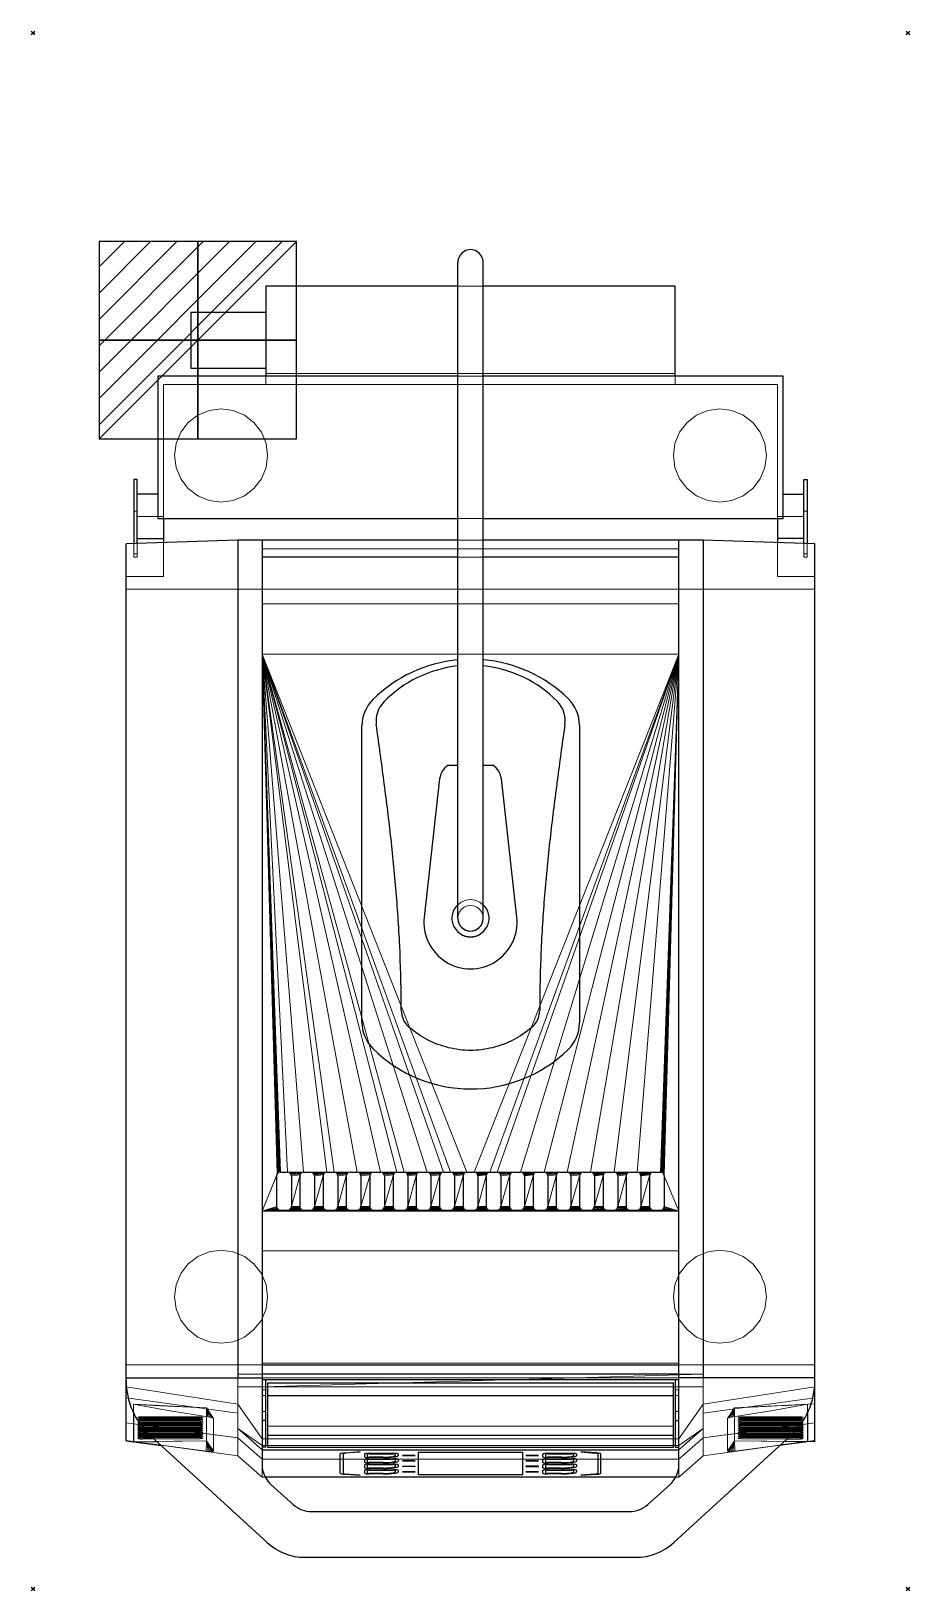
# Model space of a CAD drawing. Header units: millimetres. Extents: x -1 to 471, y -837 to 1.
import ezdxf

# ---------------------------------------------------------------- set-up
doc = ezdxf.new("R2010")
doc.units = ezdxf.units.MM
doc.header["$PDMODE"] = 35
for name, color, linetype in [('IQ_200_2D', 1, 'Continuous'), ('IQ_200_3D', 1, 'Continuous'), ('IQ_204_2D', 7, 'Continuous'), ('IQ_204_3D', 7, 'Continuous'), ('IQ_BLACK_3D', 250, 'Continuous'), ('IQ_BLUE_3D', 5, 'Continuous'), ('IQ_CON_ELECTRICITY_INT', 7, 'Continuous'), ('IQ_INS_3D', 3, 'Continuous')]:
    doc.layers.add(name, color=color, linetype=linetype)

# ---------------------------------------------------------------- blocks, each defined once
blk = doc.blocks.new('*X2')
at = {"color": 0}
for p, q in [((286.774344, 2204.447934), (296.618251, 2214.291842)), ((286.774344, 2205.862148), (295.204037, 2214.291842)), ((286.774344, 2207.276361), (293.789824, 2214.291842)), ((286.774344, 2208.690575), (292.37561, 2214.291842)), ((286.774344, 2210.104788), (290.961397, 2214.291842)), ((286.774344, 2211.519002), (289.547183, 2214.291842)), ((286.774344, 2212.933216), (288.13297, 2214.291842))]:
    blk.add_line(p, q, dxfattribs=at)
blk = doc.blocks.new('ELECTRICITY')
for p, q in [((2.121, 2.121), (-2.121, 2.121)), ((-2.121, 2.121), (-2.121, -2.121)), ((-2.121, -2.121), (2.121, 2.121)), ((2.121, -2.121), (2.121, 2.121)), ((-2.121, -2.121), (2.121, -2.121))]:
    blk.add_line(p, q)
at = {"extrusion": (-1, 0, 0)}
for p, q in [((0, -2.121, 2.121), (0, 2.121, 2.121)), ((0, 2.121, -2.121), (0, -2.121, -2.121)), ((0, 2.121, 2.121), (0, 2.121, -2.121)), ((0, 2.121, -2.121), (0, -2.121, 2.121)), ((0, -2.121, -2.121), (0, -2.121, 2.121))]:
    blk.add_line(p, q, dxfattribs=at)
at = {"extrusion": (0, -1, 0)}
for p, q in [((2.121, 0, 2.121), (-2.121, 0, 2.121)), ((-2.121, 0, -2.121), (2.121, 0, -2.121)), ((-2.121, 0, 2.121), (-2.121, 0, -2.121)), ((-2.121, 0, -2.121), (2.121, 0, 2.121)), ((2.121, 0, -2.121), (2.121, 0, 2.121))]:
    blk.add_line(p, q, dxfattribs=at)
at = {"xscale": 0.4000000000000909, "yscale": 0.4000000000000909, "zscale": 0.4000000000000909}
blk.add_blockref('*X2', (-116.831, -883.595), dxfattribs=at)
at = {"extrusion": (-1, 0, 0), "xscale": 0.3999999999999773, "yscale": 0.3999999999999773, "zscale": 0.3999999999999773}
blk.add_blockref('*X2', (-116.831, -883.595), dxfattribs=at)
at = {"extrusion": (0, -1, 0), "xscale": 0.4000000000000909, "yscale": 0.4000000000000909, "zscale": 0.4000000000000909}
blk.add_blockref('*X2', (-116.831, -883.595), dxfattribs=at)

msp = doc.modelspace()

# ---------------------------------------------------------------- linework, layer by layer
at = {"layer": 'IQ_200_2D'}
for p, q in [((125, -136), (125, -184.28)), ((228.16, -136), (125, -136)), ((345, -136), (241.84, -136)), ((345, -184.28), (345, -136)), ((67, -184.28), (67, -260.84)), ((228.16, -184.28), (67, -184.28)), ((403, -184.28), (241.84, -184.28)), ((403, -260.84), (403, -184.28)), ((54.06, -239.81), (54.06, -274.29)), ((55.98, -239.81), (54.06, -239.81)), ((55.98, -274.23), (55.98, -239.81)), ((414.02, -274.23), (414.02, -239.81)), ((414.02, -239.81), (415.94, -239.81)), ((415.94, -239.81), (415.94, -274.29)), ((67, -247.72), (55.98, -247.72)), ((403, -247.72), (414.02, -247.72)), ((67, -260.84), (228.16, -260.84)), ((70, -260.84), (70, -273.78)), ((241.84, -260.84), (403, -260.84)), ((400, -260.84), (400, -273.78)), ((110, -272.5), (50, -274.42)), ((50, -756.46), (50, -274.42)), ((55.98, -271.64), (70, -271.64)), ((110, -272.5), (110, -722.48)), ((228.16, -272.5), (110, -272.5)), ((123, -272.5), (123, -768.9)), ((360, -272.5), (241.84, -272.5)), ((347, -768.9), (347, -272.5)), ((360, -272.5), (360, -722.48)), ((420, -274.42), (360, -272.5)), ((414.02, -271.64), (400, -271.64)), ((420, -756.46), (420, -274.42)), ((228.16, -281.68), (123, -281.68)), ((347, -281.68), (241.84, -281.68)), ((176.67, -531.48), (176.67, -372.32)), ((293.52, -371.95), (293.52, -531.86)), ((222.93, -393.39), (228.16, -393.39)), ((241.84, -393.39), (247.07, -393.39)), ((218.43, -400.67), (210.15, -475.04)), ((259.85, -475.04), (251.57, -400.67)), ((123, -715.52), (347, -715.52)), ((347, -720.52), (123, -720.52)), ((50, -722.48), (123, -722.48)), ((123, -723.43), (347, -723.43)), ((125, -759.85), (125, -723.43)), ((126, -725.3), (344, -725.3)), ((126, -725.3), (126, -759.85)), ((344, -759.85), (344, -725.3)), ((345, -723.43), (345, -759.85)), ((420, -722.48), (347, -722.48)), ((126, -732.11), (344, -732.11)), ((53.97, -741.42), (53.97, -756.98)), ((125, -745.42), (123, -745.42)), ((345, -745.42), (347, -745.42)), ((416.03, -741.42), (416.03, -756.98)), ((125.82, -811.12), (62.98, -753.54)), ((126, -753.44), (344, -753.44)), ((407.02, -753.54), (344.18, -811.12)), ((50, -756.46), (68.95, -759.01)), ((53.97, -756.98), (66.51, -756.77)), ((53.97, -756.98), (68.7, -758.79)), ((125, -759.85), (123, -759.85)), ((123, -761.23), (347, -761.23)), ((126, -759.85), (344, -759.85)), ((345, -759.85), (347, -759.85)), ((420, -756.46), (401.05, -759.01)), ((416.03, -756.98), (401.3, -758.79)), ((416.03, -756.98), (403.49, -756.77)), ((345.2, -776.02), (124.8, -776.02)), ((128, -780.08), (139.77, -790.61)), ((330.23, -790.61), (342, -780.08)), ((149.77, -794.43), (320.23, -794.43)), ((146.08, -819), (323.92, -819))]:
    msp.add_line(p, q, dxfattribs=at)
for centre, radius, start, end in [((235.28, -411.31), 74.87, 95.46002, 134.72667), ((235.16, -405.03), 65.33, 96.14841, 135.72361), ((235.28, -411.31), 74.87, 45.83239, 84.97675), ((235.16, -405.03), 65.33, 44.60793, 84.12819), ((196.67, -372.32), 20, 134.72667, 180), ((273.52, -371.95), 20, 0, 45.83239), ((228.37, -401.78), 10, 122.98066, 173.64773), ((241.63, -401.78), 10, 6.35227, 57.01934), ((235, -477.8), 25, 173.64773, 6.35227), ((196.67, -531.48), 20, 180, 225.27333), ((273.52, -531.86), 20, 314.16761, 0), ((235.28, -492.5), 74.87, 225.27333, 314.16761), ((90, -724.05), 40, 180, 227.50162), ((380, -724.05), 40, 312.49838, 0), ((138, -768.9), 15, 180, 228.17983), ((332, -768.9), 15, 311.82017, 0), ((149.77, -779.43), 15, 228.17983, 270), ((320.23, -779.43), 15, 270, 311.82017), ((146.08, -789), 30, 227.50162, 270), ((323.92, -789), 30, 270, 312.49838)]:
    msp.add_arc(centre, radius, start, end, dxfattribs=at)
for centre, major_axis, ratio, start_param, end_param in [((201.98, -369.9), (-17.69, 1.58), 0.895332, 5.664791, 6.483187), ((268.03, -369.82), (17.73, 2.18), 0.896287, 6.052221, 6.873809), ((210.14, -524.92), (8.37, 9.13), 0.993029, 2.310237, 3.173023), ((160.14, -516.17), (-2.56, 113.2), 0.331924, 4.627368, 4.65952), ((259.82, -524.96), (-10.64, 6.36), 0.994008, 2.821883, 3.683426), ((310.08, -516.17), (2.56, 113.1), 0.33417, 1.62371, 1.65603)]:
    msp.add_ellipse(centre, major_axis=major_axis, ratio=ratio, start_param=start_param, end_param=end_param, dxfattribs=at)
for points in [[(197.8, -521.3), (197.73, -510.97), (197.19, -490.27), (195.09, -459.42), (192, -429.13), (188.24, -399.67), (185.69, -380.74), (184.36, -371.5)], [(285.73, -371.33), (284.4, -380.58), (281.82, -399.53), (278.03, -429.02), (274.93, -459.34), (272.81, -490.23), (272.27, -510.95), (272.2, -521.3)]]:
    msp.add_open_spline(points, degree=3, dxfattribs=at)
msp.add_open_spline([(267.94, -534.32), (264.87, -536.94), (259.96, -540.23), (252.65, -543.5), (245.02, -545.89), (235.01, -547.12), (224.99, -545.89), (217.37, -543.5), (210.06, -540.23), (205.14, -536.93), (202.06, -534.31)], degree=3, knots=[-1, -1, -1, -1, -0.833333, -0.75, -0.666667, -0.5, -0.333333, -0.25, -0.166667, 0, 0, 0, 0], dxfattribs=at)
at = {"layer": 'IQ_200_3D', "linetype": 'Continuous', "lineweight": 5}
for points, invisible_edges in [([(125, -182.99, 940.08), (125, -188.76, 935.59), (125, -188.76, 1165.01), (125, -136, 1131.58)], 1), ([(345, -188.76, 1165.01), (345, -188.76, 935.59), (345, -182.99, 940.08), (345, -136, 1131.58)], 2), ([(125, -182.99, 940.08), (125, -183.45, 938.85), (125, -186.22, 936.16), (125, -188.76, 935.59)], 14), ([(345, -183.45, 938.85), (125, -183.45, 938.85), (125, -182.99, 940.08), (345, -182.99, 940.08)], 1), ([(125, -184.17, 937.75), (125, -185.11, 936.84), (125, -186.22, 936.16), (125, -183.45, 938.85)], 4), ([(345, -184.17, 937.75), (125, -184.17, 937.75), (125, -183.45, 938.85), (345, -183.45, 938.85)], 5), ([(125, -184.17, 937.75), (345, -184.17, 937.75), (345, -185.11, 936.84), (125, -185.11, 936.84)], 5), ([(345, -186.22, 936.16), (345, -183.45, 938.85), (345, -182.99, 940.08), (345, -188.76, 935.59)], 13), ([(345, -184.17, 937.75), (345, -183.45, 938.85), (345, -186.22, 936.16), (345, -185.11, 936.84)], 2), ([(400, -291.94, 926), (70, -291.94, 926), (70, -188.76, 926), (400, -188.76, 926)], 1), ([(70, -291.94, 926), (70, -291.94, 1140.87), (70, -260.84, 1140.87), (70, -188.76, 926)], 4), ([(70, -188.76, 1167.78), (70, -188.76, 926), (70, -260.84, 1140.87), (70, -260.84, 1167.78)], 2), ([(125, -188.76, 935.59), (345, -188.76, 935.59), (400, -188.76, 926), (70, -188.76, 926)], 10), ([(400, -188.76, 1167.78), (345, -188.76, 1165.01), (125, -188.76, 1165.01), (70, -188.76, 1167.78)], 5), ([(125, -188.76, 935.59), (70, -188.76, 926), (70, -188.76, 1167.78), (125, -188.76, 1165.01)], 5), ([(345, -186.22, 936.16), (125, -186.22, 936.16), (125, -185.11, 936.84), (345, -185.11, 936.84)], 5), ([(125, -186.22, 936.16), (125, -187.46, 935.73), (125, -188.76, 935.59)], 12), ([(345, -187.46, 935.73), (125, -187.46, 935.73), (125, -186.22, 936.16), (345, -186.22, 936.16)], 5), ([(345, -188.76, 935.59), (125, -188.76, 935.59), (125, -187.46, 935.73), (345, -187.46, 935.73)], 4), ([(345, -186.22, 936.16), (345, -188.76, 935.59), (345, -187.46, 935.73)], 1), ([(400, -188.76, 1167.78), (400, -188.76, 926), (345, -188.76, 935.59), (345, -188.76, 1165.01)], 10), ([(400, -260.84, 1140.87), (400, -188.76, 926), (400, -188.76, 1167.78), (400, -260.84, 1167.78)], 1), ([(400, -291.94, 926), (400, -188.76, 926), (400, -260.84, 1140.87), (400, -291.94, 1140.87)], 2), ([(70, -291.94, 1140.87), (400, -291.94, 1140.87), (400, -260.84, 1140.87), (70, -260.84, 1140.87)], 1), ([(347, -272.5, 1227.48), (123, -272.5, 1227.48), (123, -273.68, 1236.52), (347, -273.68, 1236.52)], 4), ([(123, -277.16, 1244.94), (347, -277.16, 1244.94), (347, -273.68, 1236.52), (123, -273.68, 1236.52)], 4), ([(70, -291.94, 1140.87), (50, -715.52, 1140.87), (110, -715.52, 1140.87), (360, -715.52, 1140.87)], 13), ([(70, -291.94, 1140.87), (50, -291.94, 1140.87), (50, -715.52, 1140.87)], 12), ([(70, -291.94, 926), (420, -715.52, 926), (50, -715.52, 926), (50, -291.94, 926)], 1), ([(400, -291.94, 1140.87), (70, -291.94, 1140.87), (360, -715.52, 1140.87)], 15), ([(400, -291.94, 926), (420, -291.94, 926), (420, -715.52, 926), (70, -291.94, 926)], 12), ([(400, -291.94, 1140.87), (360, -715.52, 1140.87), (420, -715.52, 1140.87), (420, -291.94, 1140.87)], 1), ([(347, -306.75, 1296.35), (123, -306.75, 1296.35), (123, -310.58, 1301.63), (347, -310.58, 1301.63)], 4), ([(347, -310.58, 1301.63), (123, -310.58, 1301.63), (123, -315.42, 1306), (347, -315.42, 1306)], 5), ([(347, -315.42, 1306), (123, -315.42, 1306), (123, -321.07, 1309.27), (347, -321.07, 1309.27)], 5), ([(347, -321.07, 1309.27), (123, -321.07, 1309.27), (123, -327.28, 1311.29), (347, -327.28, 1311.29)], 5), ([(347, -327.28, 1311.29), (123, -327.28, 1311.29), (123, -333.77, 1311.97), (347, -333.77, 1311.97)], 1), ([(123, -633.03, 1311.97), (123, -640.8, 1310.95), (347, -640.8, 1310.95), (347, -633.03, 1311.97)], 2), ([(347, -640.8, 1310.95), (123, -640.8, 1310.95), (123, -648.03, 1307.95), (347, -648.03, 1307.95)], 5), ([(347, -648.03, 1307.95), (123, -648.03, 1307.95), (123, -654.25, 1303.18), (347, -654.25, 1303.18)], 1), ([(420, -715.52, 926), (347, -715.52, 928.22), (123.04, -715.52, 928.22), (50, -715.52, 926)], 5), ([(110, -715.52, 1077.06), (50, -715.52, 926), (123.04, -715.52, 928.22), (123.04, -715.52, 1077.06)], 3), ([(110, -715.52, 1077.06), (110, -715.52, 1140.87), (50, -715.52, 1140.87), (50, -715.52, 926)], 8), ([(360, -720.52, 1140.87), (360, -715.52, 1140.87), (110, -715.52, 1140.87), (110, -720.52, 1140.87)], 2), ([(347, -714.64, 1242.79), (123, -714.64, 1242.79), (123, -719.41, 1236.58), (347, -719.41, 1236.58)], 4), ([(347, -719.41, 1236.58), (123, -719.41, 1236.58), (123, -722.41, 1229.34), (347, -722.41, 1229.34)], 5), ([(360, -715.52, 1077.06), (347, -715.52, 1077.06), (347, -715.52, 928.22), (420, -715.52, 926)], 12), ([(420, -715.52, 1140.87), (360, -715.52, 1140.87), (360, -715.52, 1077.06), (420, -715.52, 926)], 4), ([(347, -722.41, 1229.34), (123, -722.41, 1229.34), (123, -723.43, 1221.58), (347, -723.43, 1221.58)], 1), ([(126, -725.3, 1143.22), (126, -732.11, 1078.47), (126, -753.44, 1138.82), (126, -748.48, 1143.22)], 6), ([(344, -725.3, 1143.22), (344, -748.48, 1143.22), (344, -753.44, 1138.82), (344, -732.11, 1078.47)], 6), ([(126, -755.38, 1080.94), (126, -758.39, 1082.38), (126, -759.82, 1086.52), (126, -732.11, 1078.47)], 7), ([(126, -753.44, 1138.82), (126, -732.11, 1078.47), (126, -759.82, 1086.52)], 3), ([(344, -755.38, 1080.94), (344, -732.11, 1078.47), (344, -759.82, 1086.52), (344, -758.39, 1082.38)], 14), ([(344, -759.82, 1086.52), (344, -732.11, 1078.47), (344, -753.44, 1138.82)], 3), ([(126, -749.67, 1143.07), (344, -749.67, 1143.07), (344, -748.48, 1143.22), (126, -748.48, 1143.22)], 1), ([(126, -748.48, 1143.22), (126, -753.44, 1138.82), (126, -753.15, 1139.99), (126, -752.59, 1141.06)], 9), ([(126, -748.48, 1143.22), (126, -752.59, 1141.06), (126, -750.8, 1142.65), (126, -749.67, 1143.07)], 3), ([(344, -750.8, 1142.65), (344, -749.67, 1143.07), (126, -749.67, 1143.07), (126, -750.8, 1142.65)], 10), ([(344, -750.8, 1142.65), (126, -750.8, 1142.65), (126, -751.79, 1141.96), (344, -751.79, 1141.96)], 5), ([(126, -752.59, 1141.06), (126, -751.79, 1141.96), (126, -750.8, 1142.65)], 12), ([(126, -752.59, 1141.06), (344, -752.59, 1141.06), (344, -751.79, 1141.96), (126, -751.79, 1141.96)], 5), ([(344, -752.59, 1141.06), (126, -752.59, 1141.06), (126, -753.15, 1139.99), (344, -753.15, 1139.99)], 5), ([(344, -753.15, 1139.99), (126, -753.15, 1139.99), (126, -753.44, 1138.82), (344, -753.44, 1138.82)], 1), ([(344, -750.8, 1142.65), (344, -751.79, 1141.96), (344, -752.59, 1141.06), (344, -748.48, 1143.22)], 12), ([(344, -748.48, 1143.22), (344, -752.59, 1141.06), (344, -753.15, 1139.99), (344, -753.44, 1138.82)], 9), ([(344, -749.67, 1143.07), (344, -750.8, 1142.65), (344, -748.48, 1143.22)], 2), ([(347, -759.42, 1073.86), (347, -758.84, 1073.97), (123.04, -758.84, 1073.97), (123.04, -759.42, 1073.86)], 8), ([(347, -759.42, 1073.86), (123.04, -759.42, 1073.86), (123.04, -759.96, 1073.62), (347, -759.96, 1073.62)], 5), ([(347, -759.96, 1073.62), (123.04, -759.96, 1073.62), (123.04, -760.43, 1073.26), (347, -760.43, 1073.26)], 5), ([(123.04, -760.82, 1072.81), (347, -760.82, 1072.81), (347, -760.43, 1073.26), (123.04, -760.43, 1073.26)], 5), ([(347, -760.82, 1072.81), (123.04, -760.82, 1072.81), (123.04, -761.08, 1072.28), (347, -761.08, 1072.28)], 5), ([(347, -761.08, 1072.28), (123.04, -761.08, 1072.28), (123.04, -761.23, 1071.71), (347, -761.23, 1071.71)], 1), ([(263, -762.46, 1062.05), (347, -761.23, 1071.71), (123.04, -761.23, 1071.71), (207, -762.46, 1062.05)], 5), ([(166.39, -763.04, 1057.54), (123.04, -761.23, 1071.71), (165.69, -763.16, 1056.63)], 3), ([(123.04, -761.23, 1071.71), (166.39, -763.04, 1057.54), (167.26, -762.94, 1058.29)], 13), ([(165.69, -763.16, 1056.63), (123.04, -761.23, 1071.71), (165.19, -763.29, 1055.59)], 3), ([(167.26, -762.94, 1058.29), (175.8, -762.35, 1062.95), (123.04, -761.23, 1071.71)], 14), ([(164.91, -763.43, 1054.48), (165.19, -763.29, 1055.59), (123.04, -761.23, 1071.71)], 14), ([(164.91, -763.43, 1054.48), (123.04, -761.23, 1071.71), (123.04, -775.86, 957.37)], 13), ([(175.8, -762.35, 1062.95), (207, -762.46, 1062.05), (123.04, -761.23, 1071.71)], 15), ([(344, -756.48, 1081.19), (126, -756.48, 1081.19), (126, -755.38, 1080.94), (344, -755.38, 1080.94)], 1), ([(126, -755.38, 1080.94), (126, -756.48, 1081.19), (126, -757.5, 1081.68), (126, -758.39, 1082.38)], 8), ([(344, -757.5, 1081.68), (126, -757.5, 1081.68), (126, -756.48, 1081.19), (344, -756.48, 1081.19)], 5), ([(344, -758.39, 1082.38), (126, -758.39, 1082.38), (126, -757.5, 1081.68), (344, -757.5, 1081.68)], 5), ([(344, -759.09, 1083.27), (126, -759.09, 1083.27), (126, -758.39, 1082.38), (344, -758.39, 1082.38)], 5), ([(126, -759.82, 1085.39), (126, -758.39, 1082.38), (126, -759.09, 1083.27), (126, -759.58, 1084.29)], 1), ([(126, -759.82, 1086.52), (126, -758.39, 1082.38), (126, -759.82, 1085.39)], 3), ([(344, -759.58, 1084.29), (126, -759.58, 1084.29), (126, -759.09, 1083.27), (344, -759.09, 1083.27)], 5), ([(344, -759.82, 1085.39), (126, -759.82, 1085.39), (126, -759.58, 1084.29), (344, -759.58, 1084.29)], 5), ([(344, -759.82, 1086.52), (126, -759.82, 1086.52), (126, -759.82, 1085.39), (344, -759.82, 1085.39)], 4), ([(178.48, -763.29, 1055.59), (175.8, -762.35, 1062.95), (168.28, -762.99, 1057.91)], 13), ([(207, -762.46, 1062.05), (175.8, -762.35, 1062.95), (193.59, -763.13, 1056.81)], 15), ([(179.98, -763.14, 1056.73), (180.61, -763.13, 1056.81), (175.8, -762.35, 1062.95)], 14), ([(179.98, -763.14, 1056.73), (175.8, -762.35, 1062.95), (179.38, -763.17, 1056.48)], 3), ([(180.61, -763.13, 1056.81), (193.59, -763.13, 1056.81), (175.8, -762.35, 1062.95)], 14), ([(178.87, -763.22, 1056.09), (179.38, -763.17, 1056.48), (175.8, -762.35, 1062.95)], 14), ([(178.87, -763.22, 1056.09), (175.8, -762.35, 1062.95), (178.48, -763.29, 1055.59)], 3), ([(193.59, -763.13, 1056.81), (194.24, -763.14, 1056.73), (207, -762.46, 1062.05)], 14), ([(194.24, -763.14, 1056.73), (194.84, -763.17, 1056.48), (207, -762.46, 1062.05)], 14), ([(195.36, -763.23, 1056.08), (207, -762.46, 1062.05), (194.84, -763.17, 1056.48)], 3), ([(195.36, -763.23, 1056.08), (195.76, -763.29, 1055.57), (207, -762.46, 1062.05)], 14), ([(207, -762.46, 1062.05), (195.76, -763.29, 1055.57), (196.01, -763.37, 1054.97)], 13), ([(196.01, -763.37, 1054.97), (196.09, -763.45, 1054.33), (207, -762.46, 1062.05)], 14), ([(196.09, -763.45, 1054.33), (205.28, -764.22, 1048.34), (207, -762.46, 1062.05)], 15), ([(205.28, -764.32, 1047.54), (205.28, -767.15, 1025.46), (207, -762.46, 1062.05)], 15), ([(207, -762.46, 1062.05), (205.28, -767.15, 1025.46), (205.28, -767.25, 1024.66)], 13), ([(207, -762.46, 1062.05), (205.28, -767.25, 1024.66), (207, -774.76, 965.92)], 3), ([(207, -762.46, 1062.05), (205.28, -764.22, 1048.34), (205.28, -764.32, 1047.54)], 13), ([(347, -761.23, 1071.71), (263, -762.46, 1062.05), (294.2, -762.35, 1062.95)], 15), ([(276.41, -763.13, 1056.81), (294.2, -762.35, 1062.95), (263, -762.46, 1062.05)], 15), ([(275.77, -763.14, 1056.73), (276.41, -763.13, 1056.81), (263, -762.46, 1062.05)], 14), ([(274.66, -763.22, 1056.09), (275.17, -763.17, 1056.48), (263, -762.46, 1062.05)], 14), ([(275.77, -763.14, 1056.73), (263, -762.46, 1062.05), (275.17, -763.17, 1056.48)], 3), ([(274.03, -763.36, 1055), (274.27, -763.29, 1055.59), (263, -762.46, 1062.05)], 14), ([(263, -762.46, 1062.05), (273.94, -763.44, 1054.37), (274.03, -763.36, 1055)], 13), ([(264.72, -764.22, 1048.34), (273.94, -763.44, 1054.37), (263, -762.46, 1062.05)], 15), ([(274.27, -763.29, 1055.59), (274.66, -763.22, 1056.09), (263, -762.46, 1062.05)], 14), ([(263, -762.46, 1062.05), (264.72, -764.32, 1047.54), (264.72, -764.22, 1048.34)], 13), ([(264.72, -764.32, 1047.54), (263, -762.46, 1062.05), (264.72, -767.15, 1025.46)], 15), ([(263, -762.46, 1062.05), (264.72, -767.25, 1024.66), (264.72, -767.15, 1025.46)], 13), ([(263, -774.76, 965.92), (264.72, -767.25, 1024.66), (263, -762.46, 1062.05)], 3), ([(289.39, -763.13, 1056.81), (294.2, -762.35, 1062.95), (276.41, -763.13, 1056.81)], 3), ([(294.2, -762.35, 1062.95), (289.39, -763.13, 1056.81), (290.03, -763.14, 1056.73)], 13), ([(290.03, -763.14, 1056.73), (290.64, -763.17, 1056.48), (294.2, -762.35, 1062.95)], 14), ([(290.64, -763.17, 1056.48), (291.15, -763.23, 1056.08), (294.2, -762.35, 1062.95)], 14), ([(291.15, -763.23, 1056.08), (291.55, -763.29, 1055.57), (294.2, -762.35, 1062.95)], 14), ([(301.72, -762.99, 1057.91), (294.2, -762.35, 1062.95), (291.55, -763.29, 1055.57)], 14), ([(347, -761.23, 1071.71), (294.2, -762.35, 1062.95), (302.74, -762.94, 1058.29)], 13), ([(302.74, -762.94, 1058.29), (303.61, -763.04, 1057.54), (347, -761.23, 1071.71)], 14), ([(304.31, -763.16, 1056.63), (347, -761.23, 1071.71), (303.61, -763.04, 1057.54)], 3), ([(347, -761.23, 1071.71), (304.31, -763.16, 1056.63), (304.81, -763.29, 1055.59)], 13), ([(304.81, -763.29, 1055.59), (305.09, -763.43, 1054.48), (347, -761.23, 1071.71)], 14), ([(347, -775.86, 957.37), (347, -761.23, 1071.71), (305.09, -763.43, 1054.48)], 14), ([(344, -755.38, 1080.94), (344, -758.39, 1082.38), (344, -757.5, 1081.68), (344, -756.48, 1081.19)], 1), ([(344, -758.39, 1082.38), (344, -759.82, 1086.52), (344, -759.82, 1085.39), (344, -759.09, 1083.27)], 5), ([(344, -759.58, 1084.29), (344, -759.09, 1083.27), (344, -759.82, 1085.39)], 2), ([(164.91, -773.86, 973.02), (164.91, -763.43, 1054.48), (123.04, -775.86, 957.37)], 14), ([(347, -769.97, 940.5), (123.04, -769.97, 940.5), (123.04, -766.31, 937.68), (347, -766.31, 937.68)], 1), ([(347, -772.89, 944.08), (123.04, -772.89, 944.08), (123.04, -769.97, 940.5), (347, -769.97, 940.5)], 5), ([(168.28, -762.99, 1057.91), (166.62, -763.39, 1054.8), (178.15, -763.44, 1054.37)], 15), ([(166.62, -763.39, 1054.8), (168.28, -762.99, 1057.91), (166.73, -763.27, 1055.71)], 3), ([(178.15, -763.44, 1054.37), (166.62, -763.39, 1054.8), (178.15, -765.07, 1041.71)], 3), ([(178.15, -765.07, 1041.71), (166.62, -763.39, 1054.8), (178.24, -765.15, 1041.06)], 3), ([(166.62, -763.39, 1054.8), (178.23, -766.29, 1032.12), (178.24, -765.15, 1041.06)], 15), ([(166.62, -763.39, 1054.8), (178.15, -766.37, 1031.49), (178.23, -766.29, 1032.12)], 13), ([(178.15, -767.99, 1018.83), (178.15, -766.37, 1031.49), (166.62, -763.39, 1054.8)], 14), ([(166.62, -773.9, 972.7), (178.15, -767.99, 1018.83), (166.62, -763.39, 1054.8)], 3), ([(166.62, -773.9, 972.7), (178.15, -769.31, 1008.57), (178.15, -767.99, 1018.83)], 15), ([(178.15, -769.31, 1008.57), (166.62, -773.9, 972.7), (178.15, -770.93, 995.91)], 3), ([(178.15, -770.93, 995.91), (166.62, -773.9, 972.7), (178.24, -771.01, 995.27)], 3), ([(166.73, -763.27, 1055.71), (168.28, -762.99, 1057.91), (167.59, -763.07, 1057.31)], 13), ([(166.73, -763.27, 1055.71), (167.59, -763.07, 1057.31), (167.06, -763.16, 1056.56)], 1), ([(178.23, -763.36, 1055), (178.48, -763.29, 1055.59), (168.28, -762.99, 1057.91)], 14), ([(178.15, -763.44, 1054.37), (178.23, -763.36, 1055), (168.28, -762.99, 1057.91)], 14), ([(178.23, -769.23, 1009.21), (178.24, -768.08, 1018.18), (178.15, -767.99, 1018.83)], 13), ([(178.23, -769.23, 1009.21), (178.15, -767.99, 1018.83), (178.15, -769.31, 1008.57)], 3), ([(178.23, -766.29, 1032.12), (178.48, -766.22, 1032.71), (178.24, -765.15, 1041.06)], 14), ([(178.24, -768.08, 1018.18), (178.23, -769.23, 1009.21), (178.48, -769.15, 1009.79)], 13), ([(178.24, -765.15, 1041.06), (178.48, -766.22, 1032.71), (178.49, -765.22, 1040.47)], 3), ([(178.48, -769.15, 1009.79), (178.49, -768.15, 1017.59), (178.24, -768.08, 1018.18)], 13), ([(178.87, -766.15, 1033.21), (178.49, -765.22, 1040.47), (178.48, -766.22, 1032.71)], 3), ([(178.87, -769.08, 1010.3), (178.49, -768.15, 1017.59), (178.48, -769.15, 1009.79)], 3), ([(178.49, -765.22, 1040.47), (178.87, -766.15, 1033.21), (178.88, -765.29, 1039.95)], 3), ([(178.87, -769.08, 1010.3), (178.88, -768.22, 1017.07), (178.49, -768.15, 1017.59)], 13), ([(179.38, -766.1, 1033.6), (178.88, -765.29, 1039.95), (178.87, -766.15, 1033.21)], 3), ([(179.38, -769.04, 1010.69), (178.88, -768.22, 1017.07), (178.87, -769.08, 1010.3)], 3), ([(179.38, -766.1, 1033.6), (179.4, -765.34, 1039.56), (178.88, -765.29, 1039.95)], 13), ([(179.4, -768.27, 1016.68), (178.88, -768.22, 1017.07), (179.38, -769.04, 1010.69)], 14), ([(179.98, -766.07, 1033.85), (179.4, -765.34, 1039.56), (179.38, -766.1, 1033.6)], 3), ([(179.98, -769, 1010.93), (179.4, -768.27, 1016.68), (179.38, -769.04, 1010.69)], 3), ([(179.98, -766.07, 1033.85), (180, -765.37, 1039.31), (179.4, -765.34, 1039.56)], 13), ([(180, -768.3, 1016.43), (179.4, -768.27, 1016.68), (179.98, -769, 1010.93)], 14), ([(179.87, -763.39, 1054.79), (179.75, -763.44, 1054.37), (180.61, -763.34, 1055.22)], 15), ([(188.1, -765.18, 1040.81), (180.61, -763.34, 1055.22), (179.75, -763.44, 1054.37)], 15), ([(179.78, -763.42, 1054.59), (179.75, -763.44, 1054.37), (179.87, -763.39, 1054.79)], 2), ([(179.75, -763.44, 1054.37), (179.75, -765.07, 1041.71), (188.1, -765.18, 1040.81)], 14), ([(180.2, -765.16, 1040.93), (180.65, -765.18, 1040.81), (179.75, -765.07, 1041.71)], 15), ([(179.78, -765.09, 1041.47), (180.2, -765.16, 1040.93), (179.75, -765.07, 1041.71)], 3), ([(188.1, -765.18, 1040.81), (179.75, -765.07, 1041.71), (180.65, -765.18, 1040.81)], 3), ([(179.75, -766.37, 1031.49), (180.61, -766.26, 1032.34), (179.78, -766.34, 1031.71)], 3), ([(188.1, -768.11, 1017.93), (180.61, -766.26, 1032.34), (179.75, -766.37, 1031.49)], 15), ([(179.75, -766.37, 1031.49), (179.75, -767.99, 1018.83), (188.1, -768.11, 1017.93)], 14), ([(180.2, -768.09, 1018.05), (180.65, -768.11, 1017.93), (179.75, -767.99, 1018.83)], 15), ([(179.78, -768.02, 1018.59), (180.2, -768.09, 1018.05), (179.75, -767.99, 1018.83)], 3), ([(188.1, -768.11, 1017.93), (179.75, -767.99, 1018.83), (180.65, -768.11, 1017.93)], 3), ([(179.75, -769.31, 1008.57), (180.61, -769.2, 1009.43), (179.78, -769.28, 1008.79)], 3), ([(188.1, -771.04, 995.02), (180.61, -769.2, 1009.43), (179.75, -769.31, 1008.57)], 15), ([(179.75, -769.31, 1008.57), (179.75, -770.93, 995.91), (188.1, -771.04, 995.02)], 14), ([(179.78, -770.96, 995.68), (180.65, -771.04, 995.02), (179.75, -770.93, 995.91)], 3), ([(188.1, -771.04, 995.02), (179.75, -770.93, 995.91), (180.65, -771.04, 995.02)], 3), ([(179.78, -765.09, 1041.47), (180.01, -765.15, 1041.07), (180.2, -765.16, 1040.93)], 13), ([(179.87, -765.12, 1041.26), (180.01, -765.15, 1041.07), (179.78, -765.09, 1041.47)], 2), ([(179.78, -766.34, 1031.71), (180.61, -766.26, 1032.34), (179.87, -766.32, 1031.91)], 3), ([(179.78, -768.02, 1018.59), (180.01, -768.07, 1018.19), (180.2, -768.09, 1018.05)], 13), ([(179.87, -768.05, 1018.38), (180.01, -768.07, 1018.19), (179.78, -768.02, 1018.59)], 2), ([(179.78, -769.28, 1008.79), (180.61, -769.2, 1009.43), (179.87, -769.25, 1009)], 3), ([(180.2, -771.03, 995.14), (180.65, -771.04, 995.02), (179.78, -770.96, 995.68)], 15), ([(179.78, -770.96, 995.68), (180.01, -771.01, 995.28), (180.2, -771.03, 995.14)], 13), ([(179.87, -770.98, 995.47), (180.01, -771.01, 995.28), (179.78, -770.96, 995.68)], 2), ([(180.61, -763.34, 1055.22), (180.18, -763.35, 1055.11), (179.87, -763.39, 1054.79)], 15), ([(179.87, -763.39, 1054.79), (180.18, -763.35, 1055.11), (180, -763.37, 1054.97)], 1), ([(180.61, -766.26, 1032.34), (180.18, -766.28, 1032.23), (179.87, -766.32, 1031.91)], 15), ([(179.87, -766.32, 1031.91), (180.18, -766.28, 1032.23), (180, -766.3, 1032.09)], 1), ([(180.61, -769.2, 1009.43), (180.18, -769.21, 1009.31), (179.87, -769.25, 1009)], 15), ([(179.87, -769.25, 1009), (180.18, -769.21, 1009.31), (180, -769.23, 1009.18)], 1), ([(180.61, -766.06, 1033.93), (180, -765.37, 1039.31), (179.98, -766.07, 1033.85)], 3), ([(179.98, -769, 1010.93), (180.61, -768.99, 1011.02), (180, -768.3, 1016.43)], 14), ([(180.61, -766.06, 1033.93), (180.65, -765.38, 1039.23), (180, -765.37, 1039.31)], 13), ([(180.65, -768.31, 1016.35), (180, -768.3, 1016.43), (180.61, -768.99, 1011.02)], 14), ([(180.61, -763.34, 1055.22), (180.39, -763.34, 1055.19), (180.18, -763.35, 1055.11)], 12), ([(180.61, -766.26, 1032.34), (180.39, -766.27, 1032.31), (180.18, -766.28, 1032.23)], 12), ([(180.61, -769.2, 1009.43), (180.39, -769.2, 1009.4), (180.18, -769.21, 1009.31)], 12), ([(180.65, -765.18, 1040.81), (180.2, -765.16, 1040.93), (180.42, -765.18, 1040.84)], 1), ([(180.65, -768.11, 1017.93), (180.2, -768.09, 1018.05), (180.42, -768.1, 1017.96)], 1), ([(188.1, -765.18, 1040.81), (194.49, -764.37, 1047.15), (180.61, -763.34, 1055.22)], 15), ([(194.49, -764.37, 1047.15), (193.59, -763.34, 1055.22), (180.61, -763.34, 1055.22)], 13), ([(180.61, -766.06, 1033.93), (193.59, -766.06, 1033.93), (188.1, -765.38, 1039.23), (180.65, -765.38, 1039.23)], 10), ([(188.1, -768.11, 1017.93), (194.49, -767.3, 1024.27), (180.61, -766.26, 1032.34)], 15), ([(194.49, -767.3, 1024.27), (193.59, -766.26, 1032.34), (180.61, -766.26, 1032.34)], 13), ([(188.1, -768.31, 1016.35), (180.65, -768.31, 1016.35), (180.61, -768.99, 1011.02), (193.59, -768.99, 1011.02)], 10), ([(188.1, -771.04, 995.02), (194.49, -770.23, 1001.36), (180.61, -769.2, 1009.43)], 15), ([(194.49, -770.23, 1001.36), (193.59, -769.2, 1009.43), (180.61, -769.2, 1009.43)], 13), ([(188.1, -765.18, 1040.81), (194.28, -764.58, 1045.51), (194.49, -764.37, 1047.15)], 13), ([(194.28, -764.58, 1045.51), (188.1, -765.18, 1040.81), (191.3, -765.07, 1041.66)], 15), ([(188.1, -765.18, 1040.81), (189.76, -765.15, 1041.03), (191.3, -765.07, 1041.66)], 12), ([(190.17, -765.35, 1039.5), (188.1, -765.38, 1039.23), (193.59, -766.06, 1033.93)], 14), ([(194.49, -767.3, 1024.27), (188.1, -768.11, 1017.93), (191.3, -768, 1018.78)], 15), ([(188.1, -768.11, 1017.93), (189.76, -768.08, 1018.15), (191.3, -768, 1018.78)], 12), ([(190.17, -768.28, 1016.62), (188.1, -768.31, 1016.35), (193.59, -768.99, 1011.02)], 14), ([(194.49, -770.23, 1001.36), (188.1, -771.04, 995.02), (191.3, -770.93, 995.87)], 15), ([(188.1, -771.04, 995.02), (189.76, -771.01, 995.24), (191.3, -770.93, 995.87)], 12), ([(192.1, -765.25, 1040.29), (190.17, -765.35, 1039.5), (193.59, -766.06, 1033.93)], 14), ([(192.1, -768.18, 1017.41), (190.17, -768.28, 1016.62), (193.59, -768.99, 1011.02)], 14), ([(194.28, -764.58, 1045.51), (191.3, -765.07, 1041.66), (193.64, -764.77, 1043.98)], 3), ([(192.62, -764.94, 1042.67), (193.64, -764.77, 1043.98), (191.3, -765.07, 1041.66)], 2), ([(192.62, -767.87, 1019.79), (194.49, -767.3, 1024.27), (191.3, -768, 1018.78)], 3), ([(193.64, -770.63, 998.19), (194.49, -770.23, 1001.36), (191.3, -770.93, 995.87)], 15), ([(192.62, -770.8, 996.88), (193.64, -770.63, 998.19), (191.3, -770.93, 995.87)], 2), ([(194.24, -766.07, 1033.84), (193.75, -765.09, 1041.55), (192.1, -765.25, 1040.29)], 13), ([(193.59, -766.06, 1033.93), (194.24, -766.07, 1033.84), (192.1, -765.25, 1040.29)], 14), ([(194.24, -769, 1010.93), (193.75, -768.01, 1018.67), (192.1, -768.18, 1017.41)], 13), ([(193.59, -768.99, 1011.02), (194.24, -769, 1010.93), (192.1, -768.18, 1017.41)], 14), ([(194.24, -771.94, 988.02), (193.75, -770.95, 995.75), (192.1, -771.11, 994.49)], 13), ([(193.64, -767.7, 1021.1), (194.49, -767.3, 1024.27), (192.62, -767.87, 1019.79)], 3), ([(193.83, -763.34, 1055.19), (193.59, -763.34, 1055.22), (194.04, -763.35, 1055.1)], 2), ([(194.04, -763.35, 1055.1), (193.59, -763.34, 1055.22), (194.49, -763.45, 1054.33)], 15), ([(194.49, -763.45, 1054.33), (193.59, -763.34, 1055.22), (194.49, -764.37, 1047.15)], 3), ([(193.83, -766.27, 1032.31), (193.59, -766.26, 1032.34), (194.04, -766.28, 1032.22)], 2), ([(194.04, -766.28, 1032.22), (193.59, -766.26, 1032.34), (194.49, -766.38, 1031.45)], 15), ([(194.49, -766.38, 1031.45), (193.59, -766.26, 1032.34), (194.49, -767.3, 1024.27)], 3), ([(193.83, -769.2, 1009.4), (193.59, -769.2, 1009.43), (194.04, -769.21, 1009.31)], 2), ([(194.04, -769.21, 1009.31), (193.59, -769.2, 1009.43), (194.49, -769.31, 1008.54)], 15), ([(194.49, -769.31, 1008.54), (193.59, -769.2, 1009.43), (194.49, -770.23, 1001.36)], 3), ([(194.49, -767.3, 1024.27), (193.64, -767.7, 1021.1), (194.28, -767.51, 1022.63)], 1), ([(194.49, -770.23, 1001.36), (193.64, -770.63, 998.19), (194.28, -770.44, 999.72)], 1), ([(195.36, -766.15, 1033.2), (195.02, -764.88, 1043.19), (193.75, -765.09, 1041.55)], 13), ([(194.24, -766.07, 1033.84), (194.84, -766.1, 1033.6), (193.75, -765.09, 1041.55)], 14), ([(195.36, -766.15, 1033.2), (193.75, -765.09, 1041.55), (194.84, -766.1, 1033.6)], 3), ([(195.36, -769.09, 1010.29), (195.02, -767.8, 1020.31), (193.75, -768.01, 1018.67)], 13), ([(194.24, -769, 1010.93), (194.84, -769.04, 1010.68), (193.75, -768.01, 1018.67)], 14), ([(195.36, -769.09, 1010.29), (193.75, -768.01, 1018.67), (194.84, -769.04, 1010.68)], 3), ([(195.36, -772.02, 987.38), (195.02, -770.74, 997.4), (193.75, -770.95, 995.75)], 13), ([(194.24, -771.94, 988.02), (194.84, -771.97, 987.77), (193.75, -770.95, 995.75)], 14), ([(195.36, -772.02, 987.38), (193.75, -770.95, 995.75), (194.84, -771.97, 987.77)], 3), ([(194.04, -763.35, 1055.1), (194.49, -763.45, 1054.33), (194.46, -763.42, 1054.56)], 13), ([(194.46, -763.42, 1054.56), (194.23, -763.37, 1054.96), (194.04, -763.35, 1055.1)], 13), ([(194.04, -766.28, 1032.22), (194.49, -766.38, 1031.45), (194.46, -766.35, 1031.68)], 13), ([(194.46, -766.35, 1031.68), (194.23, -766.3, 1032.08), (194.04, -766.28, 1032.22)], 13), ([(194.04, -769.21, 1009.31), (194.49, -769.31, 1008.54), (194.46, -769.28, 1008.77)], 13), ([(194.04, -769.21, 1009.31), (194.46, -769.28, 1008.77), (194.37, -769.25, 1008.98)], 13), ([(194.37, -769.25, 1008.98), (194.23, -769.23, 1009.17), (194.04, -769.21, 1009.31)], 12), ([(194.23, -763.37, 1054.96), (194.46, -763.42, 1054.56), (194.37, -763.39, 1054.78)], 1), ([(194.23, -766.3, 1032.08), (194.46, -766.35, 1031.68), (194.37, -766.32, 1031.9)], 1), ([(205.28, -764.32, 1047.54), (198.44, -764.32, 1047.54), (195.02, -764.88, 1043.19)], 14), ([(195.02, -764.88, 1043.19), (198.44, -764.32, 1047.54), (195.82, -764.63, 1045.1)], 3), ([(205.28, -764.32, 1047.54), (195.02, -764.88, 1043.19), (195.76, -766.22, 1032.69)], 15), ([(195.02, -764.88, 1043.19), (195.36, -766.15, 1033.2), (195.76, -766.22, 1032.69)], 13), ([(205.28, -767.25, 1024.66), (198.44, -767.25, 1024.66), (195.02, -767.8, 1020.31)], 14), ([(195.02, -767.8, 1020.31), (198.44, -767.25, 1024.66), (195.82, -767.56, 1022.22)], 3), ([(205.28, -767.25, 1024.66), (195.02, -767.8, 1020.31), (195.76, -769.15, 1009.78)], 15), ([(195.02, -767.8, 1020.31), (195.36, -769.09, 1010.29), (195.76, -769.15, 1009.78)], 13), ([(205.28, -770.18, 1001.75), (198.44, -770.18, 1001.75), (195.02, -770.74, 997.4)], 14), ([(195.02, -770.74, 997.4), (198.44, -770.18, 1001.75), (195.82, -770.49, 999.31)], 3), ([(205.28, -770.18, 1001.75), (195.02, -770.74, 997.4), (195.76, -772.08, 986.86)], 15), ([(195.02, -770.74, 997.4), (195.36, -772.02, 987.38), (195.76, -772.08, 986.86)], 13), ([(205.28, -764.32, 1047.54), (195.76, -766.22, 1032.69), (196.01, -766.3, 1032.09)], 13), ([(195.76, -769.15, 1009.78), (196.01, -769.23, 1009.18), (205.28, -767.25, 1024.66)], 14), ([(196.01, -772.16, 986.27), (205.28, -770.18, 1001.75), (195.76, -772.08, 986.86)], 3), ([(198.44, -764.32, 1047.54), (196.09, -764.37, 1047.15), (195.82, -764.63, 1045.1)], 13), ([(198.44, -767.25, 1024.66), (196.09, -767.3, 1024.27), (195.82, -767.56, 1022.22)], 13), ([(198.44, -770.18, 1001.75), (196.09, -770.23, 1001.36), (195.82, -770.49, 999.31)], 13), ([(196.01, -766.3, 1032.09), (205.28, -767.15, 1025.46), (205.28, -764.32, 1047.54)], 15), ([(196.01, -766.3, 1032.09), (196.09, -766.38, 1031.45), (205.28, -767.15, 1025.46)], 14), ([(196.01, -769.23, 1009.18), (205.28, -770.08, 1002.54), (205.28, -767.25, 1024.66)], 15), ([(196.09, -769.31, 1008.54), (205.28, -770.08, 1002.54), (196.01, -769.23, 1009.18)], 3), ([(205.28, -770.18, 1001.75), (196.01, -772.16, 986.27), (205.28, -773.01, 979.63)], 15), ([(205.28, -764.22, 1048.34), (196.09, -763.45, 1054.33), (198.44, -764.22, 1048.34)], 3), ([(198.44, -764.22, 1048.34), (196.09, -763.45, 1054.33), (196.09, -764.37, 1047.15)], 13), ([(196.09, -764.37, 1047.15), (198.44, -764.32, 1047.54), (198.44, -764.22, 1048.34)], 13), ([(198.44, -767.15, 1025.46), (196.09, -766.38, 1031.45), (196.09, -767.3, 1024.27)], 13), ([(196.09, -766.38, 1031.45), (198.44, -767.15, 1025.46), (205.28, -767.15, 1025.46)], 13), ([(196.09, -767.3, 1024.27), (198.44, -767.25, 1024.66), (198.44, -767.15, 1025.46)], 13), ([(205.28, -770.08, 1002.54), (196.09, -769.31, 1008.54), (198.44, -770.08, 1002.54)], 3), ([(198.44, -770.08, 1002.54), (196.09, -769.31, 1008.54), (196.09, -770.23, 1001.36)], 13), ([(196.09, -770.23, 1001.36), (198.44, -770.18, 1001.75), (198.44, -770.08, 1002.54)], 13), ([(207, -774.76, 965.92), (205.28, -767.25, 1024.66), (205.28, -770.08, 1002.54)], 15), ([(205.28, -770.08, 1002.54), (205.28, -770.18, 1001.75), (207, -774.76, 965.92)], 14), ([(207, -774.76, 965.92), (205.28, -770.18, 1001.75), (205.28, -773.01, 979.63)], 15), ([(264.72, -770.08, 1002.54), (264.72, -767.25, 1024.66), (263, -774.76, 965.92)], 15), ([(264.72, -770.18, 1001.75), (264.72, -770.08, 1002.54), (263, -774.76, 965.92)], 14), ([(264.72, -773.01, 979.63), (264.72, -770.18, 1001.75), (263, -774.76, 965.92)], 15), ([(271.56, -764.22, 1048.34), (273.94, -763.44, 1054.37), (264.72, -764.22, 1048.34)], 3), ([(274.03, -765.15, 1041.06), (273.94, -765.07, 1041.71), (264.72, -764.32, 1047.54)], 14), ([(271.56, -764.32, 1047.54), (264.72, -764.32, 1047.54), (273.94, -765.07, 1041.71)], 14), ([(264.72, -764.32, 1047.54), (274.03, -766.29, 1032.12), (274.03, -765.15, 1041.06)], 15), ([(264.72, -767.15, 1025.46), (274.03, -766.29, 1032.12), (264.72, -764.32, 1047.54)], 15), ([(264.72, -767.15, 1025.46), (273.94, -766.37, 1031.49), (274.03, -766.29, 1032.12)], 13), ([(273.94, -766.37, 1031.49), (264.72, -767.15, 1025.46), (271.56, -767.15, 1025.46)], 13), ([(273.94, -767.99, 1018.83), (271.56, -767.25, 1024.66), (264.72, -767.25, 1024.66)], 13), ([(273.94, -767.99, 1018.83), (264.72, -767.25, 1024.66), (274.03, -768.08, 1018.18)], 3), ([(264.72, -767.25, 1024.66), (274.03, -769.23, 1009.21), (274.03, -768.08, 1018.18)], 15), ([(264.72, -770.08, 1002.54), (274.03, -769.23, 1009.21), (264.72, -767.25, 1024.66)], 15), ([(264.72, -770.08, 1002.54), (273.94, -769.31, 1008.57), (274.03, -769.23, 1009.21)], 13), ([(273.94, -769.31, 1008.57), (264.72, -770.08, 1002.54), (271.56, -770.08, 1002.54)], 13), ([(273.94, -770.93, 995.91), (271.56, -770.18, 1001.75), (264.72, -770.18, 1001.75)], 13), ([(273.94, -770.93, 995.91), (264.72, -770.18, 1001.75), (274.03, -771.01, 995.27)], 3), ([(264.72, -770.18, 1001.75), (274.03, -772.16, 986.29), (274.03, -771.01, 995.27)], 15), ([(264.72, -773.01, 979.63), (274.03, -772.16, 986.29), (264.72, -770.18, 1001.75)], 15), ([(273.94, -765.07, 1041.71), (273.94, -763.44, 1054.37), (271.56, -764.22, 1048.34)], 14), ([(273.94, -765.07, 1041.71), (271.56, -764.22, 1048.34), (271.56, -764.32, 1047.54)], 13), ([(273.94, -767.99, 1018.83), (273.94, -766.37, 1031.49), (271.56, -767.15, 1025.46)], 14), ([(273.94, -767.99, 1018.83), (271.56, -767.15, 1025.46), (271.56, -767.25, 1024.66)], 13), ([(273.94, -770.93, 995.91), (273.94, -769.31, 1008.57), (271.56, -770.08, 1002.54)], 14), ([(273.94, -770.93, 995.91), (271.56, -770.08, 1002.54), (271.56, -770.18, 1001.75)], 13), ([(274.28, -765.22, 1040.47), (274.03, -765.15, 1041.06), (274.27, -766.22, 1032.71)], 14), ([(274.27, -766.22, 1032.71), (274.03, -765.15, 1041.06), (274.03, -766.29, 1032.12)], 3), ([(274.27, -769.15, 1009.79), (274.28, -768.15, 1017.59), (274.03, -768.08, 1018.18)], 13), ([(274.27, -769.15, 1009.79), (274.03, -768.08, 1018.18), (274.03, -769.23, 1009.21)], 3), ([(274.28, -765.22, 1040.47), (274.27, -766.22, 1032.71), (274.66, -766.15, 1033.21)], 13), ([(274.66, -769.08, 1010.3), (274.28, -768.15, 1017.59), (274.27, -769.15, 1009.79)], 3), ([(274.66, -766.15, 1033.21), (274.67, -765.29, 1039.95), (274.28, -765.22, 1040.47)], 13), ([(274.67, -768.22, 1017.07), (274.28, -768.15, 1017.59), (274.66, -769.08, 1010.3)], 14), ([(274.66, -766.15, 1033.21), (275.17, -766.1, 1033.6), (274.67, -765.29, 1039.95)], 14), ([(274.66, -769.08, 1010.3), (275.17, -769.04, 1010.69), (274.67, -768.22, 1017.07)], 14), ([(275.19, -765.34, 1039.56), (274.67, -765.29, 1039.95), (275.17, -766.1, 1033.6)], 14), ([(275.19, -768.27, 1016.68), (274.67, -768.22, 1017.07), (275.17, -769.04, 1010.69)], 14), ([(275.77, -766.07, 1033.85), (275.19, -765.34, 1039.56), (275.17, -766.1, 1033.6)], 3), ([(275.77, -769, 1010.93), (275.19, -768.27, 1016.68), (275.17, -769.04, 1010.69)], 3), ([(275.8, -765.37, 1039.31), (275.19, -765.34, 1039.56), (275.77, -766.07, 1033.85)], 14), ([(275.8, -768.3, 1016.43), (275.19, -768.27, 1016.68), (275.77, -769, 1010.93)], 14), ([(275.66, -763.39, 1054.79), (275.54, -763.44, 1054.37), (276.41, -763.34, 1055.22)], 15), ([(283.89, -765.18, 1040.81), (276.41, -763.34, 1055.22), (275.54, -763.44, 1054.37)], 15), ([(275.57, -763.42, 1054.59), (275.54, -763.44, 1054.37), (275.66, -763.39, 1054.79)], 2), ([(275.54, -763.44, 1054.37), (275.54, -765.07, 1041.71), (283.89, -765.18, 1040.81)], 14), ([(275.99, -765.16, 1040.93), (276.44, -765.18, 1040.81), (275.54, -765.07, 1041.71)], 15), ([(275.57, -765.09, 1041.47), (275.99, -765.16, 1040.93), (275.54, -765.07, 1041.71)], 3), ([(283.89, -765.18, 1040.81), (275.54, -765.07, 1041.71), (276.44, -765.18, 1040.81)], 3), ([(275.66, -766.32, 1031.91), (275.54, -766.37, 1031.49), (276.41, -766.26, 1032.34)], 15), ([(283.89, -768.11, 1017.93), (276.41, -766.26, 1032.34), (275.54, -766.37, 1031.49)], 15), ([(275.57, -766.34, 1031.71), (275.54, -766.37, 1031.49), (275.66, -766.32, 1031.91)], 2), ([(275.54, -766.37, 1031.49), (275.54, -767.99, 1018.83), (283.89, -768.11, 1017.93)], 14), ([(275.99, -768.09, 1018.05), (276.44, -768.11, 1017.93), (275.54, -767.99, 1018.83)], 15), ([(275.57, -768.02, 1018.59), (275.99, -768.09, 1018.05), (275.54, -767.99, 1018.83)], 3), ([(283.89, -768.11, 1017.93), (275.54, -767.99, 1018.83), (276.44, -768.11, 1017.93)], 3), ([(275.66, -769.25, 1009), (275.54, -769.31, 1008.57), (276.41, -769.2, 1009.43)], 15), ([(283.89, -771.04, 995.02), (276.41, -769.2, 1009.43), (275.54, -769.31, 1008.57)], 15), ([(275.57, -769.28, 1008.79), (275.54, -769.31, 1008.57), (275.66, -769.25, 1009)], 2), ([(275.54, -769.31, 1008.57), (275.54, -770.93, 995.91), (283.89, -771.04, 995.02)], 14), ([(275.99, -771.03, 995.14), (276.44, -771.04, 995.02), (275.54, -770.93, 995.91)], 15), ([(275.57, -770.96, 995.68), (275.99, -771.03, 995.14), (275.54, -770.93, 995.91)], 3), ([(283.89, -771.04, 995.02), (275.54, -770.93, 995.91), (276.44, -771.04, 995.02)], 3), ([(275.57, -765.09, 1041.47), (275.81, -765.15, 1041.07), (275.99, -765.16, 1040.93)], 13), ([(275.66, -765.12, 1041.26), (275.81, -765.15, 1041.07), (275.57, -765.09, 1041.47)], 2), ([(275.57, -768.02, 1018.59), (275.81, -768.07, 1018.19), (275.99, -768.09, 1018.05)], 13), ([(275.66, -768.05, 1018.38), (275.81, -768.07, 1018.19), (275.57, -768.02, 1018.59)], 2), ([(275.57, -770.96, 995.68), (275.81, -771.01, 995.28), (275.99, -771.03, 995.14)], 13), ([(275.66, -770.98, 995.47), (275.81, -771.01, 995.28), (275.57, -770.96, 995.68)], 2), ([(276.41, -763.34, 1055.22), (275.97, -763.35, 1055.11), (275.66, -763.39, 1054.79)], 15), ([(275.66, -763.39, 1054.79), (275.97, -763.35, 1055.11), (275.8, -763.37, 1054.97)], 1), ([(276.41, -766.26, 1032.34), (275.97, -766.28, 1032.23), (275.66, -766.32, 1031.91)], 15), ([(275.66, -766.32, 1031.91), (275.97, -766.28, 1032.23), (275.8, -766.3, 1032.09)], 1), ([(276.41, -769.2, 1009.43), (275.97, -769.21, 1009.31), (275.66, -769.25, 1009)], 15), ([(275.66, -769.25, 1009), (275.97, -769.21, 1009.31), (275.8, -769.23, 1009.18)], 1), ([(276.41, -766.06, 1033.93), (275.8, -765.37, 1039.31), (275.77, -766.07, 1033.85)], 3), ([(275.77, -769, 1010.93), (276.41, -768.99, 1011.02), (275.8, -768.3, 1016.43)], 14), ([(276.44, -765.38, 1039.23), (275.8, -765.37, 1039.31), (276.41, -766.06, 1033.93)], 14), ([(276.44, -768.31, 1016.35), (275.8, -768.3, 1016.43), (276.41, -768.99, 1011.02)], 14), ([(276.41, -763.34, 1055.22), (276.18, -763.34, 1055.19), (275.97, -763.35, 1055.11)], 12), ([(276.41, -766.26, 1032.34), (276.18, -766.27, 1032.31), (275.97, -766.28, 1032.23)], 12), ([(276.41, -769.2, 1009.43), (276.18, -769.2, 1009.4), (275.97, -769.21, 1009.31)], 12), ([(276.44, -765.18, 1040.81), (275.99, -765.16, 1040.93), (276.21, -765.18, 1040.84)], 1), ([(276.44, -768.11, 1017.93), (275.99, -768.09, 1018.05), (276.21, -768.1, 1017.96)], 1), ([(283.89, -765.18, 1040.81), (290.29, -764.37, 1047.15), (276.41, -763.34, 1055.22)], 15), ([(290.29, -764.37, 1047.15), (289.39, -763.34, 1055.22), (276.41, -763.34, 1055.22)], 13), ([(283.89, -765.38, 1039.23), (276.44, -765.38, 1039.23), (276.41, -766.06, 1033.93), (289.39, -766.06, 1033.93)], 10), ([(283.89, -768.11, 1017.93), (290.29, -767.3, 1024.27), (276.41, -766.26, 1032.34)], 15), ([(290.29, -767.3, 1024.27), (289.39, -766.26, 1032.34), (276.41, -766.26, 1032.34)], 13), ([(283.89, -768.31, 1016.35), (276.44, -768.31, 1016.35), (276.41, -768.99, 1011.02), (289.39, -768.99, 1011.02)], 10), ([(283.89, -771.04, 995.02), (290.29, -770.23, 1001.36), (276.41, -769.2, 1009.43)], 15), ([(290.29, -770.23, 1001.36), (289.39, -769.2, 1009.43), (276.41, -769.2, 1009.43)], 13), ([(290.29, -764.37, 1047.15), (283.89, -765.18, 1040.81), (285.55, -765.15, 1041.03)], 13), ([(289.39, -766.06, 1033.93), (285.96, -765.35, 1039.5), (283.89, -765.38, 1039.23)], 13), ([(290.29, -767.3, 1024.27), (283.89, -768.11, 1017.93), (285.55, -768.08, 1018.15)], 13), ([(285.96, -768.28, 1016.62), (283.89, -768.31, 1016.35), (289.39, -768.99, 1011.02)], 14), ([(290.29, -770.23, 1001.36), (283.89, -771.04, 995.02), (285.55, -771.01, 995.24)], 13), ([(285.55, -765.15, 1041.03), (290.07, -764.58, 1045.51), (290.29, -764.37, 1047.15)], 13), ([(285.55, -765.15, 1041.03), (288.41, -764.94, 1042.67), (290.07, -764.58, 1045.51)], 15), ([(287.09, -765.07, 1041.66), (288.41, -764.94, 1042.67), (285.55, -765.15, 1041.03)], 2), ([(285.55, -768.08, 1018.15), (288.41, -767.87, 1019.79), (290.29, -767.3, 1024.27)], 15), ([(287.09, -768, 1018.78), (288.41, -767.87, 1019.79), (285.55, -768.08, 1018.15)], 2), ([(285.55, -771.01, 995.24), (288.41, -770.8, 996.88), (290.29, -770.23, 1001.36)], 15), ([(287.09, -770.93, 995.87), (288.41, -770.8, 996.88), (285.55, -771.01, 995.24)], 2), ([(289.39, -766.06, 1033.93), (287.89, -765.25, 1040.29), (285.96, -765.35, 1039.5)], 13), ([(287.89, -768.18, 1017.41), (285.96, -768.28, 1016.62), (289.39, -768.99, 1011.02)], 14), ([(290.03, -766.07, 1033.84), (289.54, -765.09, 1041.55), (287.89, -765.25, 1040.29)], 13), ([(287.89, -765.25, 1040.29), (289.39, -766.06, 1033.93), (290.03, -766.07, 1033.84)], 13), ([(289.54, -768.01, 1018.67), (287.89, -768.18, 1017.41), (290.03, -769, 1010.93)], 14), ([(289.39, -768.99, 1011.02), (290.03, -769, 1010.93), (287.89, -768.18, 1017.41)], 14), ([(289.54, -770.95, 995.75), (287.89, -771.11, 994.49), (290.03, -771.94, 988.02)], 14), ([(290.07, -764.58, 1045.51), (288.41, -764.94, 1042.67), (289.43, -764.77, 1043.98)], 1), ([(289.43, -767.7, 1021.1), (290.29, -767.3, 1024.27), (288.41, -767.87, 1019.79)], 3), ([(288.41, -770.8, 996.88), (290.07, -770.44, 999.72), (290.29, -770.23, 1001.36)], 13), ([(290.07, -770.44, 999.72), (288.41, -770.8, 996.88), (289.43, -770.63, 998.19)], 1), ([(289.62, -763.34, 1055.19), (289.39, -763.34, 1055.22), (289.84, -763.35, 1055.1)], 2), ([(289.84, -763.35, 1055.1), (289.39, -763.34, 1055.22), (290.29, -763.45, 1054.33)], 15), ([(290.29, -763.45, 1054.33), (289.39, -763.34, 1055.22), (290.29, -764.37, 1047.15)], 3), ([(289.62, -766.27, 1032.31), (289.39, -766.26, 1032.34), (289.84, -766.28, 1032.22)], 2), ([(289.84, -766.28, 1032.22), (289.39, -766.26, 1032.34), (290.29, -766.38, 1031.45)], 15), ([(290.29, -766.38, 1031.45), (289.39, -766.26, 1032.34), (290.29, -767.3, 1024.27)], 3), ([(289.62, -769.2, 1009.4), (289.39, -769.2, 1009.43), (289.84, -769.21, 1009.31)], 2), ([(289.84, -769.21, 1009.31), (289.39, -769.2, 1009.43), (290.29, -769.31, 1008.54)], 15), ([(290.29, -769.31, 1008.54), (289.39, -769.2, 1009.43), (290.29, -770.23, 1001.36)], 3), ([(290.29, -767.3, 1024.27), (289.43, -767.7, 1021.1), (290.07, -767.51, 1022.63)], 1), ([(291.15, -766.15, 1033.2), (290.82, -764.88, 1043.19), (289.54, -765.09, 1041.55)], 13), ([(289.54, -765.09, 1041.55), (290.03, -766.07, 1033.84), (290.64, -766.1, 1033.6)], 13), ([(289.54, -765.09, 1041.55), (290.64, -766.1, 1033.6), (291.15, -766.15, 1033.2)], 13), ([(291.15, -769.09, 1010.29), (290.82, -767.8, 1020.31), (289.54, -768.01, 1018.67)], 13), ([(290.64, -769.04, 1010.68), (289.54, -768.01, 1018.67), (290.03, -769, 1010.93)], 3), ([(291.15, -769.09, 1010.29), (289.54, -768.01, 1018.67), (290.64, -769.04, 1010.68)], 3), ([(289.54, -770.95, 995.75), (291.15, -772.02, 987.38), (290.82, -770.74, 997.4)], 3), ([(289.54, -770.95, 995.75), (290.64, -771.97, 987.77), (291.15, -772.02, 987.38)], 13), ([(290.64, -771.97, 987.77), (289.54, -770.95, 995.75), (290.03, -771.94, 988.02)], 3), ([(289.84, -763.35, 1055.1), (290.29, -763.45, 1054.33), (290.26, -763.42, 1054.56)], 13), ([(290.26, -763.42, 1054.56), (290.02, -763.37, 1054.96), (289.84, -763.35, 1055.1)], 13), ([(289.84, -766.28, 1032.22), (290.29, -766.38, 1031.45), (290.26, -766.35, 1031.68)], 13), ([(290.26, -766.35, 1031.68), (290.02, -766.3, 1032.08), (289.84, -766.28, 1032.22)], 13), ([(289.84, -769.21, 1009.31), (290.29, -769.31, 1008.54), (290.26, -769.28, 1008.77)], 13), ([(290.26, -769.28, 1008.77), (290.02, -769.23, 1009.17), (289.84, -769.21, 1009.31)], 13), ([(290.02, -763.37, 1054.96), (290.26, -763.42, 1054.56), (290.17, -763.39, 1054.78)], 1), ([(290.02, -766.3, 1032.08), (290.26, -766.35, 1031.68), (290.17, -766.32, 1031.9)], 1), ([(290.02, -769.23, 1009.17), (290.26, -769.28, 1008.77), (290.17, -769.25, 1008.98)], 1), ([(291.61, -764.63, 1045.1), (290.82, -764.88, 1043.19), (291.55, -766.22, 1032.69)], 14), ([(291.15, -766.15, 1033.2), (291.55, -766.22, 1032.69), (290.82, -764.88, 1043.19)], 14), ([(291.55, -769.15, 1009.78), (291.61, -767.56, 1022.22), (290.82, -767.8, 1020.31)], 13), ([(291.55, -769.15, 1009.78), (290.82, -767.8, 1020.31), (291.15, -769.09, 1010.29)], 3), ([(291.61, -770.49, 999.31), (290.82, -770.74, 997.4), (291.55, -772.08, 986.86)], 14), ([(291.55, -772.08, 986.86), (290.82, -770.74, 997.4), (291.15, -772.02, 987.38)], 3), ([(291.8, -763.37, 1054.97), (301.72, -762.99, 1057.91), (291.55, -763.29, 1055.57)], 3), ([(291.55, -766.22, 1032.69), (303.38, -763.39, 1054.8), (291.61, -764.63, 1045.1)], 15), ([(303.38, -763.39, 1054.8), (291.55, -766.22, 1032.69), (291.8, -766.3, 1032.09)], 13), ([(291.8, -769.23, 1009.18), (291.61, -767.56, 1022.22), (291.55, -769.15, 1009.78)], 3), ([(291.61, -770.49, 999.31), (291.55, -772.08, 986.86), (291.8, -772.16, 986.27)], 13), ([(291.89, -764.37, 1047.15), (291.61, -764.63, 1045.1), (303.38, -763.39, 1054.8)], 14), ([(291.8, -769.23, 1009.18), (291.89, -767.3, 1024.27), (291.61, -767.56, 1022.22)], 13), ([(303.38, -773.9, 972.7), (291.89, -770.23, 1001.36), (291.61, -770.49, 999.31)], 13), ([(291.61, -770.49, 999.31), (291.8, -772.16, 986.27), (303.38, -773.9, 972.7)], 15), ([(291.8, -763.37, 1054.97), (291.89, -763.45, 1054.33), (301.72, -762.99, 1057.91)], 14), ([(291.89, -766.38, 1031.45), (303.38, -763.39, 1054.8), (291.8, -766.3, 1032.09)], 3), ([(291.8, -769.23, 1009.18), (291.89, -769.31, 1008.54), (291.89, -767.3, 1024.27)], 14), ([(303.38, -763.39, 1054.8), (301.72, -762.99, 1057.91), (291.89, -763.45, 1054.33)], 15), ([(291.89, -764.37, 1047.15), (303.38, -763.39, 1054.8), (291.89, -763.45, 1054.33)], 3), ([(291.89, -767.3, 1024.27), (291.89, -769.31, 1008.54), (303.38, -763.39, 1054.8)], 15), ([(303.38, -763.39, 1054.8), (291.89, -766.38, 1031.45), (291.89, -767.3, 1024.27)], 13), ([(303.38, -773.9, 972.7), (303.38, -763.39, 1054.8), (291.89, -769.31, 1008.54)], 14), ([(291.89, -770.23, 1001.36), (303.38, -773.9, 972.7), (291.89, -769.31, 1008.54)], 3), ([(301.72, -762.99, 1057.91), (303.38, -763.39, 1054.8), (303.27, -763.27, 1055.71)], 13), ([(301.72, -762.99, 1057.91), (303.27, -763.27, 1055.71), (302.41, -763.07, 1057.31)], 3), ([(302.41, -763.07, 1057.31), (303.27, -763.27, 1055.71), (302.94, -763.16, 1056.56)], 1), ([(305.09, -763.43, 1054.48), (305.09, -773.86, 973.02), (347, -775.86, 957.37)], 14), ([(347, -774.9, 948.24), (123.04, -774.9, 948.24), (123.04, -772.89, 944.08), (347, -772.89, 944.08)], 5), ([(165.19, -774, 971.91), (164.91, -773.86, 973.02), (123.04, -775.86, 957.37)], 14), ([(123.04, -775.86, 957.37), (165.69, -774.13, 970.88), (165.19, -774, 971.91)], 13), ([(166.39, -774.25, 969.96), (165.69, -774.13, 970.88), (123.04, -775.86, 957.37)], 14), ([(166.39, -774.25, 969.96), (123.04, -775.86, 957.37), (167.26, -774.34, 969.21)], 3), ([(167.26, -774.34, 969.21), (123.04, -775.86, 957.37), (175.8, -774.94, 964.55)], 3), ([(123.04, -775.86, 957.37), (347, -775.86, 957.37), (263, -774.76, 965.92), (207, -774.76, 965.92)], 10), ([(175.8, -774.94, 964.55), (123.04, -775.86, 957.37), (207, -774.76, 965.92)], 15), ([(347, -775.91, 952.75), (123.04, -775.91, 952.75), (123.04, -774.9, 948.24), (347, -774.9, 948.24)], 5), ([(347, -775.86, 957.37), (123.04, -775.86, 957.37), (123.04, -775.91, 952.75), (347, -775.91, 952.75)], 4), ([(178.23, -772.16, 986.29), (178.24, -771.01, 995.27), (166.62, -773.9, 972.7)], 15), ([(178.23, -772.16, 986.29), (166.62, -773.9, 972.7), (178.15, -772.24, 985.66)], 3), ([(178.15, -773.86, 973), (178.15, -772.24, 985.66), (166.62, -773.9, 972.7)], 14), ([(168.28, -774.29, 969.59), (178.15, -773.86, 973), (166.62, -773.9, 972.7)], 15), ([(166.73, -774.01, 971.8), (168.28, -774.29, 969.59), (166.62, -773.9, 972.7)], 3), ([(166.73, -774.01, 971.8), (167.59, -774.22, 970.19), (168.28, -774.29, 969.59)], 13), ([(166.73, -774.01, 971.8), (167.06, -774.12, 970.94), (167.59, -774.22, 970.19)], 12), ([(178.24, -773.94, 972.36), (178.15, -773.86, 973), (168.28, -774.29, 969.59)], 14), ([(178.49, -774.02, 971.76), (178.24, -773.94, 972.36), (168.28, -774.29, 969.59)], 14), ([(175.8, -774.94, 964.55), (178.49, -774.02, 971.76), (168.28, -774.29, 969.59)], 3), ([(178.88, -774.08, 971.25), (178.49, -774.02, 971.76), (175.8, -774.94, 964.55)], 14), ([(178.88, -774.08, 971.25), (175.8, -774.94, 964.55), (179.4, -774.13, 970.85)], 3), ([(179.4, -774.13, 970.85), (175.8, -774.94, 964.55), (180, -774.17, 970.6)], 3), ([(180.65, -774.18, 970.52), (180, -774.17, 970.6), (175.8, -774.94, 964.55)], 14), ([(207, -774.76, 965.92), (188.1, -774.18, 970.52), (175.8, -774.94, 964.55)], 15), ([(180.65, -774.18, 970.52), (175.8, -774.94, 964.55), (188.1, -774.18, 970.52)], 3), ([(178.48, -772.08, 986.88), (178.24, -771.01, 995.27), (178.23, -772.16, 986.29)], 3), ([(178.24, -771.01, 995.27), (178.48, -772.08, 986.88), (178.49, -771.09, 994.67)], 3), ([(178.87, -772.02, 987.39), (178.49, -771.09, 994.67), (178.48, -772.08, 986.88)], 3), ([(178.87, -772.02, 987.39), (178.88, -771.15, 994.16), (178.49, -771.09, 994.67)], 13), ([(178.88, -771.15, 994.16), (178.87, -772.02, 987.39), (179.38, -771.97, 987.78)], 13), ([(179.38, -771.97, 987.78), (179.4, -771.2, 993.76), (178.88, -771.15, 994.16)], 13), ([(179.98, -771.94, 988.02), (179.4, -771.2, 993.76), (179.38, -771.97, 987.78)], 3), ([(179.4, -771.2, 993.76), (179.98, -771.94, 988.02), (180, -771.23, 993.52)], 3), ([(179.87, -772.18, 986.09), (179.75, -772.24, 985.66), (180.61, -772.13, 986.52)], 15), ([(188.1, -773.97, 972.11), (180.61, -772.13, 986.52), (179.75, -772.24, 985.66)], 15), ([(179.78, -772.21, 985.88), (179.75, -772.24, 985.66), (179.87, -772.18, 986.09)], 2), ([(179.75, -772.24, 985.66), (179.75, -773.86, 973), (188.1, -773.97, 972.11)], 14), ([(180.2, -773.96, 972.23), (180.65, -773.97, 972.11), (179.75, -773.86, 973)], 15), ([(179.78, -773.89, 972.77), (180.2, -773.96, 972.23), (179.75, -773.86, 973)], 3), ([(188.1, -773.97, 972.11), (179.75, -773.86, 973), (180.65, -773.97, 972.11)], 3), ([(179.78, -773.89, 972.77), (180.01, -773.94, 972.37), (180.2, -773.96, 972.23)], 13), ([(179.87, -773.92, 972.55), (180.01, -773.94, 972.37), (179.78, -773.89, 972.77)], 2), ([(180.61, -772.13, 986.52), (180.18, -772.14, 986.4), (179.87, -772.18, 986.09)], 15), ([(179.87, -772.18, 986.09), (180.18, -772.14, 986.4), (180, -772.16, 986.27)], 1), ([(180.61, -771.93, 988.1), (180, -771.23, 993.52), (179.98, -771.94, 988.02)], 3), ([(180.61, -771.93, 988.1), (180.65, -771.24, 993.43), (180, -771.23, 993.52)], 13), ([(180.61, -772.13, 986.52), (180.39, -772.13, 986.49), (180.18, -772.14, 986.4)], 12), ([(180.65, -771.04, 995.02), (180.2, -771.03, 995.14), (180.42, -771.04, 995.05)], 1), ([(180.65, -773.97, 972.11), (180.2, -773.96, 972.23), (180.42, -773.97, 972.14)], 1), ([(180.61, -771.93, 988.1), (193.59, -771.93, 988.1), (188.1, -771.24, 993.43), (180.65, -771.24, 993.43)], 10), ([(188.1, -773.97, 972.11), (194.49, -773.16, 978.45), (180.61, -772.13, 986.52)], 15), ([(194.49, -773.16, 978.45), (193.59, -772.13, 986.52), (180.61, -772.13, 986.52)], 13), ([(190.17, -771.21, 993.7), (188.1, -771.24, 993.43), (193.59, -771.93, 988.1)], 14), ([(194.49, -773.16, 978.45), (188.1, -773.97, 972.11), (191.3, -773.86, 972.96)], 15), ([(188.1, -773.97, 972.11), (189.76, -773.95, 972.32), (191.3, -773.86, 972.96)], 12), ([(190.17, -774.14, 970.79), (188.1, -774.18, 970.52), (207, -774.76, 965.92)], 14), ([(192.1, -771.11, 994.49), (190.17, -771.21, 993.7), (193.59, -771.93, 988.1)], 14), ([(192.1, -774.04, 971.58), (190.17, -774.14, 970.79), (207, -774.76, 965.92)], 14), ([(191.3, -773.86, 972.96), (194.28, -773.37, 976.81), (194.49, -773.16, 978.45)], 13), ([(192.62, -773.74, 973.96), (194.28, -773.37, 976.81), (191.3, -773.86, 972.96)], 3), ([(193.59, -771.93, 988.1), (194.24, -771.94, 988.02), (192.1, -771.11, 994.49)], 14), ([(193.75, -773.88, 972.84), (192.1, -774.04, 971.58), (207, -774.76, 965.92)], 14), ([(194.28, -773.37, 976.81), (192.62, -773.74, 973.96), (193.64, -773.57, 975.28)], 1), ([(193.83, -772.13, 986.49), (193.59, -772.13, 986.52), (194.04, -772.14, 986.4)], 2), ([(194.04, -772.14, 986.4), (193.59, -772.13, 986.52), (194.49, -772.24, 985.62)], 15), ([(194.49, -772.24, 985.62), (193.59, -772.13, 986.52), (194.49, -773.16, 978.45)], 3), ([(195.02, -773.67, 974.48), (193.75, -773.88, 972.84), (207, -774.76, 965.92)], 14), ([(194.04, -772.14, 986.4), (194.49, -772.24, 985.62), (194.46, -772.21, 985.85)], 13), ([(194.46, -772.21, 985.85), (194.23, -772.16, 986.25), (194.04, -772.14, 986.4)], 13), ([(194.23, -772.16, 986.25), (194.46, -772.21, 985.85), (194.37, -772.19, 986.07)], 1), ([(195.02, -773.67, 974.48), (207, -774.76, 965.92), (205.28, -773.11, 978.84)], 15), ([(205.28, -773.11, 978.84), (198.44, -773.11, 978.84), (195.02, -773.67, 974.48)], 14), ([(195.82, -773.42, 976.4), (195.02, -773.67, 974.48), (198.44, -773.11, 978.84)], 14), ([(198.44, -773.11, 978.84), (196.09, -773.16, 978.45), (195.82, -773.42, 976.4)], 13), ([(196.01, -772.16, 986.27), (196.09, -772.24, 985.62), (205.28, -773.01, 979.63)], 14), ([(198.44, -773.01, 979.63), (205.28, -773.01, 979.63), (196.09, -772.24, 985.62)], 14), ([(198.44, -773.01, 979.63), (196.09, -772.24, 985.62), (196.09, -773.16, 978.45)], 13), ([(196.09, -773.16, 978.45), (198.44, -773.11, 978.84), (198.44, -773.01, 979.63)], 13), ([(205.28, -773.01, 979.63), (205.28, -773.11, 978.84), (207, -774.76, 965.92)], 14), ([(264.72, -773.01, 979.63), (263, -774.76, 965.92), (264.72, -773.11, 978.84)], 3), ([(264.72, -773.11, 978.84), (263, -774.76, 965.92), (273.94, -773.86, 973)], 15), ([(274.03, -773.94, 972.36), (273.94, -773.86, 973), (263, -774.76, 965.92)], 14), ([(274.03, -773.94, 972.36), (263, -774.76, 965.92), (274.28, -774.02, 971.76)], 3), ([(274.28, -774.02, 971.76), (263, -774.76, 965.92), (274.67, -774.08, 971.25)], 3), ([(275.19, -774.13, 970.85), (274.67, -774.08, 971.25), (263, -774.76, 965.92)], 14), ([(275.8, -774.17, 970.6), (275.19, -774.13, 970.85), (263, -774.76, 965.92)], 14), ([(276.44, -774.18, 970.52), (275.8, -774.17, 970.6), (263, -774.76, 965.92)], 14), ([(276.44, -774.18, 970.52), (263, -774.76, 965.92), (294.2, -774.94, 964.55)], 15), ([(347, -775.86, 957.37), (294.2, -774.94, 964.55), (263, -774.76, 965.92)], 15), ([(264.72, -773.01, 979.63), (273.94, -772.24, 985.66), (274.03, -772.16, 986.29)], 13), ([(273.94, -772.24, 985.66), (264.72, -773.01, 979.63), (271.56, -773.01, 979.63)], 13), ([(264.72, -773.11, 978.84), (273.94, -773.86, 973), (271.56, -773.11, 978.84)], 3), ([(273.94, -773.86, 973), (273.94, -772.24, 985.66), (271.56, -773.01, 979.63)], 14), ([(273.94, -773.86, 973), (271.56, -773.01, 979.63), (271.56, -773.11, 978.84)], 13), ([(274.27, -772.08, 986.88), (274.28, -771.09, 994.67), (274.03, -771.01, 995.27)], 13), ([(274.27, -772.08, 986.88), (274.03, -771.01, 995.27), (274.03, -772.16, 986.29)], 3), ([(274.66, -772.02, 987.39), (274.28, -771.09, 994.67), (274.27, -772.08, 986.88)], 3), ([(274.67, -771.15, 994.16), (274.28, -771.09, 994.67), (274.66, -772.02, 987.39)], 14), ([(274.66, -772.02, 987.39), (275.17, -771.97, 987.78), (274.67, -771.15, 994.16)], 14), ([(275.19, -771.2, 993.76), (274.67, -771.15, 994.16), (275.17, -771.97, 987.78)], 14), ([(275.77, -771.94, 988.02), (275.19, -771.2, 993.76), (275.17, -771.97, 987.78)], 3), ([(275.8, -771.23, 993.52), (275.19, -771.2, 993.76), (275.77, -771.94, 988.02)], 14), ([(275.66, -772.18, 986.09), (275.54, -772.24, 985.66), (276.41, -772.13, 986.52)], 15), ([(283.89, -773.97, 972.11), (276.41, -772.13, 986.52), (275.54, -772.24, 985.66)], 15), ([(275.57, -772.21, 985.88), (275.54, -772.24, 985.66), (275.66, -772.18, 986.09)], 2), ([(275.54, -772.24, 985.66), (275.54, -773.86, 973), (283.89, -773.97, 972.11)], 14), ([(275.99, -773.96, 972.23), (276.44, -773.97, 972.11), (275.54, -773.86, 973)], 15), ([(275.57, -773.89, 972.77), (275.99, -773.96, 972.23), (275.54, -773.86, 973)], 3), ([(283.89, -773.97, 972.11), (275.54, -773.86, 973), (276.44, -773.97, 972.11)], 3), ([(275.57, -773.89, 972.77), (275.81, -773.94, 972.37), (275.99, -773.96, 972.23)], 13), ([(275.66, -773.92, 972.55), (275.81, -773.94, 972.37), (275.57, -773.89, 972.77)], 2), ([(276.41, -772.13, 986.52), (275.97, -772.14, 986.4), (275.66, -772.18, 986.09)], 15), ([(275.66, -772.18, 986.09), (275.97, -772.14, 986.4), (275.8, -772.16, 986.27)], 1), ([(275.77, -771.94, 988.02), (276.41, -771.93, 988.1), (275.8, -771.23, 993.52)], 14), ([(276.44, -771.24, 993.43), (275.8, -771.23, 993.52), (276.41, -771.93, 988.1)], 14), ([(276.41, -772.13, 986.52), (276.18, -772.13, 986.49), (275.97, -772.14, 986.4)], 12), ([(276.44, -771.04, 995.02), (275.99, -771.03, 995.14), (276.21, -771.04, 995.05)], 1), ([(276.44, -773.97, 972.11), (275.99, -773.96, 972.23), (276.21, -773.97, 972.14)], 1), ([(283.89, -771.24, 993.43), (276.44, -771.24, 993.43), (276.41, -771.93, 988.1), (289.39, -771.93, 988.1)], 10), ([(283.89, -773.97, 972.11), (290.29, -773.16, 978.45), (276.41, -772.13, 986.52)], 15), ([(290.29, -773.16, 978.45), (289.39, -772.13, 986.52), (276.41, -772.13, 986.52)], 13), ([(276.44, -774.18, 970.52), (294.2, -774.94, 964.55), (283.89, -774.18, 970.52)], 3), ([(289.39, -771.93, 988.1), (285.96, -771.21, 993.7), (283.89, -771.24, 993.43)], 13), ([(290.29, -773.16, 978.45), (283.89, -773.97, 972.11), (285.55, -773.95, 972.32)], 13), ([(294.2, -774.94, 964.55), (285.96, -774.14, 970.79), (283.89, -774.18, 970.52)], 13), ([(285.55, -773.95, 972.32), (288.41, -773.74, 973.96), (290.29, -773.16, 978.45)], 15), ([(287.09, -773.86, 972.96), (288.41, -773.74, 973.96), (285.55, -773.95, 972.32)], 2), ([(289.39, -771.93, 988.1), (287.89, -771.11, 994.49), (285.96, -771.21, 993.7)], 13), ([(294.2, -774.94, 964.55), (287.89, -774.04, 971.58), (285.96, -774.14, 970.79)], 13), ([(287.89, -771.11, 994.49), (289.39, -771.93, 988.1), (290.03, -771.94, 988.02)], 13), ([(287.89, -774.04, 971.58), (294.2, -774.94, 964.55), (289.54, -773.88, 972.84)], 3), ([(289.43, -773.57, 975.28), (290.29, -773.16, 978.45), (288.41, -773.74, 973.96)], 3), ([(289.62, -772.13, 986.49), (289.39, -772.13, 986.52), (289.84, -772.14, 986.4)], 2), ([(289.84, -772.14, 986.4), (289.39, -772.13, 986.52), (290.29, -772.24, 985.62)], 15), ([(290.29, -772.24, 985.62), (289.39, -772.13, 986.52), (290.29, -773.16, 978.45)], 3), ([(290.29, -773.16, 978.45), (289.43, -773.57, 975.28), (290.07, -773.37, 976.81)], 1), ([(290.82, -773.67, 974.48), (289.54, -773.88, 972.84), (294.2, -774.94, 964.55)], 14), ([(289.84, -772.14, 986.4), (290.29, -772.24, 985.62), (290.26, -772.21, 985.85)], 13), ([(290.26, -772.21, 985.85), (290.02, -772.16, 986.25), (289.84, -772.14, 986.4)], 13), ([(290.02, -772.16, 986.25), (290.26, -772.21, 985.85), (290.17, -772.19, 986.07)], 1), ([(291.61, -773.42, 976.4), (290.82, -773.67, 974.48), (301.72, -774.29, 969.59)], 14), ([(294.2, -774.94, 964.55), (301.72, -774.29, 969.59), (290.82, -773.67, 974.48)], 14), ([(291.61, -773.42, 976.4), (303.38, -773.9, 972.7), (291.89, -773.16, 978.45)], 3), ([(301.72, -774.29, 969.59), (303.38, -773.9, 972.7), (291.61, -773.42, 976.4)], 15), ([(291.89, -772.24, 985.62), (303.38, -773.9, 972.7), (291.8, -772.16, 986.27)], 3), ([(291.89, -773.16, 978.45), (303.38, -773.9, 972.7), (291.89, -772.24, 985.62)], 3), ([(347, -775.86, 957.37), (302.74, -774.34, 969.21), (294.2, -774.94, 964.55)], 13), ([(303.27, -774.01, 971.8), (303.38, -773.9, 972.7), (301.72, -774.29, 969.59)], 14), ([(303.27, -774.01, 971.8), (301.72, -774.29, 969.59), (302.41, -774.22, 970.19)], 13), ([(302.94, -774.12, 970.94), (303.27, -774.01, 971.8), (302.41, -774.22, 970.19)], 2), ([(303.61, -774.25, 969.96), (302.74, -774.34, 969.21), (347, -775.86, 957.37)], 14), ([(347, -775.86, 957.37), (304.31, -774.13, 970.88), (303.61, -774.25, 969.96)], 13), ([(304.31, -774.13, 970.88), (347, -775.86, 957.37), (304.81, -774, 971.91)], 3), ([(305.09, -773.86, 973.02), (304.81, -774, 971.91), (347, -775.86, 957.37)], 14)]:
    msp.add_3dface(points, dxfattribs=dict(at, invisible_edges=invisible_edges))
for points in [[(345, -182.99, 940.08), (125, -182.99, 940.08), (125, -136, 1131.58), (345, -136, 1131.58)], [(345, -136, 1131.58), (125, -136, 1131.58), (125, -188.76, 1165.01), (345, -188.76, 1165.01)], [(403, -184.28, 1167.78), (67, -184.28, 1167.78), (67, -184.28, 1179.96), (403, -184.28, 1179.96)], [(403, -260.84, 1167.78), (67, -260.84, 1167.78), (67, -184.28, 1167.78), (403, -184.28, 1167.78)], [(403, -184.28, 1179.96), (67, -184.28, 1179.96), (67, -260.84, 1179.96), (403, -260.84, 1179.96)], [(67, -184.28, 1167.78), (67, -260.84, 1167.78), (67, -260.84, 1179.96), (67, -184.28, 1179.96)], [(403, -260.84, 1179.96), (403, -260.84, 1167.78), (403, -184.28, 1167.78), (403, -184.28, 1179.96)], [(400, -188.76, 1167.78), (70, -188.76, 1167.78), (70, -260.84, 1167.78), (400, -260.84, 1167.78)], [(403, -260.84, 1179.96), (67, -260.84, 1179.96), (67, -260.84, 1167.78), (403, -260.84, 1167.78)], [(400, -260.84, 1167.78), (70, -260.84, 1167.78), (70, -260.84, 1140.87), (400, -260.84, 1140.87)], [(347, -272.5, 1212), (123, -272.5, 1212), (123, -272.5, 1227.48), (347, -272.5, 1227.48)], [(347, -281.68, 1212), (123, -281.68, 1212), (123, -272.5, 1212), (347, -272.5, 1212)], [(347, -277.16, 1244.94), (123, -277.16, 1244.94), (123, -306.75, 1296.35), (347, -306.75, 1296.35)], [(347, -281.68, 1147.92), (123, -281.68, 1147.92), (123, -281.68, 1212), (347, -281.68, 1212)], [(347, -723.43, 1147.92), (123, -723.43, 1147.92), (123, -281.68, 1147.92), (347, -281.68, 1147.92)], [(50, -715.52, 1140.87), (50, -291.94, 1140.87), (50, -291.94, 926), (50, -715.52, 926)], [(50, -291.94, 1140.87), (70, -291.94, 1140.87), (70, -291.94, 926), (50, -291.94, 926)], [(400, -291.94, 1140.87), (420, -291.94, 1140.87), (420, -291.94, 926), (400, -291.94, 926)], [(420, -715.52, 926), (420, -291.94, 926), (420, -291.94, 1140.87), (420, -715.52, 1140.87)], [(420, -298.77, 1141.96), (50, -298.77, 1141.96), (50, -298.77, 1147.92), (420, -298.77, 1147.92)], [(420, -722.48, 1141.96), (50, -722.48, 1141.96), (50, -298.77, 1141.96), (420, -298.77, 1141.96)], [(50, -298.77, 1147.92), (50, -298.77, 1141.96), (50, -722.48, 1141.96), (50, -722.48, 1147.92)], [(420, -298.77, 1147.92), (50, -298.77, 1147.92), (50, -722.48, 1147.92), (420, -722.48, 1147.92)], [(420, -722.48, 1141.96), (420, -298.77, 1141.96), (420, -298.77, 1147.92), (420, -722.48, 1147.92)], [(347, -654.25, 1303.18), (123, -654.25, 1303.18), (123, -714.64, 1242.79), (347, -714.64, 1242.79)], [(347, -755.28, 931.06), (123.04, -755.28, 931.06), (123.04, -715.52, 928.22), (347, -715.52, 928.22)], [(420, -722.48, 1147.92), (50, -722.48, 1147.92), (50, -722.48, 1141.96), (420, -722.48, 1141.96)], [(347, -723.43, 1221.58), (123, -723.43, 1221.58), (123, -723.43, 1147.92), (347, -723.43, 1147.92)], [(347, -758.84, 1073.97), (347, -727.32, 1076.22), (123.04, -727.32, 1076.22), (123.04, -758.84, 1073.97)], [(344, -725.3, 1143.22), (126, -725.3, 1143.22), (126, -748.48, 1143.22), (344, -748.48, 1143.22)], [(344, -732.11, 1078.47), (126, -732.11, 1078.47), (126, -725.3, 1143.22), (344, -725.3, 1143.22)], [(344, -755.38, 1080.94), (126, -755.38, 1080.94), (126, -732.11, 1078.47), (344, -732.11, 1078.47)], [(344, -753.44, 1138.82), (126, -753.44, 1138.82), (126, -759.82, 1086.52), (344, -759.82, 1086.52)], [(347, -766.31, 937.68), (123.04, -766.31, 937.68), (123.04, -755.28, 931.06), (347, -755.28, 931.06)]]:
    msp.add_3dface(points, dxfattribs=at)
at = {"layer": 'IQ_204_2D'}
for p, q in [((228.16, -475.64), (228.16, -123.38)), ((241.84, -475.64), (241.84, -123.38)), ((84.67, -150.05), (84.67, -180.05)), ((84.67, -150.05), (125, -150.05)), ((84.67, -180.05), (125, -180.05)), ((130.85, -614.06), (130.85, -630.5)), ((132.9, -612.01), (136.74, -612.01)), ((138.76, -614.03), (138.76, -630.5)), ((143.24, -614.06), (143.24, -630.5)), ((145.29, -612.01), (149.13, -612.01)), ((151.15, -614.03), (151.15, -630.5)), ((155.85, -614.06), (155.85, -630.5)), ((157.89, -612.01), (161.73, -612.01)), ((163.75, -614.03), (163.75, -630.5)), ((168.24, -614.06), (168.24, -630.5)), ((170.28, -612.01), (174.12, -612.01)), ((176.14, -614.03), (176.14, -630.5)), ((180.84, -614.06), (180.84, -630.5)), ((182.88, -612.01), (186.72, -612.01)), ((188.74, -614.03), (188.74, -630.5)), ((193.44, -614.06), (193.44, -630.5)), ((195.48, -612.01), (199.32, -612.01)), ((201.34, -614.03), (201.34, -630.5)), ((205.83, -614.06), (205.83, -630.5)), ((207.87, -612.01), (211.71, -612.01)), ((213.73, -614.03), (213.73, -630.5)), ((218.43, -614.06), (218.43, -630.5)), ((220.48, -612.01), (224.32, -612.01)), ((226.34, -614.03), (226.34, -630.5)), ((231.04, -614.06), (231.04, -630.5)), ((233.08, -612.01), (236.92, -612.01)), ((238.94, -614.03), (238.94, -630.5)), ((243.43, -614.06), (243.43, -630.5)), ((245.47, -612.01), (249.31, -612.01)), ((251.33, -614.03), (251.33, -630.5)), ((256.03, -614.06), (256.03, -630.5)), ((258.07, -612.01), (261.91, -612.01)), ((263.93, -614.03), (263.93, -630.5)), ((268.63, -614.06), (268.63, -630.5)), ((270.68, -612.01), (274.52, -612.01)), ((276.54, -614.03), (276.54, -630.5)), ((281.02, -614.06), (281.02, -630.5)), ((283.06, -612.01), (286.9, -612.01)), ((288.92, -614.03), (288.92, -630.5)), ((293.62, -614.06), (293.62, -630.5)), ((295.67, -612.01), (299.51, -612.01)), ((301.53, -614.03), (301.53, -630.5)), ((306.23, -614.06), (306.23, -630.5)), ((308.27, -612.01), (312.11, -612.01)), ((314.13, -614.03), (314.13, -630.5)), ((318.62, -614.06), (318.62, -630.5)), ((320.66, -612.01), (324.5, -612.01)), ((326.52, -614.03), (326.52, -630.5)), ((331.22, -614.06), (331.22, -630.5)), ((333.26, -612.01), (337.1, -612.01)), ((339.12, -614.03), (339.12, -630.5)), ((132.87, -632.52), (136.74, -632.52)), ((145.26, -632.52), (149.13, -632.52)), ((157.87, -632.52), (161.73, -632.52)), ((170.26, -632.52), (174.12, -632.52)), ((182.86, -632.52), (186.73, -632.52)), ((195.46, -632.52), (199.33, -632.52)), ((207.85, -632.52), (211.72, -632.52)), ((220.45, -632.52), (224.32, -632.52)), ((233.06, -632.52), (236.93, -632.52)), ((245.45, -632.52), (249.31, -632.52)), ((258.05, -632.52), (261.92, -632.52)), ((270.65, -632.52), (274.52, -632.52)), ((283.04, -632.52), (286.91, -632.52)), ((295.64, -632.52), (299.51, -632.52)), ((308.25, -632.52), (312.12, -632.52)), ((320.64, -632.52), (324.51, -632.52)), ((333.24, -632.52), (337.11, -632.52)), ((58.9, -749.21), (58.74, -749.21)), ((59.23, -749.61), (58.74, -749.61)), ((59.75, -750.23), (58.74, -750.23)), ((58.74, -750.63), (60.11, -750.63)), ((60.67, -751.25), (58.74, -751.25)), ((58.74, -751.65), (61.04, -751.65)), ((61.65, -752.26), (58.74, -752.26)), ((58.74, -752.67), (62.05, -752.67)), ((62.7, -753.28), (58.74, -753.28)), ((58.74, -753.68), (63.13, -753.68)), ((411.26, -753.68), (406.87, -753.68)), ((407.3, -753.28), (411.26, -753.28)), ((411.26, -752.67), (407.95, -752.67)), ((408.35, -752.26), (411.26, -752.26)), ((411.26, -751.65), (408.96, -751.65)), ((409.33, -751.25), (411.26, -751.25)), ((411.26, -750.63), (409.89, -750.63)), ((410.25, -750.23), (411.26, -750.23)), ((410.77, -749.61), (411.26, -749.61)), ((411.1, -749.21), (411.26, -749.21)), ((63.81, -754.3), (58.74, -754.3)), ((58.74, -754.7), (64.25, -754.7)), ((64.92, -755.32), (58.74, -755.32)), ((167.26, -762.94), (175.8, -762.35)), ((175.8, -762.35), (168.28, -762.99)), ((207, -774.76), (207, -762.46)), ((207, -762.46), (263, -762.46)), ((263, -762.46), (263, -774.76)), ((302.74, -762.94), (294.2, -762.35)), ((294.2, -762.35), (301.72, -762.99)), ((405.08, -755.32), (411.26, -755.32)), ((411.26, -754.7), (405.75, -754.7)), ((406.19, -754.3), (411.26, -754.3)), ((164.91, -773.86), (164.91, -763.43)), ((166.62, -763.39), (166.62, -773.9)), ((178.15, -765.07), (178.15, -763.44)), ((178.15, -767.99), (178.15, -766.37)), ((178.15, -770.93), (178.15, -769.31)), ((179.75, -765.07), (179.75, -763.44)), ((179.75, -767.99), (179.75, -766.37)), ((179.75, -770.93), (179.75, -769.31)), ((180.61, -763.13), (193.59, -763.13)), ((180.61, -763.34), (193.59, -763.34)), ((180.61, -766.06), (193.59, -766.06)), ((180.61, -766.26), (193.59, -766.26)), ((180.61, -768.99), (193.59, -768.99)), ((180.61, -769.2), (193.59, -769.2)), ((188.1, -765.18), (180.65, -765.18)), ((188.1, -765.38), (180.65, -765.38)), ((188.1, -768.11), (180.65, -768.11)), ((188.1, -768.31), (180.65, -768.31)), ((194.49, -763.45), (194.49, -764.37)), ((194.49, -766.38), (194.49, -767.3)), ((194.49, -769.31), (194.49, -770.23)), ((196.09, -763.45), (196.09, -764.37)), ((196.09, -766.38), (196.09, -767.3)), ((196.09, -769.31), (196.09, -770.23)), ((198.44, -764.22), (205.28, -764.22)), ((205.28, -764.32), (198.44, -764.32)), ((198.44, -767.15), (205.28, -767.15)), ((205.28, -767.25), (198.44, -767.25)), ((198.44, -770.08), (205.28, -770.08)), ((205.28, -770.18), (198.44, -770.18)), ((271.56, -764.22), (264.72, -764.22)), ((264.72, -764.32), (271.56, -764.32)), ((271.56, -767.15), (264.72, -767.15)), ((264.72, -767.25), (271.56, -767.25)), ((271.56, -770.08), (264.72, -770.08)), ((264.72, -770.18), (271.56, -770.18)), ((273.94, -765.07), (273.94, -763.44)), ((273.94, -767.99), (273.94, -766.37)), ((273.94, -770.93), (273.94, -769.31)), ((275.54, -765.07), (275.54, -763.44)), ((275.54, -767.99), (275.54, -766.37)), ((275.54, -770.93), (275.54, -769.31)), ((276.41, -763.13), (289.39, -763.13)), ((276.41, -763.34), (289.39, -763.34)), ((276.41, -766.06), (289.39, -766.06)), ((276.41, -766.26), (289.39, -766.26)), ((276.41, -768.99), (289.39, -768.99)), ((276.41, -769.2), (289.39, -769.2)), ((283.89, -765.18), (276.44, -765.18)), ((283.89, -765.38), (276.44, -765.38)), ((283.89, -768.11), (276.44, -768.11)), ((283.89, -768.31), (276.44, -768.31)), ((290.29, -763.45), (290.29, -764.37)), ((290.29, -766.38), (290.29, -767.3)), ((290.29, -769.31), (290.29, -770.23)), ((291.89, -763.45), (291.89, -764.37)), ((291.89, -766.38), (291.89, -767.3)), ((291.89, -769.31), (291.89, -770.23)), ((303.38, -763.39), (303.38, -773.9)), ((305.09, -773.86), (305.09, -763.43)), ((175.8, -774.94), (167.26, -774.34)), ((168.28, -774.29), (175.8, -774.94)), ((178.15, -773.86), (178.15, -772.24)), ((179.75, -773.86), (179.75, -772.24)), ((180.61, -771.93), (193.59, -771.93)), ((180.61, -772.13), (193.59, -772.13)), ((188.1, -771.04), (180.65, -771.04)), ((188.1, -771.24), (180.65, -771.24)), ((188.1, -773.97), (180.65, -773.97)), ((188.1, -774.18), (180.65, -774.18)), ((194.49, -772.24), (194.49, -773.16)), ((196.09, -772.24), (196.09, -773.16)), ((198.44, -773.01), (205.28, -773.01)), ((205.28, -773.11), (198.44, -773.11)), ((263, -774.76), (207, -774.76)), ((271.56, -773.01), (264.72, -773.01)), ((264.72, -773.11), (271.56, -773.11)), ((273.94, -773.86), (273.94, -772.24)), ((275.54, -773.86), (275.54, -772.24)), ((276.41, -771.93), (289.39, -771.93)), ((276.41, -772.13), (289.39, -772.13)), ((283.89, -771.04), (276.44, -771.04)), ((283.89, -771.24), (276.44, -771.24)), ((283.89, -773.97), (276.44, -773.97)), ((283.89, -774.18), (276.44, -774.18)), ((290.29, -772.24), (290.29, -773.16)), ((291.89, -772.24), (291.89, -773.16)), ((301.72, -774.29), (294.2, -774.94)), ((294.2, -774.94), (302.74, -774.34))]:
    msp.add_line(p, q, dxfattribs=at)
for centre, radius, start, end in [((235, -475.64), 10, 133.15542, 46.84458), ((235, -475.64), 6.84, 180, 0), ((132.9, -614.06), 2.04, 90, 180), ((136.74, -614.03), 2.02, 0, 90), ((145.29, -614.06), 2.04, 90, 180), ((149.13, -614.03), 2.02, 0, 90), ((157.89, -614.06), 2.04, 90, 180), ((161.73, -614.03), 2.02, 0, 90), ((170.28, -614.06), 2.04, 90, 180), ((174.12, -614.03), 2.02, 0, 90), ((182.88, -614.06), 2.04, 90, 180), ((186.72, -614.03), 2.02, 0, 90), ((195.48, -614.06), 2.04, 90, 180), ((199.32, -614.03), 2.02, 0, 90), ((207.87, -614.06), 2.04, 90, 180), ((211.71, -614.03), 2.02, 0, 90), ((220.48, -614.06), 2.04, 90, 180), ((224.32, -614.03), 2.02, 0, 90), ((233.08, -614.06), 2.04, 90, 180), ((236.92, -614.03), 2.02, 0, 90), ((245.47, -614.06), 2.04, 90, 180), ((249.31, -614.03), 2.02, 0, 90), ((258.07, -614.06), 2.04, 90, 180), ((261.91, -614.03), 2.02, 0, 90), ((270.68, -614.06), 2.04, 90, 180), ((274.52, -614.03), 2.02, 0, 90), ((283.06, -614.06), 2.04, 90, 180), ((286.9, -614.03), 2.02, 0, 90), ((295.67, -614.06), 2.04, 90, 180), ((299.51, -614.03), 2.02, 0, 90), ((308.27, -614.06), 2.04, 90, 180), ((312.11, -614.03), 2.02, 0, 90), ((320.66, -614.06), 2.04, 90, 180), ((324.5, -614.03), 2.02, 0, 90), ((333.26, -614.06), 2.04, 90, 180), ((337.1, -614.03), 2.02, 0, 90), ((132.87, -630.5), 2.02, 180, 270), ((136.74, -630.5), 2.01, 270, 0), ((145.26, -630.5), 2.02, 180, 270), ((149.13, -630.5), 2.01, 270, 0), ((157.87, -630.5), 2.02, 180, 270), ((161.73, -630.5), 2.01, 270, 0), ((170.26, -630.5), 2.02, 180, 270), ((174.12, -630.5), 2.01, 270, 0), ((182.86, -630.5), 2.02, 180, 270), ((186.73, -630.5), 2.01, 270, 0), ((195.46, -630.5), 2.02, 180, 270), ((199.33, -630.5), 2.01, 270, 0), ((207.85, -630.5), 2.02, 180, 270), ((211.72, -630.5), 2.01, 270, 0), ((220.45, -630.5), 2.02, 180, 270), ((224.32, -630.5), 2.01, 270, 0), ((233.06, -630.5), 2.02, 180, 270), ((236.93, -630.5), 2.01, 270, 0), ((245.45, -630.5), 2.02, 180, 270), ((249.31, -630.5), 2.01, 270, 0), ((258.05, -630.5), 2.02, 180, 270), ((261.92, -630.5), 2.01, 270, 0), ((270.65, -630.5), 2.02, 180, 270), ((274.52, -630.5), 2.01, 270, 0), ((283.04, -630.5), 2.02, 180, 270), ((286.91, -630.5), 2.01, 270, 0), ((295.64, -630.5), 2.02, 180, 270), ((299.51, -630.5), 2.01, 270, 0), ((308.25, -630.5), 2.02, 180, 270), ((312.12, -630.5), 2.01, 270, 0), ((320.64, -630.5), 2.02, 180, 270), ((324.51, -630.5), 2.01, 270, 0), ((333.24, -630.5), 2.02, 180, 270), ((337.11, -630.5), 2.01, 270, 0)]:
    msp.add_arc(centre, radius, start, end, dxfattribs=at)
for centre, major_axis, ratio, start_param, end_param in [((235, -123.38), (0, 7), 0.977114, 4.712389, 7.853982), ((58.74, -751.96), (2.44, 0), 0.126955, 1.570796, 4.712389), ((58.74, -747.88), (2.44, 0), 0.126955, 2.027491, 4.4436), ((58.74, -748.9), (2.44, 0), 0.126955, 1.706406, 4.712389), ((58.74, -746.86), (2.44, 0), 0.126955, 2.372135, 4.08706), ((58.74, -749.92), (2.44, 0), 0.126955, 1.570796, 4.712389), ((58.74, -750.94), (2.44, 0), 0.126955, 1.570796, 4.712389), ((58.74, -752.97), (2.44, 0), 0.126955, 1.570796, 4.712389), ((58.74, -753.99), (2.44, 0), 0.126955, 1.570796, 4.712389), ((411.26, -748.9), (-2.44, 0), 0.126955, 1.570796, 4.57678), ((411.26, -749.92), (-2.44, 0), 0.126955, 1.570796, 4.712389), ((411.26, -750.94), (2.44, 0), 0.126955, 4.712389, 7.853982), ((411.26, -751.96), (-2.44, 0), 0.126955, 1.570796, 4.712389), ((411.26, -752.97), (-2.44, 0), 0.126955, 1.570796, 4.712389), ((411.26, -753.99), (-2.44, 0), 0.126955, 1.570796, 4.712389), ((411.26, -747.88), (2.44, 0), 0.126955, 4.981178, 7.397287), ((411.26, -746.86), (2.44, 0), 0.126955, 5.337717, 7.052643), ((58.74, -755.01), (2.44, 0), 0.126955, 1.570796, 4.712389), ((411.26, -755.01), (2.44, 0), 0.126955, 4.712389, 7.853982), ((170.57, -763.53), (5.72, 0), 0.126955, 2.18807, 2.997898), ((170.4, -763.39), (3.78, 0), 0.126955, 2.165499, 3.141593), ((180.61, -763.44), (2.46, 0), 0.126955, 1.570796, 3.141593), ((180.65, -765.07), (2.5, 0), 0.126955, 3.141593, 4.712389), ((180.61, -766.37), (2.46, 0), 0.126955, 1.570796, 3.141593), ((180.65, -767.99), (2.5, 0), 0.126955, 3.141593, 4.712389), ((180.61, -769.31), (2.46, 0), 0.126955, 1.570796, 3.141593), ((180.65, -770.93), (2.5, 0), 0.126955, 3.141593, 4.712389), ((180.61, -763.44), (0.863, 0), 0.126955, 1.570796, 3.141593), ((180.65, -765.07), (0.9, 0), 0.126955, 3.141593, 4.712389), ((180.61, -766.37), (0.863, 0), 0.126955, 1.570796, 3.141593), ((180.65, -767.99), (0.9, 0), 0.126955, 3.141593, 4.712389), ((180.61, -769.31), (0.863, 0), 0.126955, 1.570796, 3.141593), ((180.65, -770.93), (0.9, 0), 0.126955, 3.141593, 4.712389), ((188.1, -764.37), (-6.39, 0), 0.126955, 1.570796, 3.141593), ((188.1, -764.37), (7.99, 0), 0.126955, 4.712389, 6.283185), ((188.1, -767.3), (-6.39, 0), 0.126955, 1.570796, 3.141593), ((188.1, -767.3), (7.99, 0), 0.126955, 4.712389, 6.283185), ((188.1, -770.23), (-6.39, 0), 0.126955, 1.570796, 3.141593), ((188.1, -770.23), (7.99, 0), 0.126955, 4.712389, 6.283185), ((193.59, -763.45), (2.5, 0), 0.126955, 0, 1.570796), ((193.59, -763.45), (0.9, 0), 0.126955, 0, 1.570796), ((193.59, -766.38), (2.5, 0), 0.126955, 0, 1.570796), ((193.59, -766.38), (0.9, 0), 0.126955, 0, 1.570796), ((193.59, -769.31), (2.5, 0), 0.126955, 0, 1.570796), ((193.59, -769.31), (0.9, 0), 0.126955, 0, 1.570796), ((276.41, -763.44), (2.46, 0), 0.126955, 1.570796, 3.141593), ((276.44, -765.07), (2.5, 0), 0.126955, 3.141593, 4.712389), ((276.41, -766.37), (2.46, 0), 0.126955, 1.570796, 3.141593), ((276.44, -767.99), (2.5, 0), 0.126955, 3.141593, 4.712389), ((276.41, -769.31), (2.46, 0), 0.126955, 1.570796, 3.141593), ((276.44, -770.93), (2.5, 0), 0.126955, 3.141593, 4.712389), ((276.41, -763.44), (0.863, 0), 0.126955, 1.570796, 3.141593), ((276.44, -765.07), (0.9, 0), 0.126955, 3.141593, 4.712389), ((276.41, -766.37), (0.863, 0), 0.126955, 1.570796, 3.141593), ((276.44, -767.99), (0.9, 0), 0.126955, 3.141593, 4.712389), ((276.41, -769.31), (0.863, 0), 0.126955, 1.570796, 3.141593), ((276.44, -770.93), (0.9, 0), 0.126955, 3.141593, 4.712389), ((283.89, -764.37), (-6.39, 0), 0.126955, 1.570796, 3.141593), ((283.89, -764.37), (7.99, 0), 0.126955, 4.712389, 6.283185), ((283.89, -767.3), (-6.39, 0), 0.126955, 1.570796, 3.141593), ((283.89, -767.3), (7.99, 0), 0.126955, 4.712389, 6.283185), ((283.89, -770.23), (-6.39, 0), 0.126955, 1.570796, 3.141593), ((283.89, -770.23), (7.99, 0), 0.126955, 4.712389, 6.283185), ((289.39, -763.45), (2.5, 0), 0.126955, 0, 1.570796), ((289.39, -763.45), (0.9, 0), 0.126955, 0, 1.570796), ((289.39, -766.38), (2.5, 0), 0.126955, 0, 1.570796), ((289.39, -766.38), (0.9, 0), 0.126955, 0, 1.570796), ((289.39, -769.31), (2.5, 0), 0.126955, 0, 1.570796), ((289.39, -769.31), (0.9, 0), 0.126955, 0, 1.570796), ((299.6, -763.39), (3.78, 0), 0.126955, 0, 0.976093), ((299.43, -763.53), (5.72, 0), 0.126955, 0.143695, 0.953523), ((170.57, -773.75), (5.72, 0), 0.126955, 3.285287, 4.095115), ((170.4, -773.9), (3.78, 0), 0.126955, 3.141593, 4.117686), ((180.61, -772.24), (2.46, 0), 0.126955, 1.570796, 3.141593), ((180.65, -773.86), (2.5, 0), 0.126955, 3.141593, 4.712389), ((180.61, -772.24), (0.863, 0), 0.126955, 1.570796, 3.141593), ((180.65, -773.86), (0.9, 0), 0.126955, 3.141593, 4.712389), ((188.1, -773.16), (-6.39, 0), 0.126955, 1.570796, 3.141593), ((188.1, -773.16), (7.99, 0), 0.126955, 4.712389, 6.283185), ((193.59, -772.24), (2.5, 0), 0.126955, 0, 1.570796), ((193.59, -772.24), (0.9, 0), 0.126955, 0, 1.570796), ((276.41, -772.24), (2.46, 0), 0.126955, 1.570796, 3.141593), ((276.44, -773.86), (2.5, 0), 0.126955, 3.141593, 4.712389), ((276.41, -772.24), (0.863, 0), 0.126955, 1.570796, 3.141593), ((276.44, -773.86), (0.9, 0), 0.126955, 3.141593, 4.712389), ((283.89, -773.16), (-6.39, 0), 0.126955, 1.570796, 3.141593), ((283.89, -773.16), (7.99, 0), 0.126955, 4.712389, 6.283185), ((289.39, -772.24), (2.5, 0), 0.126955, 0, 1.570796), ((289.39, -772.24), (0.9, 0), 0.126955, 0, 1.570796), ((299.6, -773.9), (-3.78, 0), 0.126955, 2.165499, 3.141593), ((299.43, -773.75), (5.72, 0), 0.126955, 5.329663, 6.13949)]:
    msp.add_ellipse(centre, major_axis=major_axis, ratio=ratio, start_param=start_param, end_param=end_param, dxfattribs=at)
at = {"layer": 'IQ_204_3D', "linetype": 'Continuous', "lineweight": 5}
for points, invisible_edges in [([(84.67, -150.56, 1126.45), (125, -150.56, 1126.45), (125, -150.05, 1122.57), (84.67, -150.05, 1122.57)], 5), ([(125, -150.56, 1118.68), (84.67, -150.56, 1118.68), (84.67, -150.05, 1122.57), (125, -150.05, 1122.57)], 5), ([(84.67, -150.05, 1122.57), (84.67, -150.56, 1118.68), (84.67, -152.06, 1115.07), (84.67, -152.06, 1130.07)], 12), ([(84.67, -150.05, 1122.57), (84.67, -152.06, 1130.07), (84.67, -150.56, 1126.45)], 1), ([(84.67, -152.06, 1130.07), (125, -152.06, 1130.07), (125, -150.56, 1126.45), (84.67, -150.56, 1126.45)], 5), ([(84.67, -150.56, 1118.68), (125, -150.56, 1118.68), (125, -152.06, 1115.07), (84.67, -152.06, 1115.07)], 5), ([(84.67, -154.44, 1133.17), (125, -154.44, 1133.17), (125, -152.06, 1130.07), (84.67, -152.06, 1130.07)], 5), ([(84.67, -152.06, 1115.07), (125, -152.06, 1115.07), (125, -154.44, 1111.96), (84.67, -154.44, 1111.96)], 5), ([(84.67, -152.06, 1130.07), (84.67, -152.06, 1115.07), (84.67, -154.44, 1111.96), (84.67, -161.17, 1137.05)], 13), ([(84.67, -161.17, 1137.05), (84.67, -157.55, 1135.56), (84.67, -154.44, 1133.17), (84.67, -152.06, 1130.07)], 8), ([(84.67, -157.55, 1135.56), (125, -157.55, 1135.56), (125, -154.44, 1133.17), (84.67, -154.44, 1133.17)], 5), ([(84.67, -154.44, 1111.96), (125, -154.44, 1111.96), (125, -157.55, 1109.57), (84.67, -157.55, 1109.57)], 5), ([(84.67, -154.44, 1111.96), (84.67, -157.55, 1109.57), (84.67, -168.93, 1108.08), (84.67, -161.17, 1137.05)], 14), ([(84.67, -161.17, 1137.05), (125, -161.17, 1137.05), (125, -157.55, 1135.56), (84.67, -157.55, 1135.56)], 5), ([(84.67, -157.55, 1109.57), (125, -157.55, 1109.57), (125, -161.17, 1108.08), (84.67, -161.17, 1108.08)], 5), ([(84.67, -157.55, 1109.57), (84.67, -161.17, 1108.08), (84.67, -165.05, 1107.57), (84.67, -168.93, 1108.08)], 8), ([(84.67, -165.05, 1137.57), (125, -165.05, 1137.57), (125, -161.17, 1137.05), (84.67, -161.17, 1137.05)], 4), ([(84.67, -161.17, 1108.08), (125, -161.17, 1108.08), (125, -165.05, 1107.57), (84.67, -165.05, 1107.57)], 1), ([(84.67, -168.93, 1137.05), (84.67, -165.05, 1137.57), (84.67, -161.17, 1137.05), (84.67, -172.55, 1135.56)], 4), ([(84.67, -172.55, 1135.56), (84.67, -161.17, 1137.05), (84.67, -168.93, 1108.08)], 15), ([(125, -165.05, 1107.57), (125, -168.93, 1108.08), (84.67, -168.93, 1108.08), (84.67, -165.05, 1107.57)], 2), ([(84.67, -168.93, 1137.05), (125, -168.93, 1137.05), (125, -165.05, 1137.57), (84.67, -165.05, 1137.57)], 1), ([(125, -168.93, 1108.08), (125, -172.55, 1109.57), (84.67, -172.55, 1109.57), (84.67, -168.93, 1108.08)], 10), ([(84.67, -172.55, 1135.56), (125, -172.55, 1135.56), (125, -168.93, 1137.05), (84.67, -168.93, 1137.05)], 5), ([(84.67, -168.93, 1108.08), (84.67, -172.55, 1109.57), (84.67, -175.66, 1111.96), (84.67, -179.54, 1118.68)], 12), ([(84.67, -178.04, 1130.07), (84.67, -168.93, 1108.08), (84.67, -179.54, 1118.68), (84.67, -180.05, 1122.57)], 11), ([(84.67, -178.04, 1130.07), (84.67, -175.66, 1133.17), (84.67, -172.55, 1135.56), (84.67, -168.93, 1108.08)], 12), ([(125, -172.55, 1109.57), (125, -175.66, 1111.96), (84.67, -175.66, 1111.96), (84.67, -172.55, 1109.57)], 10), ([(84.67, -175.66, 1133.17), (125, -175.66, 1133.17), (125, -172.55, 1135.56), (84.67, -172.55, 1135.56)], 5), ([(125, -178.04, 1115.07), (84.67, -178.04, 1115.07), (84.67, -175.66, 1111.96), (125, -175.66, 1111.96)], 5), ([(84.67, -178.04, 1130.07), (125, -178.04, 1130.07), (125, -175.66, 1133.17), (84.67, -175.66, 1133.17)], 5), ([(84.67, -179.54, 1118.68), (84.67, -175.66, 1111.96), (84.67, -178.04, 1115.07)], 1), ([(84.67, -178.04, 1115.07), (125, -178.04, 1115.07), (125, -179.54, 1118.68), (84.67, -179.54, 1118.68)], 5), ([(84.67, -179.54, 1126.45), (125, -179.54, 1126.45), (125, -178.04, 1130.07), (84.67, -178.04, 1130.07)], 5), ([(84.67, -179.54, 1126.45), (84.67, -178.04, 1130.07), (84.67, -180.05, 1122.57)], 2), ([(84.67, -179.54, 1118.68), (125, -179.54, 1118.68), (125, -180.05, 1122.57), (84.67, -180.05, 1122.57)], 5), ([(125, -179.54, 1126.45), (84.67, -179.54, 1126.45), (84.67, -180.05, 1122.57), (125, -180.05, 1122.57)], 5), ([(83.32, -209.32, 900), (83.32, -244.68, 900), (76.85, -220.53, 900), (79.35, -214.5, 900)], 3), ([(83.32, -209.32, 926), (83.32, -209.32, 900), (79.35, -214.5, 900), (79.35, -214.5, 926)], 5), ([(94.53, -251.15, 900), (88.5, -248.65, 900), (83.32, -244.68, 900), (113.5, -205.35, 900)], 12), ([(88.5, -205.35, 900), (113.5, -205.35, 900), (83.32, -244.68, 900), (83.32, -209.32, 900)], 7), ([(88.5, -205.35, 926), (88.5, -205.35, 900), (83.32, -209.32, 900), (83.32, -209.32, 926)], 5), ([(88.5, -205.35, 900), (94.53, -202.85, 900), (101, -202, 900), (113.5, -205.35, 900)], 12), ([(94.53, -202.85, 926), (94.53, -202.85, 900), (88.5, -205.35, 900), (88.5, -205.35, 926)], 5), ([(94.53, -202.85, 900), (94.53, -202.85, 926), (101, -202, 926), (101, -202, 900)], 5), ([(125.15, -220.53, 900), (94.53, -251.15, 900), (113.5, -205.35, 900)], 15), ([(113.5, -205.35, 900), (101, -202, 900), (107.47, -202.85, 900)], 1), ([(107.47, -202.85, 926), (107.47, -202.85, 900), (101, -202, 900), (101, -202, 926)], 5), ([(113.5, -205.35, 926), (113.5, -205.35, 900), (107.47, -202.85, 900), (107.47, -202.85, 926)], 5), ([(113.5, -205.35, 900), (118.68, -209.32, 900), (122.65, -214.5, 900), (125.15, -220.53, 900)], 8), ([(118.68, -209.32, 926), (118.68, -209.32, 900), (113.5, -205.35, 900), (113.5, -205.35, 926)], 5), ([(122.65, -214.5, 926), (122.65, -214.5, 900), (118.68, -209.32, 900), (118.68, -209.32, 926)], 5), ([(351.32, -209.32, 900), (344, -227, 900), (344.85, -220.53, 900), (347.35, -214.5, 900)], 1), ([(344.85, -233.47, 900), (344, -227, 900), (351.32, -209.32, 900)], 14), ([(381.5, -248.65, 900), (356.5, -248.65, 900), (344.85, -233.47, 900), (351.32, -209.32, 900)], 15), ([(351.32, -209.32, 926), (351.32, -209.32, 900), (347.35, -214.5, 900), (347.35, -214.5, 926)], 5), ([(369, -202, 900), (381.5, -248.65, 900), (351.32, -209.32, 900), (362.53, -202.85, 900)], 7), ([(351.32, -209.32, 900), (356.5, -205.35, 900), (362.53, -202.85, 900)], 12), ([(356.5, -205.35, 926), (356.5, -205.35, 900), (351.32, -209.32, 900), (351.32, -209.32, 926)], 5), ([(362.53, -202.85, 926), (362.53, -202.85, 900), (356.5, -205.35, 900), (356.5, -205.35, 926)], 5), ([(362.53, -202.85, 900), (362.53, -202.85, 926), (369, -202, 926), (369, -202, 900)], 5), ([(375.47, -202.85, 900), (381.5, -205.35, 900), (386.68, -209.32, 900), (369, -202, 900)], 4), ([(369, -202, 900), (386.68, -209.32, 900), (381.5, -248.65, 900)], 15), ([(375.47, -202.85, 926), (375.47, -202.85, 900), (369, -202, 900), (369, -202, 926)], 5), ([(381.5, -205.35, 926), (381.5, -205.35, 900), (375.47, -202.85, 900), (375.47, -202.85, 926)], 5), ([(386.68, -209.32, 926), (386.68, -209.32, 900), (381.5, -205.35, 900), (381.5, -205.35, 926)], 5), ([(394, -227, 900), (386.68, -244.68, 900), (381.5, -248.65, 900), (386.68, -209.32, 900)], 13), ([(390.65, -214.5, 900), (393.15, -220.53, 900), (394, -227, 900), (386.68, -209.32, 900)], 4), ([(390.65, -214.5, 926), (390.65, -214.5, 900), (386.68, -209.32, 900), (386.68, -209.32, 926)], 5), ([(79.35, -214.5, 926), (79.35, -214.5, 900), (76.85, -220.53, 900), (76.85, -220.53, 926)], 5), ([(125.15, -220.53, 926), (125.15, -220.53, 900), (122.65, -214.5, 900), (122.65, -214.5, 926)], 5), ([(347.35, -214.5, 926), (347.35, -214.5, 900), (344.85, -220.53, 900), (344.85, -220.53, 926)], 5), ([(393.15, -220.53, 926), (393.15, -220.53, 900), (390.65, -214.5, 900), (390.65, -214.5, 926)], 5), ([(76.85, -220.53, 900), (83.32, -244.68, 900), (76, -227, 900)], 3), ([(76.85, -220.53, 926), (76.85, -220.53, 900), (76, -227, 900), (76, -227, 926)], 1), ([(94.53, -251.15, 900), (125.15, -220.53, 900), (125.15, -233.47, 900), (122.65, -239.5, 900)], 11), ([(125.15, -233.47, 900), (125.15, -220.53, 900), (126, -227, 900)], 1), ([(126, -227, 926), (126, -227, 900), (125.15, -220.53, 900), (125.15, -220.53, 926)], 4), ([(344.85, -220.53, 926), (344.85, -220.53, 900), (344, -227, 900), (344, -227, 926)], 1), ([(394, -227, 926), (394, -227, 900), (393.15, -220.53, 900), (393.15, -220.53, 926)], 4), ([(83.32, -244.68, 900), (79.35, -239.5, 900), (76.85, -233.47, 900), (76, -227, 900)], 8), ([(76, -227, 900), (76.85, -233.47, 900), (76.85, -233.47, 926), (76, -227, 926)], 2), ([(79.35, -239.5, 926), (76.85, -233.47, 926), (76.85, -233.47, 900), (79.35, -239.5, 900)], 10), ([(122.65, -239.5, 926), (122.65, -239.5, 900), (125.15, -233.47, 900), (125.15, -233.47, 926)], 5), ([(125.15, -233.47, 926), (125.15, -233.47, 900), (126, -227, 900), (126, -227, 926)], 1), ([(344, -227, 900), (344.85, -233.47, 900), (344.85, -233.47, 926), (344, -227, 926)], 2), ([(347.35, -239.5, 900), (344.85, -233.47, 900), (356.5, -248.65, 900), (351.32, -244.68, 900)], 2), ([(347.35, -239.5, 926), (344.85, -233.47, 926), (344.85, -233.47, 900), (347.35, -239.5, 900)], 10), ([(394, -227, 900), (393.15, -233.47, 900), (390.65, -239.5, 900), (386.68, -244.68, 900)], 8), ([(390.65, -239.5, 926), (390.65, -239.5, 900), (393.15, -233.47, 900), (393.15, -233.47, 926)], 5), ([(393.15, -233.47, 926), (393.15, -233.47, 900), (394, -227, 900), (394, -227, 926)], 1), ([(54.06, -239.81, 1191.09), (54.06, -240.38, 1195.81), (55.98, -240.38, 1195.81), (55.98, -239.81, 1191.09)], 2), ([(55.98, -239.81, 1142.55), (55.98, -240.46, 1137.5), (54.06, -240.46, 1137.5), (54.06, -239.81, 1142.55)], 2), ([(54.06, -239.81, 1142.55), (54.06, -240.46, 1137.5), (54.06, -279.86, 1140.87), (54.06, -280.04, 1141.76)], 10), ([(54.06, -239.81, 1142.55), (54.06, -280.42, 1142.58), (54.06, -280.97, 1143.29), (54.06, -239.81, 1191.09)], 5), ([(54.06, -239.81, 1142.55), (54.06, -280.04, 1141.76), (54.06, -280.42, 1142.58)], 13), ([(54.06, -281.68, 1143.86), (54.06, -281.68, 1210.93), (54.06, -239.81, 1191.09), (54.06, -280.97, 1143.29)], 6), ([(54.06, -239.81, 1191.09), (54.06, -281.68, 1210.93), (54.06, -256.95, 1210.93), (54.06, -240.38, 1195.81)], 5), ([(54.06, -240.38, 1195.81), (54.06, -242.03, 1200.26), (55.98, -242.03, 1200.26), (55.98, -240.38, 1195.81)], 10), ([(54.06, -242.03, 1200.26), (54.06, -240.38, 1195.81), (54.06, -256.95, 1210.93)], 14), ([(54.06, -242.36, 1132.77), (54.06, -240.46, 1137.5), (55.98, -240.46, 1137.5), (55.98, -242.36, 1132.77)], 10), ([(54.06, -278.79, 1135.89), (54.06, -279.86, 1140.87), (54.06, -240.46, 1137.5), (54.06, -242.36, 1132.77)], 10), ([(55.98, -244.69, 1204.2), (55.98, -242.03, 1200.26), (54.06, -242.03, 1200.26), (54.06, -244.69, 1204.2)], 10), ([(54.06, -256.95, 1210.93), (54.06, -248.2, 1207.4), (54.06, -244.69, 1204.2), (54.06, -242.03, 1200.26)], 9), ([(54.06, -245.39, 1128.67), (54.06, -242.36, 1132.77), (55.98, -242.36, 1132.77), (55.98, -245.39, 1128.67)], 10), ([(54.06, -276.49, 1131.33), (54.06, -278.79, 1135.89), (54.06, -242.36, 1132.77), (54.06, -245.39, 1128.67)], 10), ([(55.98, -256.95, 1210.93), (55.98, -281.68, 1210.93), (55.98, -239.81, 1191.09), (55.98, -240.38, 1195.81)], 10), ([(55.98, -281.68, 1143.86), (55.98, -280.97, 1143.29), (55.98, -239.81, 1191.09), (55.98, -281.68, 1210.93)], 6), ([(55.98, -280.97, 1143.29), (55.98, -280.42, 1142.58), (55.98, -239.81, 1142.55), (55.98, -239.81, 1191.09)], 10), ([(55.98, -280.42, 1142.58), (55.98, -280.04, 1141.76), (55.98, -239.81, 1142.55)], 14), ([(55.98, -240.46, 1137.5), (55.98, -239.81, 1142.55), (55.98, -279.86, 1140.87), (55.98, -278.79, 1135.89)], 10), ([(55.98, -279.86, 1140.87), (55.98, -239.81, 1142.55), (55.98, -280.04, 1141.76)], 3), ([(55.98, -242.03, 1200.26), (55.98, -244.69, 1204.2), (55.98, -256.95, 1210.93), (55.98, -240.38, 1195.81)], 6), ([(55.98, -278.79, 1135.89), (55.98, -276.49, 1131.33), (55.98, -242.36, 1132.77), (55.98, -240.46, 1137.5)], 10), ([(55.98, -276.49, 1131.33), (55.98, -273.13, 1127.51), (55.98, -245.39, 1128.67), (55.98, -242.36, 1132.77)], 10), ([(83.32, -244.68, 926), (79.35, -239.5, 926), (79.35, -239.5, 900), (83.32, -244.68, 900)], 10), ([(94.53, -251.15, 900), (122.65, -239.5, 900), (101, -252, 900)], 3), ([(122.65, -239.5, 900), (118.68, -244.68, 900), (113.5, -248.65, 900), (101, -252, 900)], 12), ([(118.68, -244.68, 926), (118.68, -244.68, 900), (122.65, -239.5, 900), (122.65, -239.5, 926)], 5), ([(351.32, -244.68, 926), (347.35, -239.5, 926), (347.35, -239.5, 900), (351.32, -244.68, 900)], 10), ([(386.68, -244.68, 926), (386.68, -244.68, 900), (390.65, -239.5, 900), (390.65, -239.5, 926)], 5), ([(414.02, -239.81, 1191.09), (414.02, -240.38, 1195.81), (415.94, -240.38, 1195.81), (415.94, -239.81, 1191.09)], 2), ([(415.94, -239.81, 1142.55), (415.94, -240.46, 1137.5), (414.02, -240.46, 1137.5), (414.02, -239.81, 1142.55)], 2), ([(414.02, -239.81, 1191.09), (414.02, -280.97, 1143.29), (414.02, -281.68, 1143.86), (414.02, -281.68, 1210.93)], 9), ([(414.02, -239.81, 1142.55), (414.02, -280.42, 1142.58), (414.02, -280.97, 1143.29), (414.02, -239.81, 1191.09)], 5), ([(414.02, -279.86, 1140.87), (414.02, -280.04, 1141.76), (414.02, -239.81, 1142.55), (414.02, -240.46, 1137.5)], 10), ([(414.02, -280.42, 1142.58), (414.02, -239.81, 1142.55), (414.02, -280.04, 1141.76)], 3), ([(414.02, -256.95, 1210.93), (414.02, -240.38, 1195.81), (414.02, -239.81, 1191.09), (414.02, -281.68, 1210.93)], 5), ([(415.94, -242.03, 1200.26), (415.94, -240.38, 1195.81), (414.02, -240.38, 1195.81), (414.02, -242.03, 1200.26)], 10), ([(414.02, -242.03, 1200.26), (414.02, -240.38, 1195.81), (414.02, -256.95, 1210.93), (414.02, -244.69, 1204.2)], 6), ([(415.94, -240.46, 1137.5), (415.94, -242.36, 1132.77), (414.02, -242.36, 1132.77), (414.02, -240.46, 1137.5)], 10), ([(414.02, -278.79, 1135.89), (414.02, -279.86, 1140.87), (414.02, -240.46, 1137.5), (414.02, -242.36, 1132.77)], 10), ([(415.94, -244.69, 1204.2), (415.94, -242.03, 1200.26), (414.02, -242.03, 1200.26), (414.02, -244.69, 1204.2)], 10), ([(415.94, -242.36, 1132.77), (415.94, -245.39, 1128.67), (414.02, -245.39, 1128.67), (414.02, -242.36, 1132.77)], 10), ([(414.02, -276.49, 1131.33), (414.02, -278.79, 1135.89), (414.02, -242.36, 1132.77), (414.02, -245.39, 1128.67)], 10), ([(415.94, -256.95, 1210.93), (415.94, -239.81, 1191.09), (415.94, -240.38, 1195.81), (415.94, -242.03, 1200.26)], 9), ([(415.94, -239.81, 1142.55), (415.94, -239.81, 1191.09), (415.94, -280.97, 1143.29), (415.94, -280.42, 1142.58)], 10), ([(415.94, -279.86, 1140.87), (415.94, -240.46, 1137.5), (415.94, -239.81, 1142.55), (415.94, -280.04, 1141.76)], 5), ([(415.94, -280.42, 1142.58), (415.94, -280.04, 1141.76), (415.94, -239.81, 1142.55)], 14), ([(415.94, -281.68, 1143.86), (415.94, -280.97, 1143.29), (415.94, -239.81, 1191.09), (415.94, -281.68, 1210.93)], 6), ([(415.94, -281.68, 1210.93), (415.94, -239.81, 1191.09), (415.94, -256.95, 1210.93)], 3), ([(415.94, -242.36, 1132.77), (415.94, -240.46, 1137.5), (415.94, -278.79, 1135.89), (415.94, -276.49, 1131.33)], 10), ([(415.94, -279.86, 1140.87), (415.94, -278.79, 1135.89), (415.94, -240.46, 1137.5)], 14), ([(415.94, -244.69, 1204.2), (415.94, -248.2, 1207.4), (415.94, -256.95, 1210.93), (415.94, -242.03, 1200.26)], 6), ([(415.94, -245.39, 1128.67), (415.94, -242.36, 1132.77), (415.94, -276.49, 1131.33), (415.94, -273.13, 1127.51)], 10), ([(54.06, -244.69, 1204.2), (54.06, -248.2, 1207.4), (55.98, -248.2, 1207.4), (55.98, -244.69, 1204.2)], 10), ([(54.06, -249.36, 1125.47), (54.06, -245.39, 1128.67), (55.98, -245.39, 1128.67), (55.98, -249.36, 1125.47)], 10), ([(54.06, -273.13, 1127.51), (54.06, -276.49, 1131.33), (54.06, -245.39, 1128.67), (54.06, -249.36, 1125.47)], 10), ([(54.06, -248.2, 1207.4), (54.06, -252.37, 1209.69), (55.98, -252.37, 1209.69), (55.98, -248.2, 1207.4)], 10), ([(54.06, -252.37, 1209.69), (54.06, -248.2, 1207.4), (54.06, -256.95, 1210.93)], 2), ([(54.06, -254, 1123.38), (54.06, -249.36, 1125.47), (55.98, -249.36, 1125.47), (55.98, -254, 1123.38)], 10), ([(54.06, -268.91, 1124.65), (54.06, -273.13, 1127.51), (54.06, -249.36, 1125.47), (54.06, -254, 1123.38)], 10), ([(55.98, -248.2, 1207.4), (55.98, -252.37, 1209.69), (55.98, -256.95, 1210.93), (55.98, -244.69, 1204.2)], 4), ([(55.98, -249.36, 1125.47), (55.98, -245.39, 1128.67), (55.98, -273.13, 1127.51)], 14), ([(70, -247.72, 1149.84), (70, -248.13, 1146.74), (55.98, -248.13, 1146.74), (55.98, -247.72, 1149.84)], 10), ([(55.98, -247.72, 1149.84), (55.98, -248.13, 1152.94), (70, -248.13, 1152.94), (70, -247.72, 1149.84)], 10), ([(55.98, -249.32, 1143.86), (55.98, -248.13, 1146.74), (70, -248.13, 1146.74), (70, -249.32, 1143.86)], 10), ([(55.98, -248.13, 1152.94), (55.98, -249.32, 1155.82), (70, -249.32, 1155.82), (70, -248.13, 1152.94)], 10), ([(55.98, -251.22, 1141.38), (55.98, -249.32, 1143.86), (70, -249.32, 1143.86), (70, -251.22, 1141.38)], 10), ([(55.98, -249.32, 1155.82), (55.98, -251.22, 1158.3), (70, -251.22, 1158.3), (70, -249.32, 1155.82)], 10), ([(55.98, -249.36, 1125.47), (55.98, -273.13, 1127.51), (55.98, -268.91, 1124.65), (55.98, -254, 1123.38)], 5), ([(55.98, -253.7, 1139.48), (55.98, -251.22, 1141.38), (70, -251.22, 1141.38), (70, -253.7, 1139.48)], 10), ([(55.98, -251.22, 1158.3), (55.98, -253.7, 1160.2), (70, -253.7, 1160.2), (70, -251.22, 1158.3)], 10), ([(83.32, -244.68, 926), (83.32, -244.68, 900), (88.5, -248.65, 900), (88.5, -248.65, 926)], 5), ([(88.5, -248.65, 926), (88.5, -248.65, 900), (94.53, -251.15, 900), (94.53, -251.15, 926)], 5), ([(94.53, -251.15, 926), (94.53, -251.15, 900), (101, -252, 900), (101, -252, 926)], 5), ([(113.5, -248.65, 900), (107.47, -251.15, 900), (101, -252, 900)], 12), ([(107.47, -251.15, 900), (107.47, -251.15, 926), (101, -252, 926), (101, -252, 900)], 5), ([(107.47, -251.15, 926), (107.47, -251.15, 900), (113.5, -248.65, 900), (113.5, -248.65, 926)], 5), ([(113.5, -248.65, 926), (113.5, -248.65, 900), (118.68, -244.68, 900), (118.68, -244.68, 926)], 5), ([(351.32, -244.68, 926), (351.32, -244.68, 900), (356.5, -248.65, 900), (356.5, -248.65, 926)], 5), ([(369, -252, 900), (362.53, -251.15, 900), (356.5, -248.65, 900), (381.5, -248.65, 900)], 12), ([(356.5, -248.65, 926), (356.5, -248.65, 900), (362.53, -251.15, 900), (362.53, -251.15, 926)], 5), ([(362.53, -251.15, 926), (362.53, -251.15, 900), (369, -252, 900), (369, -252, 926)], 5), ([(381.5, -248.65, 900), (375.47, -251.15, 900), (369, -252, 900)], 12), ([(375.47, -251.15, 900), (375.47, -251.15, 926), (369, -252, 926), (369, -252, 900)], 5), ([(375.47, -251.15, 926), (375.47, -251.15, 900), (381.5, -248.65, 900), (381.5, -248.65, 926)], 5), ([(381.5, -248.65, 926), (381.5, -248.65, 900), (386.68, -244.68, 900), (386.68, -244.68, 926)], 5), ([(400, -247.72, 1149.84), (400, -248.13, 1152.94), (414.02, -248.13, 1152.94), (414.02, -247.72, 1149.84)], 10), ([(414.02, -247.72, 1149.84), (414.02, -248.13, 1146.74), (400, -248.13, 1146.74), (400, -247.72, 1149.84)], 10), ([(414.02, -249.32, 1155.82), (414.02, -248.13, 1152.94), (400, -248.13, 1152.94), (400, -249.32, 1155.82)], 10), ([(414.02, -248.13, 1146.74), (414.02, -249.32, 1143.86), (400, -249.32, 1143.86), (400, -248.13, 1146.74)], 10), ([(414.02, -251.22, 1158.3), (414.02, -249.32, 1155.82), (400, -249.32, 1155.82), (400, -251.22, 1158.3)], 10), ([(414.02, -249.32, 1143.86), (414.02, -251.22, 1141.38), (400, -251.22, 1141.38), (400, -249.32, 1143.86)], 10), ([(414.02, -253.7, 1160.2), (414.02, -251.22, 1158.3), (400, -251.22, 1158.3), (400, -253.7, 1160.2)], 10), ([(414.02, -251.22, 1141.38), (414.02, -253.7, 1139.48), (400, -253.7, 1139.48), (400, -251.22, 1141.38)], 10), ([(414.02, -244.69, 1204.2), (414.02, -248.2, 1207.4), (415.94, -248.2, 1207.4), (415.94, -244.69, 1204.2)], 10), ([(414.02, -256.95, 1210.93), (414.02, -252.37, 1209.69), (414.02, -248.2, 1207.4), (414.02, -244.69, 1204.2)], 8), ([(415.94, -245.39, 1128.67), (415.94, -249.36, 1125.47), (414.02, -249.36, 1125.47), (414.02, -245.39, 1128.67)], 10), ([(414.02, -273.13, 1127.51), (414.02, -276.49, 1131.33), (414.02, -245.39, 1128.67), (414.02, -249.36, 1125.47)], 10), ([(415.94, -252.37, 1209.69), (415.94, -248.2, 1207.4), (414.02, -248.2, 1207.4), (414.02, -252.37, 1209.69)], 10), ([(415.94, -249.36, 1125.47), (415.94, -254, 1123.38), (414.02, -254, 1123.38), (414.02, -249.36, 1125.47)], 10), ([(414.02, -268.91, 1124.65), (414.02, -273.13, 1127.51), (414.02, -249.36, 1125.47), (414.02, -254, 1123.38)], 10), ([(415.94, -249.36, 1125.47), (415.94, -245.39, 1128.67), (415.94, -273.13, 1127.51), (415.94, -268.91, 1124.65)], 10), ([(415.94, -256.95, 1210.93), (415.94, -248.2, 1207.4), (415.94, -252.37, 1209.69)], 1), ([(415.94, -254, 1123.38), (415.94, -249.36, 1125.47), (415.94, -268.91, 1124.65), (415.94, -264.1, 1122.95)], 10), ([(55.98, -256.95, 1210.93), (55.98, -252.37, 1209.69), (54.06, -252.37, 1209.69), (54.06, -256.95, 1210.93)], 2), ([(54.06, -259.03, 1122.52), (54.06, -254, 1123.38), (55.98, -254, 1123.38), (55.98, -259.03, 1122.52)], 10), ([(54.06, -264.1, 1122.95), (54.06, -268.91, 1124.65), (54.06, -254, 1123.38), (54.06, -259.03, 1122.52)], 2), ([(55.98, -259.03, 1122.52), (55.98, -264.1, 1122.95), (54.06, -264.1, 1122.95), (54.06, -259.03, 1122.52)], 10), ([(55.98, -256.58, 1138.29), (55.98, -253.7, 1139.48), (70, -253.7, 1139.48), (70, -256.58, 1138.29)], 10), ([(55.98, -253.7, 1160.2), (55.98, -256.58, 1161.39), (70, -256.58, 1161.39), (70, -253.7, 1160.2)], 10), ([(55.98, -264.1, 1122.95), (55.98, -259.03, 1122.52), (55.98, -254, 1123.38), (55.98, -268.91, 1124.65)], 4), ([(55.98, -259.68, 1137.88), (55.98, -256.58, 1138.29), (70, -256.58, 1138.29), (70, -259.68, 1137.88)], 2), ([(70, -259.68, 1161.8), (70, -256.58, 1161.39), (55.98, -256.58, 1161.39), (55.98, -259.68, 1161.8)], 2), ([(55.98, -259.68, 1161.8), (55.98, -262.78, 1161.39), (70, -262.78, 1161.39), (70, -259.68, 1161.8)], 2), ([(70, -259.68, 1137.88), (70, -262.78, 1138.29), (55.98, -262.78, 1138.29), (55.98, -259.68, 1137.88)], 2), ([(414.02, -256.58, 1161.39), (414.02, -253.7, 1160.2), (400, -253.7, 1160.2), (400, -256.58, 1161.39)], 10), ([(414.02, -253.7, 1139.48), (414.02, -256.58, 1138.29), (400, -256.58, 1138.29), (400, -253.7, 1139.48)], 10), ([(414.02, -259.68, 1161.8), (414.02, -256.58, 1161.39), (400, -256.58, 1161.39), (400, -259.68, 1161.8)], 2), ([(400, -259.68, 1137.88), (400, -256.58, 1138.29), (414.02, -256.58, 1138.29), (414.02, -259.68, 1137.88)], 2), ([(414.02, -259.68, 1137.88), (414.02, -262.78, 1138.29), (400, -262.78, 1138.29), (400, -259.68, 1137.88)], 2), ([(400, -259.68, 1161.8), (400, -262.78, 1161.39), (414.02, -262.78, 1161.39), (414.02, -259.68, 1161.8)], 2), ([(415.94, -256.95, 1210.93), (415.94, -252.37, 1209.69), (414.02, -252.37, 1209.69), (414.02, -256.95, 1210.93)], 2), ([(414.02, -259.03, 1122.52), (414.02, -254, 1123.38), (415.94, -254, 1123.38), (415.94, -259.03, 1122.52)], 10), ([(414.02, -254, 1123.38), (414.02, -259.03, 1122.52), (414.02, -264.1, 1122.95), (414.02, -268.91, 1124.65)], 8), ([(415.94, -259.03, 1122.52), (415.94, -264.1, 1122.95), (414.02, -264.1, 1122.95), (414.02, -259.03, 1122.52)], 10), ([(415.94, -254, 1123.38), (415.94, -264.1, 1122.95), (415.94, -259.03, 1122.52)], 1), ([(54.06, -268.91, 1124.65), (54.06, -264.1, 1122.95), (55.98, -264.1, 1122.95), (55.98, -268.91, 1124.65)], 10), ([(55.98, -262.78, 1161.39), (55.98, -265.66, 1160.2), (70, -265.66, 1160.2), (70, -262.78, 1161.39)], 10), ([(55.98, -265.66, 1139.48), (55.98, -262.78, 1138.29), (70, -262.78, 1138.29), (70, -265.66, 1139.48)], 10), ([(55.98, -265.66, 1160.2), (55.98, -268.14, 1158.3), (70, -268.14, 1158.3), (70, -265.66, 1160.2)], 10), ([(55.98, -268.14, 1141.38), (55.98, -265.66, 1139.48), (70, -265.66, 1139.48), (70, -268.14, 1141.38)], 10), ([(55.98, -268.14, 1158.3), (55.98, -270.04, 1155.82), (70, -270.04, 1155.82), (70, -268.14, 1158.3)], 10), ([(55.98, -270.04, 1143.86), (55.98, -268.14, 1141.38), (70, -268.14, 1141.38), (70, -270.04, 1143.86)], 10), ([(414.02, -262.78, 1138.29), (414.02, -265.66, 1139.48), (400, -265.66, 1139.48), (400, -262.78, 1138.29)], 10), ([(414.02, -265.66, 1160.2), (414.02, -262.78, 1161.39), (400, -262.78, 1161.39), (400, -265.66, 1160.2)], 10), ([(414.02, -265.66, 1139.48), (414.02, -268.14, 1141.38), (400, -268.14, 1141.38), (400, -265.66, 1139.48)], 10), ([(414.02, -268.14, 1158.3), (414.02, -265.66, 1160.2), (400, -265.66, 1160.2), (400, -268.14, 1158.3)], 10), ([(414.02, -268.14, 1141.38), (414.02, -270.04, 1143.86), (400, -270.04, 1143.86), (400, -268.14, 1141.38)], 10), ([(414.02, -270.04, 1155.82), (414.02, -268.14, 1158.3), (400, -268.14, 1158.3), (400, -270.04, 1155.82)], 10), ([(415.94, -264.1, 1122.95), (415.94, -268.91, 1124.65), (414.02, -268.91, 1124.65), (414.02, -264.1, 1122.95)], 10), ([(54.06, -273.13, 1127.51), (54.06, -268.91, 1124.65), (55.98, -268.91, 1124.65), (55.98, -273.13, 1127.51)], 10), ([(54.06, -276.49, 1131.33), (54.06, -273.13, 1127.51), (55.98, -273.13, 1127.51), (55.98, -276.49, 1131.33)], 10), ([(54.06, -278.79, 1135.89), (54.06, -276.49, 1131.33), (55.98, -276.49, 1131.33), (55.98, -278.79, 1135.89)], 10), ([(55.98, -270.04, 1155.82), (55.98, -271.23, 1152.94), (70, -271.23, 1152.94), (70, -270.04, 1155.82)], 10), ([(55.98, -271.23, 1146.74), (55.98, -270.04, 1143.86), (70, -270.04, 1143.86), (70, -271.23, 1146.74)], 10), ([(70, -271.64, 1149.84), (70, -271.23, 1152.94), (55.98, -271.23, 1152.94), (55.98, -271.64, 1149.84)], 10), ([(55.98, -271.64, 1149.84), (55.98, -271.23, 1146.74), (70, -271.23, 1146.74), (70, -271.64, 1149.84)], 10), ([(414.02, -270.04, 1143.86), (414.02, -271.23, 1146.74), (400, -271.23, 1146.74), (400, -270.04, 1143.86)], 10), ([(414.02, -271.23, 1152.94), (414.02, -270.04, 1155.82), (400, -270.04, 1155.82), (400, -271.23, 1152.94)], 10), ([(400, -271.64, 1149.84), (400, -271.23, 1146.74), (414.02, -271.23, 1146.74), (414.02, -271.64, 1149.84)], 10), ([(414.02, -271.64, 1149.84), (414.02, -271.23, 1152.94), (400, -271.23, 1152.94), (400, -271.64, 1149.84)], 10), ([(415.94, -268.91, 1124.65), (415.94, -273.13, 1127.51), (414.02, -273.13, 1127.51), (414.02, -268.91, 1124.65)], 10), ([(415.94, -273.13, 1127.51), (415.94, -276.49, 1131.33), (414.02, -276.49, 1131.33), (414.02, -273.13, 1127.51)], 10), ([(415.94, -276.49, 1131.33), (415.94, -278.79, 1135.89), (414.02, -278.79, 1135.89), (414.02, -276.49, 1131.33)], 10), ([(54.06, -279.86, 1140.87), (54.06, -278.79, 1135.89), (55.98, -278.79, 1135.89), (55.98, -279.86, 1140.87)], 2), ([(55.98, -279.86, 1140.87), (55.98, -280.04, 1141.76), (54.06, -280.04, 1141.76), (54.06, -279.86, 1140.87)], 2), ([(54.06, -280.42, 1142.58), (54.06, -280.04, 1141.76), (55.98, -280.04, 1141.76), (55.98, -280.42, 1142.58)], 10), ([(55.98, -280.42, 1142.58), (55.98, -280.97, 1143.29), (54.06, -280.97, 1143.29), (54.06, -280.42, 1142.58)], 10), ([(55.98, -280.97, 1143.29), (55.98, -281.68, 1143.86), (54.06, -281.68, 1143.86), (54.06, -280.97, 1143.29)], 8), ([(414.02, -279.86, 1140.87), (414.02, -278.79, 1135.89), (415.94, -278.79, 1135.89), (415.94, -279.86, 1140.87)], 2), ([(414.02, -280.04, 1141.76), (414.02, -279.86, 1140.87), (415.94, -279.86, 1140.87), (415.94, -280.04, 1141.76)], 8), ([(414.02, -280.42, 1142.58), (414.02, -280.04, 1141.76), (415.94, -280.04, 1141.76), (415.94, -280.42, 1142.58)], 10), ([(415.94, -280.42, 1142.58), (415.94, -280.97, 1143.29), (414.02, -280.97, 1143.29), (414.02, -280.42, 1142.58)], 10), ([(414.02, -281.68, 1143.86), (414.02, -280.97, 1143.29), (415.94, -280.97, 1143.29), (415.94, -281.68, 1143.86)], 2), ([(225.34, -473.06, 1362.51), (226.34, -470.64, 1362.51), (227.93, -468.57, 1362.51), (230, -466.98, 1362.51)], 8), ([(227.93, -482.72, 1362.51), (225.34, -473.06, 1362.51), (230, -466.98, 1362.51), (244.66, -478.23, 1362.51)], 15), ([(227.93, -468.57, 1380.88), (226.34, -470.64, 1380.88), (225.34, -473.06, 1380.88), (230, -466.98, 1380.88)], 4), ([(225.34, -473.06, 1380.88), (227.93, -482.72, 1380.88), (230, -466.98, 1380.88)], 15), ([(226.34, -470.64, 1380.88), (227.93, -468.57, 1380.88), (227.93, -468.57, 1362.51), (226.34, -470.64, 1362.51)], 10), ([(227.93, -468.57, 1380.88), (230, -466.98, 1380.88), (230, -466.98, 1362.51), (227.93, -468.57, 1362.51)], 10), ([(230, -466.98, 1380.88), (227.93, -482.72, 1380.88), (244.66, -478.23, 1380.88), (244.66, -473.06, 1380.88)], 15), ([(233.23, -469.04, 1380.88), (240.92, -472.22, 1380.88), (228.39, -477.41, 1380.88), (231.58, -469.72, 1380.88)], 7), ([(244.66, -473.06, 1362.51), (244.66, -478.23, 1362.51), (230, -466.98, 1362.51), (232.41, -465.98, 1362.51)], 11), ([(230, -466.98, 1380.88), (232.41, -465.98, 1380.88), (232.41, -465.98, 1362.51), (230, -466.98, 1362.51)], 10), ([(244.66, -473.06, 1380.88), (237.59, -465.98, 1380.88), (232.41, -465.98, 1380.88), (230, -466.98, 1380.88)], 11), ([(237.59, -465.98, 1362.51), (244.66, -473.06, 1362.51), (232.41, -465.98, 1362.51), (235, -465.64, 1362.51)], 3), ([(235, -465.64, 1362.51), (232.41, -465.98, 1362.51), (232.41, -465.98, 1380.88), (235, -465.64, 1380.88)], 10), ([(235, -465.64, 1380.88), (232.41, -465.98, 1380.88), (237.59, -465.98, 1380.88)], 2), ([(239.84, -470.81, 1380.88), (233.23, -469.04, 1380.88), (235, -468.8, 1380.88), (236.77, -469.04, 1380.88)], 9), ([(239.84, -470.81, 1380.88), (240.92, -472.22, 1380.88), (233.23, -469.04, 1380.88)], 14), ([(235, -465.64, 1380.88), (237.59, -465.98, 1380.88), (237.59, -465.98, 1362.51), (235, -465.64, 1362.51)], 10), ([(238.42, -469.72, 1380.88), (239.84, -470.81, 1380.88), (236.77, -469.04, 1380.88)], 2), ([(237.59, -465.98, 1362.51), (240, -466.98, 1362.51), (242.07, -468.57, 1362.51), (244.66, -473.06, 1362.51)], 12), ([(237.59, -465.98, 1380.88), (240, -466.98, 1380.88), (240, -466.98, 1362.51), (237.59, -465.98, 1362.51)], 10), ([(242.07, -468.57, 1380.88), (240, -466.98, 1380.88), (237.59, -465.98, 1380.88), (244.66, -473.06, 1380.88)], 12), ([(240, -466.98, 1380.88), (242.07, -468.57, 1380.88), (242.07, -468.57, 1362.51), (240, -466.98, 1362.51)], 10), ([(244.66, -473.06, 1362.51), (242.07, -468.57, 1362.51), (243.66, -470.64, 1362.51)], 1), ([(242.07, -468.57, 1380.88), (243.66, -470.64, 1380.88), (243.66, -470.64, 1362.51), (242.07, -468.57, 1362.51)], 10), ([(242.07, -468.57, 1380.88), (244.66, -473.06, 1380.88), (243.66, -470.64, 1380.88)], 1), ([(225.34, -478.23, 1362.51), (225, -475.64, 1362.51), (225.34, -473.06, 1362.51), (227.93, -482.72, 1362.51)], 12), ([(225, -475.64, 1380.88), (225.34, -473.06, 1380.88), (225.34, -473.06, 1362.51), (225, -475.64, 1362.51)], 2), ([(225, -475.64, 1380.88), (225.34, -478.23, 1380.88), (225.34, -473.06, 1380.88)], 2), ([(225, -475.64, 1362.51), (225.34, -478.23, 1362.51), (225.34, -478.23, 1380.88), (225, -475.64, 1380.88)], 2), ([(225.34, -473.06, 1380.88), (226.34, -470.64, 1380.88), (226.34, -470.64, 1362.51), (225.34, -473.06, 1362.51)], 10), ([(225.34, -478.23, 1380.88), (226.34, -480.64, 1380.88), (227.93, -482.72, 1380.88), (225.34, -473.06, 1380.88)], 12), ([(228.39, -477.41, 1380.88), (228.16, -475.64, 1380.88), (228.39, -473.87, 1380.88), (231.58, -469.72, 1380.88)], 12), ([(228.39, -473.87, 1380.88), (229.08, -472.22, 1380.88), (230.16, -470.81, 1380.88), (231.58, -469.72, 1380.88)], 8), ([(240.92, -472.22, 1380.88), (241.61, -477.41, 1380.88), (228.39, -477.41, 1380.88)], 15), ([(230.16, -480.48, 1380.88), (229.08, -479.06, 1380.88), (228.39, -477.41, 1380.88), (231.58, -481.57, 1380.88)], 4), ([(233.23, -482.25, 1380.88), (231.58, -481.57, 1380.88), (228.39, -477.41, 1380.88), (238.42, -481.57, 1380.88)], 14), ([(238.42, -481.57, 1380.88), (228.39, -477.41, 1380.88), (241.61, -477.41, 1380.88), (239.84, -480.48, 1380.88)], 7), ([(241.61, -477.41, 1380.88), (240.92, -479.06, 1380.88), (239.84, -480.48, 1380.88)], 12), ([(240.92, -472.22, 1380.88), (241.61, -473.87, 1380.88), (241.84, -475.64, 1380.88), (241.61, -477.41, 1380.88)], 8), ([(243.66, -470.64, 1380.88), (244.66, -473.06, 1380.88), (244.66, -473.06, 1362.51), (243.66, -470.64, 1362.51)], 10), ([(244.66, -473.06, 1362.51), (245, -475.64, 1362.51), (244.66, -478.23, 1362.51)], 12), ([(245, -475.64, 1362.51), (244.66, -473.06, 1362.51), (244.66, -473.06, 1380.88), (245, -475.64, 1380.88)], 2), ([(244.66, -473.06, 1380.88), (244.66, -478.23, 1380.88), (245, -475.64, 1380.88)], 1), ([(245, -475.64, 1380.88), (244.66, -478.23, 1380.88), (244.66, -478.23, 1362.51), (245, -475.64, 1362.51)], 2), ([(225.34, -478.23, 1362.51), (227.93, -482.72, 1362.51), (226.34, -480.64, 1362.51)], 1), ([(226.34, -480.64, 1380.88), (225.34, -478.23, 1380.88), (225.34, -478.23, 1362.51), (226.34, -480.64, 1362.51)], 10), ([(227.93, -482.72, 1380.88), (226.34, -480.64, 1380.88), (226.34, -480.64, 1362.51), (227.93, -482.72, 1362.51)], 10), ([(244.66, -478.23, 1362.51), (235, -485.64, 1362.51), (230, -484.3, 1362.51), (227.93, -482.72, 1362.51)], 11), ([(230, -484.3, 1380.88), (235, -485.64, 1380.88), (244.66, -478.23, 1380.88), (227.93, -482.72, 1380.88)], 7), ([(230, -484.3, 1380.88), (227.93, -482.72, 1380.88), (227.93, -482.72, 1362.51), (230, -484.3, 1362.51)], 10), ([(235, -485.64, 1362.51), (232.41, -485.3, 1362.51), (230, -484.3, 1362.51)], 12), ([(232.41, -485.3, 1380.88), (230, -484.3, 1380.88), (230, -484.3, 1362.51), (232.41, -485.3, 1362.51)], 10), ([(230, -484.3, 1380.88), (232.41, -485.3, 1380.88), (235, -485.64, 1380.88)], 12), ([(235, -485.64, 1380.88), (232.41, -485.3, 1380.88), (232.41, -485.3, 1362.51), (235, -485.64, 1362.51)], 10), ([(238.42, -481.57, 1380.88), (236.77, -482.25, 1380.88), (235, -482.48, 1380.88), (233.23, -482.25, 1380.88)], 8), ([(240, -484.3, 1362.51), (237.59, -485.3, 1362.51), (235, -485.64, 1362.51), (244.66, -478.23, 1362.51)], 12), ([(235, -485.64, 1380.88), (237.59, -485.3, 1380.88), (240, -484.3, 1380.88), (244.66, -478.23, 1380.88)], 12), ([(235, -485.64, 1362.51), (237.59, -485.3, 1362.51), (237.59, -485.3, 1380.88), (235, -485.64, 1380.88)], 10), ([(240, -484.3, 1380.88), (237.59, -485.3, 1380.88), (237.59, -485.3, 1362.51), (240, -484.3, 1362.51)], 10), ([(244.66, -478.23, 1362.51), (243.66, -480.64, 1362.51), (242.07, -482.72, 1362.51), (240, -484.3, 1362.51)], 8), ([(242.07, -482.72, 1380.88), (243.66, -480.64, 1380.88), (244.66, -478.23, 1380.88), (240, -484.3, 1380.88)], 4), ([(242.07, -482.72, 1380.88), (240, -484.3, 1380.88), (240, -484.3, 1362.51), (242.07, -482.72, 1362.51)], 10), ([(243.66, -480.64, 1380.88), (242.07, -482.72, 1380.88), (242.07, -482.72, 1362.51), (243.66, -480.64, 1362.51)], 10), ([(244.66, -478.23, 1380.88), (243.66, -480.64, 1380.88), (243.66, -480.64, 1362.51), (244.66, -478.23, 1362.51)], 10), ([(88.5, -657.35, 900), (118.68, -661.32, 900), (76.85, -685.47, 900), (83.32, -661.32, 900)], 7), ([(107.47, -703.15, 900), (88.5, -700.65, 900), (76.85, -685.47, 900), (118.68, -661.32, 900)], 15), ([(83.32, -661.32, 900), (76.85, -685.47, 900), (76.85, -672.53, 900), (79.35, -666.5, 900)], 3), ([(83.32, -661.32, 926), (83.32, -661.32, 900), (79.35, -666.5, 900), (79.35, -666.5, 926)], 5), ([(88.5, -657.35, 926), (88.5, -657.35, 900), (83.32, -661.32, 900), (83.32, -661.32, 926)], 5), ([(88.5, -657.35, 900), (94.53, -654.85, 900), (101, -654, 900), (107.47, -654.85, 900)], 8), ([(94.53, -654.85, 926), (94.53, -654.85, 900), (88.5, -657.35, 900), (88.5, -657.35, 926)], 5), ([(107.47, -654.85, 900), (113.5, -657.35, 900), (118.68, -661.32, 900), (88.5, -657.35, 900)], 12), ([(94.53, -654.85, 900), (94.53, -654.85, 926), (101, -654, 926), (101, -654, 900)], 5), ([(107.47, -654.85, 926), (107.47, -654.85, 900), (101, -654, 900), (101, -654, 926)], 5), ([(113.5, -657.35, 926), (113.5, -657.35, 900), (107.47, -654.85, 900), (107.47, -654.85, 926)], 5), ([(125.15, -672.53, 900), (113.5, -700.65, 900), (107.47, -703.15, 900), (118.68, -661.32, 900)], 13), ([(118.68, -661.32, 926), (118.68, -661.32, 900), (113.5, -657.35, 900), (113.5, -657.35, 926)], 5), ([(122.65, -666.5, 926), (122.65, -666.5, 900), (118.68, -661.32, 900), (118.68, -661.32, 926)], 5), ([(125.15, -672.53, 900), (118.68, -661.32, 900), (122.65, -666.5, 900)], 1), ([(386.68, -661.32, 900), (344, -679, 900), (351.32, -661.32, 900), (369, -654, 900)], 15), ([(351.32, -661.32, 900), (344, -679, 900), (344.85, -672.53, 900), (347.35, -666.5, 900)], 1), ([(386.68, -661.32, 900), (381.5, -700.65, 900), (344, -679, 900)], 15), ([(351.32, -661.32, 926), (351.32, -661.32, 900), (347.35, -666.5, 900), (347.35, -666.5, 926)], 5), ([(351.32, -661.32, 900), (356.5, -657.35, 900), (362.53, -654.85, 900), (369, -654, 900)], 8), ([(356.5, -657.35, 926), (356.5, -657.35, 900), (351.32, -661.32, 900), (351.32, -661.32, 926)], 5), ([(362.53, -654.85, 926), (362.53, -654.85, 900), (356.5, -657.35, 900), (356.5, -657.35, 926)], 5), ([(362.53, -654.85, 900), (362.53, -654.85, 926), (369, -654, 926), (369, -654, 900)], 5), ([(375.47, -654.85, 926), (375.47, -654.85, 900), (369, -654, 900), (369, -654, 926)], 5), ([(369, -654, 900), (375.47, -654.85, 900), (381.5, -657.35, 900), (386.68, -661.32, 900)], 8), ([(381.5, -657.35, 926), (381.5, -657.35, 900), (375.47, -654.85, 900), (375.47, -654.85, 926)], 5), ([(386.68, -661.32, 926), (386.68, -661.32, 900), (381.5, -657.35, 900), (381.5, -657.35, 926)], 5), ([(394, -679, 900), (386.68, -696.68, 900), (381.5, -700.65, 900), (386.68, -661.32, 900)], 13), ([(390.65, -666.5, 926), (390.65, -666.5, 900), (386.68, -661.32, 900), (386.68, -661.32, 926)], 5), ([(386.68, -661.32, 900), (390.65, -666.5, 900), (393.15, -672.53, 900), (394, -679, 900)], 8), ([(79.35, -666.5, 926), (79.35, -666.5, 900), (76.85, -672.53, 900), (76.85, -672.53, 926)], 5), ([(125.15, -672.53, 926), (125.15, -672.53, 900), (122.65, -666.5, 900), (122.65, -666.5, 926)], 5), ([(347.35, -666.5, 926), (347.35, -666.5, 900), (344.85, -672.53, 900), (344.85, -672.53, 926)], 5), ([(393.15, -672.53, 926), (393.15, -672.53, 900), (390.65, -666.5, 900), (390.65, -666.5, 926)], 5), ([(76.85, -672.53, 926), (76.85, -672.53, 900), (76, -679, 900), (76, -679, 926)], 1), ([(76.85, -672.53, 900), (76.85, -685.47, 900), (76, -679, 900)], 1), ([(113.5, -700.65, 900), (125.15, -672.53, 900), (126, -679, 900), (125.15, -685.47, 900)], 9), ([(126, -679, 926), (126, -679, 900), (125.15, -672.53, 900), (125.15, -672.53, 926)], 4), ([(344.85, -672.53, 926), (344.85, -672.53, 900), (344, -679, 900), (344, -679, 926)], 1), ([(394, -679, 926), (394, -679, 900), (393.15, -672.53, 900), (393.15, -672.53, 926)], 4), ([(76, -679, 900), (76.85, -685.47, 900), (76.85, -685.47, 926), (76, -679, 926)], 2), ([(79.35, -691.5, 926), (76.85, -685.47, 926), (76.85, -685.47, 900), (79.35, -691.5, 900)], 10), ([(83.32, -696.68, 900), (79.35, -691.5, 900), (76.85, -685.47, 900), (88.5, -700.65, 900)], 4), ([(122.65, -691.5, 900), (118.68, -696.68, 900), (113.5, -700.65, 900), (125.15, -685.47, 900)], 4), ([(122.65, -691.5, 926), (122.65, -691.5, 900), (125.15, -685.47, 900), (125.15, -685.47, 926)], 5), ([(125.15, -685.47, 926), (125.15, -685.47, 900), (126, -679, 900), (126, -679, 926)], 1), ([(344, -679, 900), (344.85, -685.47, 900), (344.85, -685.47, 926), (344, -679, 926)], 2), ([(381.5, -700.65, 900), (356.5, -700.65, 900), (344.85, -685.47, 900), (344, -679, 900)], 11), ([(347.35, -691.5, 926), (344.85, -685.47, 926), (344.85, -685.47, 900), (347.35, -691.5, 900)], 10), ([(351.32, -696.68, 900), (347.35, -691.5, 900), (344.85, -685.47, 900), (356.5, -700.65, 900)], 4), ([(394, -679, 900), (393.15, -685.47, 900), (390.65, -691.5, 900), (386.68, -696.68, 900)], 8), ([(390.65, -691.5, 926), (390.65, -691.5, 900), (393.15, -685.47, 900), (393.15, -685.47, 926)], 5), ([(393.15, -685.47, 926), (393.15, -685.47, 900), (394, -679, 900), (394, -679, 926)], 1), ([(83.32, -696.68, 926), (79.35, -691.5, 926), (79.35, -691.5, 900), (83.32, -696.68, 900)], 10), ([(118.68, -696.68, 926), (118.68, -696.68, 900), (122.65, -691.5, 900), (122.65, -691.5, 926)], 5), ([(351.32, -696.68, 926), (347.35, -691.5, 926), (347.35, -691.5, 900), (351.32, -696.68, 900)], 10), ([(386.68, -696.68, 926), (386.68, -696.68, 900), (390.65, -691.5, 900), (390.65, -691.5, 926)], 5), ([(83.32, -696.68, 926), (83.32, -696.68, 900), (88.5, -700.65, 900), (88.5, -700.65, 926)], 5), ([(88.5, -700.65, 926), (88.5, -700.65, 900), (94.53, -703.15, 900), (94.53, -703.15, 926)], 5), ([(101, -704, 900), (94.53, -703.15, 900), (88.5, -700.65, 900), (107.47, -703.15, 900)], 4), ([(94.53, -703.15, 926), (94.53, -703.15, 900), (101, -704, 900), (101, -704, 926)], 5), ([(107.47, -703.15, 900), (107.47, -703.15, 926), (101, -704, 926), (101, -704, 900)], 5), ([(107.47, -703.15, 926), (107.47, -703.15, 900), (113.5, -700.65, 900), (113.5, -700.65, 926)], 5), ([(113.5, -700.65, 926), (113.5, -700.65, 900), (118.68, -696.68, 900), (118.68, -696.68, 926)], 5), ([(351.32, -696.68, 926), (351.32, -696.68, 900), (356.5, -700.65, 900), (356.5, -700.65, 926)], 5), ([(356.5, -700.65, 926), (356.5, -700.65, 900), (362.53, -703.15, 900), (362.53, -703.15, 926)], 5), ([(369, -704, 900), (362.53, -703.15, 900), (356.5, -700.65, 900), (381.5, -700.65, 900)], 12), ([(362.53, -703.15, 926), (362.53, -703.15, 900), (369, -704, 900), (369, -704, 926)], 5), ([(381.5, -700.65, 900), (375.47, -703.15, 900), (369, -704, 900)], 12), ([(375.47, -703.15, 900), (375.47, -703.15, 926), (369, -704, 926), (369, -704, 900)], 5), ([(375.47, -703.15, 926), (375.47, -703.15, 900), (381.5, -700.65, 900), (381.5, -700.65, 926)], 5), ([(381.5, -700.65, 926), (381.5, -700.65, 900), (386.68, -696.68, 900), (386.68, -696.68, 926)], 5), ([(123, -740.64, 1206.59), (123, -734.43, 1209.85), (123, -723.43, 1161.08)], 14), ([(123, -729, 1214.29), (123, -723.43, 1219.86), (123, -723.43, 1161.08)], 12), ([(123, -734.43, 1209.85), (123, -729, 1214.29), (123, -723.43, 1161.08)], 14), ([(123, -723.43, 1161.08), (123, -732.11, 1078.47), (123, -759.82, 1086.52), (123, -745.42, 1204.65)], 10), ([(123, -745.42, 1204.65), (123, -740.64, 1206.59), (123, -723.43, 1161.08)], 14), ([(125, -734.43, 1209.85), (125, -729, 1214.29), (123, -729, 1214.29), (123, -734.43, 1209.85)], 8), ([(125, -729, 1214.29), (125, -734.43, 1209.85), (125, -723.43, 1161.08)], 14), ([(125, -723.43, 1219.86), (125, -729, 1214.29), (125, -723.43, 1161.08)], 2), ([(125, -759.82, 1086.52), (125, -732.11, 1078.47), (125, -723.43, 1161.08), (125, -745.42, 1204.65)], 5), ([(125, -740.64, 1206.59), (125, -745.42, 1204.65), (125, -723.43, 1161.08)], 14), ([(125, -723.43, 1161.08), (125, -734.43, 1209.85), (125, -740.64, 1206.59)], 13), ([(345, -740.64, 1206.59), (345, -734.43, 1209.85), (345, -723.43, 1161.08)], 14), ([(345, -729, 1214.29), (345, -723.43, 1219.86), (345, -723.43, 1161.08)], 12), ([(345, -734.43, 1209.85), (345, -729, 1214.29), (345, -723.43, 1161.08)], 14), ([(345, -723.43, 1161.08), (345, -732.11, 1078.47), (345, -759.82, 1086.52), (345, -745.42, 1204.65)], 10), ([(345, -745.42, 1204.65), (345, -740.64, 1206.59), (345, -723.43, 1161.08)], 14), ([(347, -734.43, 1209.85), (347, -729, 1214.29), (345, -729, 1214.29), (345, -734.43, 1209.85)], 8), ([(347, -729, 1214.29), (347, -734.43, 1209.85), (347, -723.43, 1161.08)], 14), ([(347, -723.43, 1219.86), (347, -729, 1214.29), (347, -723.43, 1161.08)], 2), ([(347, -759.82, 1086.52), (347, -732.11, 1078.47), (347, -723.43, 1161.08), (347, -745.42, 1204.65)], 5), ([(347, -740.64, 1206.59), (347, -745.42, 1204.65), (347, -723.43, 1161.08)], 14), ([(347, -723.43, 1161.08), (347, -734.43, 1209.85), (347, -740.64, 1206.59)], 13), ([(123, -755.38, 1080.94), (123, -759.82, 1085.39), (123, -759.82, 1086.52), (123, -732.11, 1078.47)], 5), ([(123, -734.43, 1209.85), (123, -740.64, 1206.59), (125, -740.64, 1206.59), (125, -734.43, 1209.85)], 8), ([(125, -759.82, 1086.52), (125, -755.38, 1080.94), (125, -732.11, 1078.47)], 13), ([(345, -755.38, 1080.94), (345, -759.82, 1085.39), (345, -759.82, 1086.52), (345, -732.11, 1078.47)], 5), ([(345, -734.43, 1209.85), (345, -740.64, 1206.59), (347, -740.64, 1206.59), (347, -734.43, 1209.85)], 8), ([(347, -759.82, 1086.52), (347, -755.38, 1080.94), (347, -732.11, 1078.47)], 13), ([(123, -756.48, 1081.19), (123, -755.38, 1080.94), (125, -755.38, 1080.94), (125, -756.48, 1081.19)], 8), ([(123, -755.38, 1080.94), (123, -759.09, 1083.27), (123, -759.58, 1084.29), (123, -759.82, 1085.39)], 9), ([(123, -757.5, 1081.68), (123, -758.39, 1082.38), (123, -755.38, 1080.94), (123, -756.48, 1081.19)], 2), ([(123, -755.38, 1080.94), (123, -758.39, 1082.38), (123, -759.09, 1083.27)], 13), ([(123, -757.5, 1081.68), (123, -756.48, 1081.19), (125, -756.48, 1081.19), (125, -757.5, 1081.68)], 10), ([(123, -758.39, 1082.38), (123, -757.5, 1081.68), (125, -757.5, 1081.68), (125, -758.39, 1082.38)], 10), ([(125, -758.39, 1082.38), (125, -759.09, 1083.27), (123, -759.09, 1083.27), (123, -758.39, 1082.38)], 10), ([(123, -759.58, 1084.29), (123, -759.09, 1083.27), (125, -759.09, 1083.27), (125, -759.58, 1084.29)], 10), ([(123, -759.82, 1085.39), (123, -759.58, 1084.29), (125, -759.58, 1084.29), (125, -759.82, 1085.39)], 10), ([(123, -759.82, 1086.52), (123, -759.82, 1085.39), (125, -759.82, 1085.39), (125, -759.82, 1086.52)], 2), ([(125, -759.82, 1085.39), (125, -759.58, 1084.29), (125, -755.38, 1080.94), (125, -759.82, 1086.52)], 6), ([(125, -755.38, 1080.94), (125, -759.58, 1084.29), (125, -759.09, 1083.27), (125, -758.39, 1082.38)], 9), ([(125, -757.5, 1081.68), (125, -756.48, 1081.19), (125, -755.38, 1080.94), (125, -758.39, 1082.38)], 4), ([(345, -756.48, 1081.19), (345, -755.38, 1080.94), (347, -755.38, 1080.94), (347, -756.48, 1081.19)], 8), ([(345, -755.38, 1080.94), (345, -759.09, 1083.27), (345, -759.58, 1084.29), (345, -759.82, 1085.39)], 9), ([(345, -757.5, 1081.68), (345, -758.39, 1082.38), (345, -755.38, 1080.94), (345, -756.48, 1081.19)], 2), ([(345, -755.38, 1080.94), (345, -758.39, 1082.38), (345, -759.09, 1083.27)], 13), ([(345, -757.5, 1081.68), (345, -756.48, 1081.19), (347, -756.48, 1081.19), (347, -757.5, 1081.68)], 10), ([(345, -758.39, 1082.38), (345, -757.5, 1081.68), (347, -757.5, 1081.68), (347, -758.39, 1082.38)], 10), ([(347, -758.39, 1082.38), (347, -759.09, 1083.27), (345, -759.09, 1083.27), (345, -758.39, 1082.38)], 10), ([(345, -759.58, 1084.29), (345, -759.09, 1083.27), (347, -759.09, 1083.27), (347, -759.58, 1084.29)], 10), ([(345, -759.82, 1085.39), (345, -759.58, 1084.29), (347, -759.58, 1084.29), (347, -759.82, 1085.39)], 10), ([(345, -759.82, 1086.52), (345, -759.82, 1085.39), (347, -759.82, 1085.39), (347, -759.82, 1086.52)], 2), ([(347, -759.82, 1085.39), (347, -759.58, 1084.29), (347, -755.38, 1080.94), (347, -759.82, 1086.52)], 6), ([(347, -755.38, 1080.94), (347, -759.58, 1084.29), (347, -759.09, 1083.27), (347, -758.39, 1082.38)], 9), ([(347, -757.5, 1081.68), (347, -756.48, 1081.19), (347, -755.38, 1080.94), (347, -758.39, 1082.38)], 4)]:
    msp.add_3dface(points, dxfattribs=dict(at, invisible_edges=invisible_edges))
for points in [[(55.98, -239.81, 1142.55), (54.06, -239.81, 1142.55), (54.06, -239.81, 1191.09), (55.98, -239.81, 1191.09)], [(414.02, -239.81, 1191.09), (415.94, -239.81, 1191.09), (415.94, -239.81, 1142.55), (414.02, -239.81, 1142.55)], [(55.98, -256.95, 1210.93), (54.06, -256.95, 1210.93), (54.06, -281.68, 1210.93), (55.98, -281.68, 1210.93)], [(414.02, -281.68, 1210.93), (415.94, -281.68, 1210.93), (415.94, -256.95, 1210.93), (414.02, -256.95, 1210.93)], [(125, -723.43, 1219.86), (123, -723.43, 1219.86), (123, -729, 1214.29), (125, -729, 1214.29)], [(125, -723.43, 1161.08), (123, -723.43, 1161.08), (123, -723.43, 1219.86), (125, -723.43, 1219.86)], [(125, -732.11, 1078.47), (123, -732.11, 1078.47), (123, -723.43, 1161.08), (125, -723.43, 1161.08)], [(347, -723.43, 1219.86), (345, -723.43, 1219.86), (345, -729, 1214.29), (347, -729, 1214.29)], [(347, -723.43, 1161.08), (345, -723.43, 1161.08), (345, -723.43, 1219.86), (347, -723.43, 1219.86)], [(347, -732.11, 1078.47), (345, -732.11, 1078.47), (345, -723.43, 1161.08), (347, -723.43, 1161.08)], [(125, -755.38, 1080.94), (123, -755.38, 1080.94), (123, -732.11, 1078.47), (125, -732.11, 1078.47)], [(347, -755.38, 1080.94), (345, -755.38, 1080.94), (345, -732.11, 1078.47), (347, -732.11, 1078.47)], [(125, -740.64, 1206.59), (123, -740.64, 1206.59), (123, -745.42, 1204.65), (125, -745.42, 1204.65)], [(125, -745.42, 1204.65), (123, -745.42, 1204.65), (123, -759.82, 1086.52), (125, -759.82, 1086.52)], [(347, -740.64, 1206.59), (345, -740.64, 1206.59), (345, -745.42, 1204.65), (347, -745.42, 1204.65)], [(347, -745.42, 1204.65), (345, -745.42, 1204.65), (345, -759.82, 1086.52), (347, -759.82, 1086.52)]]:
    msp.add_3dface(points, dxfattribs=at)
at = {"layer": 'IQ_BLACK_3D', "linetype": 'Continuous', "lineweight": 5}
for points, invisible_edges in [([(138.76, -614.03, 1311.97), (136.74, -612.01, 1311.97), (132.9, -612.01, 1311.97), (130.85, -614.06, 1311.97)], 13), ([(132.9, -612.01, 1311.97), (131.13, -613.03, 1311.97), (130.92, -613.53, 1311.97), (130.85, -614.06, 1311.97)], 9), ([(138.76, -630.5, 1311.97), (138.76, -614.03, 1311.97), (130.85, -614.06, 1311.97), (130.85, -630.5, 1311.97)], 10), ([(132.9, -612.01, 1311.97), (132.37, -612.08, 1311.97), (131.88, -612.29, 1311.97), (131.13, -613.03, 1311.97)], 12), ([(131.13, -613.03, 1311.97), (131.88, -612.29, 1311.97), (131.45, -612.61, 1311.97)], 1), ([(136.74, -612.01, 1311.97), (138.76, -614.03, 1311.97), (138.69, -613.51, 1311.97), (138.49, -613.02, 1311.97)], 9), ([(137.26, -612.08, 1311.97), (136.74, -612.01, 1311.97), (138.49, -613.02, 1311.97), (137.75, -612.28, 1311.97)], 6), ([(138.49, -613.02, 1311.97), (138.17, -612.6, 1311.97), (137.75, -612.28, 1311.97)], 12), ([(145.29, -612.01, 1311.97), (144.76, -612.08, 1311.97), (143.24, -614.06, 1311.97), (151.15, -614.03, 1311.97)], 14), ([(144.76, -612.08, 1311.97), (144.26, -612.29, 1311.97), (143.84, -612.61, 1311.97), (143.24, -614.06, 1311.97)], 12), ([(143.84, -612.61, 1311.97), (143.52, -613.03, 1311.97), (143.31, -613.53, 1311.97), (143.24, -614.06, 1311.97)], 8), ([(151.15, -630.5, 1311.97), (151.15, -614.03, 1311.97), (143.24, -614.06, 1311.97), (143.24, -630.5, 1311.97)], 10), ([(151.15, -614.03, 1311.97), (149.13, -612.01, 1311.97), (145.29, -612.01, 1311.97)], 13), ([(149.65, -612.08, 1311.97), (149.13, -612.01, 1311.97), (151.15, -614.03, 1311.97), (150.14, -612.28, 1311.97)], 6), ([(151.15, -614.03, 1311.97), (151.08, -613.51, 1311.97), (150.88, -613.02, 1311.97), (150.14, -612.28, 1311.97)], 12), ([(150.55, -612.6, 1311.97), (150.14, -612.28, 1311.97), (150.88, -613.02, 1311.97)], 2), ([(163.75, -614.03, 1311.97), (161.73, -612.01, 1311.97), (157.89, -612.01, 1311.97), (155.85, -614.06, 1311.97)], 13), ([(157.89, -612.01, 1311.97), (156.12, -613.03, 1311.97), (155.92, -613.53, 1311.97), (155.85, -614.06, 1311.97)], 9), ([(163.75, -630.5, 1311.97), (163.75, -614.03, 1311.97), (155.85, -614.06, 1311.97), (155.85, -630.5, 1311.97)], 10), ([(157.89, -612.01, 1311.97), (157.36, -612.08, 1311.97), (156.87, -612.29, 1311.97), (156.12, -613.03, 1311.97)], 12), ([(156.12, -613.03, 1311.97), (156.87, -612.29, 1311.97), (156.44, -612.61, 1311.97)], 1), ([(161.73, -612.01, 1311.97), (163.75, -614.03, 1311.97), (163.68, -613.51, 1311.97), (163.48, -613.02, 1311.97)], 9), ([(162.25, -612.08, 1311.97), (161.73, -612.01, 1311.97), (163.48, -613.02, 1311.97), (162.74, -612.28, 1311.97)], 6), ([(163.48, -613.02, 1311.97), (163.16, -612.6, 1311.97), (162.74, -612.28, 1311.97)], 12), ([(168.24, -614.06, 1311.97), (170.28, -612.01, 1311.97), (169.75, -612.08, 1311.97), (168.3, -613.53, 1311.97)], 5), ([(168.24, -614.06, 1311.97), (176.14, -614.03, 1311.97), (170.28, -612.01, 1311.97)], 15), ([(176.14, -630.5, 1311.97), (176.14, -614.03, 1311.97), (168.24, -614.06, 1311.97), (168.24, -630.5, 1311.97)], 10), ([(168.3, -613.53, 1311.97), (169.75, -612.08, 1311.97), (169.26, -612.29, 1311.97), (168.83, -612.61, 1311.97)], 9), ([(168.83, -612.61, 1311.97), (168.51, -613.03, 1311.97), (168.3, -613.53, 1311.97)], 12), ([(176.14, -614.03, 1311.97), (174.64, -612.08, 1311.97), (174.12, -612.01, 1311.97), (170.28, -612.01, 1311.97)], 9), ([(174.64, -612.08, 1311.97), (176.14, -614.03, 1311.97), (176.07, -613.51, 1311.97), (175.87, -613.02, 1311.97)], 9), ([(175.13, -612.28, 1311.97), (174.64, -612.08, 1311.97), (175.87, -613.02, 1311.97), (175.55, -612.6, 1311.97)], 2), ([(188.74, -614.03, 1311.97), (186.72, -612.01, 1311.97), (182.88, -612.01, 1311.97), (180.84, -614.06, 1311.97)], 13), ([(182.88, -612.01, 1311.97), (181.11, -613.03, 1311.97), (180.91, -613.53, 1311.97), (180.84, -614.06, 1311.97)], 9), ([(188.74, -630.5, 1311.97), (188.74, -614.03, 1311.97), (180.84, -614.06, 1311.97), (180.84, -630.5, 1311.97)], 10), ([(182.88, -612.01, 1311.97), (182.35, -612.08, 1311.97), (181.86, -612.29, 1311.97), (181.11, -613.03, 1311.97)], 12), ([(181.11, -613.03, 1311.97), (181.86, -612.29, 1311.97), (181.44, -612.61, 1311.97)], 1), ([(186.72, -612.01, 1311.97), (188.74, -614.03, 1311.97), (188.67, -613.51, 1311.97), (188.47, -613.02, 1311.97)], 9), ([(187.24, -612.08, 1311.97), (186.72, -612.01, 1311.97), (188.47, -613.02, 1311.97), (187.73, -612.28, 1311.97)], 6), ([(188.47, -613.02, 1311.97), (188.15, -612.6, 1311.97), (187.73, -612.28, 1311.97)], 12), ([(201.34, -614.03, 1311.97), (199.32, -612.01, 1311.97), (195.48, -612.01, 1311.97), (193.44, -614.06, 1311.97)], 13), ([(195.48, -612.01, 1311.97), (193.71, -613.03, 1311.97), (193.51, -613.53, 1311.97), (193.44, -614.06, 1311.97)], 9), ([(201.34, -630.5, 1311.97), (201.34, -614.03, 1311.97), (193.44, -614.06, 1311.97), (193.44, -630.5, 1311.97)], 10), ([(195.48, -612.01, 1311.97), (194.96, -612.08, 1311.97), (194.46, -612.29, 1311.97), (193.71, -613.03, 1311.97)], 12), ([(193.71, -613.03, 1311.97), (194.46, -612.29, 1311.97), (194.04, -612.61, 1311.97)], 1), ([(201.34, -614.03, 1311.97), (201.28, -613.51, 1311.97), (201.07, -613.02, 1311.97), (199.32, -612.01, 1311.97)], 12), ([(200.33, -612.28, 1311.97), (199.85, -612.08, 1311.97), (199.32, -612.01, 1311.97), (201.07, -613.02, 1311.97)], 12), ([(201.07, -613.02, 1311.97), (200.75, -612.6, 1311.97), (200.33, -612.28, 1311.97)], 12), ([(213.73, -614.03, 1311.97), (211.71, -612.01, 1311.97), (207.87, -612.01, 1311.97), (205.83, -614.06, 1311.97)], 13), ([(205.83, -614.06, 1311.97), (207.87, -612.01, 1311.97), (207.35, -612.08, 1311.97), (206.85, -612.29, 1311.97)], 9), ([(205.83, -614.06, 1311.97), (206.85, -612.29, 1311.97), (206.1, -613.03, 1311.97), (205.9, -613.53, 1311.97)], 3), ([(213.73, -630.5, 1311.97), (213.73, -614.03, 1311.97), (205.83, -614.06, 1311.97), (205.83, -630.5, 1311.97)], 10), ([(206.1, -613.03, 1311.97), (206.85, -612.29, 1311.97), (206.43, -612.61, 1311.97)], 1), ([(212.24, -612.08, 1311.97), (211.71, -612.01, 1311.97), (213.73, -614.03, 1311.97), (212.72, -612.28, 1311.97)], 6), ([(212.72, -612.28, 1311.97), (213.73, -614.03, 1311.97), (213.67, -613.51, 1311.97), (213.46, -613.02, 1311.97)], 9), ([(213.14, -612.6, 1311.97), (212.72, -612.28, 1311.97), (213.46, -613.02, 1311.97)], 2), ([(226.34, -614.03, 1311.97), (224.32, -612.01, 1311.97), (220.48, -612.01, 1311.97), (218.43, -614.06, 1311.97)], 13), ([(218.43, -614.06, 1311.97), (220.48, -612.01, 1311.97), (218.71, -613.03, 1311.97), (218.5, -613.53, 1311.97)], 3), ([(226.34, -630.5, 1311.97), (226.34, -614.03, 1311.97), (218.43, -614.06, 1311.97), (218.43, -630.5, 1311.97)], 10), ([(220.48, -612.01, 1311.97), (219.95, -612.08, 1311.97), (219.46, -612.29, 1311.97), (218.71, -613.03, 1311.97)], 12), ([(218.71, -613.03, 1311.97), (219.46, -612.29, 1311.97), (219.03, -612.61, 1311.97)], 1), ([(226.34, -614.03, 1311.97), (226.27, -613.51, 1311.97), (226.07, -613.02, 1311.97), (224.32, -612.01, 1311.97)], 12), ([(225.33, -612.28, 1311.97), (224.84, -612.08, 1311.97), (224.32, -612.01, 1311.97), (226.07, -613.02, 1311.97)], 12), ([(226.07, -613.02, 1311.97), (225.75, -612.6, 1311.97), (225.33, -612.28, 1311.97)], 12), ([(238.94, -614.03, 1311.97), (236.92, -612.01, 1311.97), (233.08, -612.01, 1311.97), (231.04, -614.06, 1311.97)], 13), ([(231.04, -614.06, 1311.97), (233.08, -612.01, 1311.97), (231.31, -613.03, 1311.97), (231.11, -613.53, 1311.97)], 3), ([(238.94, -630.5, 1311.97), (238.94, -614.03, 1311.97), (231.04, -614.06, 1311.97), (231.04, -630.5, 1311.97)], 10), ([(233.08, -612.01, 1311.97), (232.55, -612.08, 1311.97), (232.06, -612.29, 1311.97), (231.31, -613.03, 1311.97)], 12), ([(231.31, -613.03, 1311.97), (232.06, -612.29, 1311.97), (231.64, -612.61, 1311.97)], 1), ([(238.94, -614.03, 1311.97), (238.87, -613.51, 1311.97), (238.67, -613.02, 1311.97), (236.92, -612.01, 1311.97)], 12), ([(237.93, -612.28, 1311.97), (237.44, -612.08, 1311.97), (236.92, -612.01, 1311.97), (238.67, -613.02, 1311.97)], 12), ([(238.67, -613.02, 1311.97), (238.35, -612.6, 1311.97), (237.93, -612.28, 1311.97)], 12), ([(251.33, -614.03, 1311.97), (249.31, -612.01, 1311.97), (245.47, -612.01, 1311.97), (243.43, -614.06, 1311.97)], 13), ([(243.43, -614.06, 1311.97), (245.47, -612.01, 1311.97), (244.94, -612.08, 1311.97), (244.45, -612.29, 1311.97)], 9), ([(243.43, -614.06, 1311.97), (244.45, -612.29, 1311.97), (243.7, -613.03, 1311.97), (243.5, -613.53, 1311.97)], 3), ([(251.33, -630.5, 1311.97), (251.33, -614.03, 1311.97), (243.43, -614.06, 1311.97), (243.43, -630.5, 1311.97)], 10), ([(243.7, -613.03, 1311.97), (244.45, -612.29, 1311.97), (244.02, -612.61, 1311.97)], 1), ([(249.83, -612.08, 1311.97), (249.31, -612.01, 1311.97), (251.33, -614.03, 1311.97), (250.32, -612.28, 1311.97)], 6), ([(250.32, -612.28, 1311.97), (251.33, -614.03, 1311.97), (251.26, -613.51, 1311.97), (251.06, -613.02, 1311.97)], 9), ([(250.74, -612.6, 1311.97), (250.32, -612.28, 1311.97), (251.06, -613.02, 1311.97)], 2), ([(263.93, -614.03, 1311.97), (261.91, -612.01, 1311.97), (258.07, -612.01, 1311.97), (256.03, -614.06, 1311.97)], 13), ([(258.07, -612.01, 1311.97), (256.3, -613.03, 1311.97), (256.1, -613.53, 1311.97), (256.03, -614.06, 1311.97)], 9), ([(263.93, -630.5, 1311.97), (263.93, -614.03, 1311.97), (256.03, -614.06, 1311.97), (256.03, -630.5, 1311.97)], 10), ([(258.07, -612.01, 1311.97), (257.54, -612.08, 1311.97), (257.05, -612.29, 1311.97), (256.3, -613.03, 1311.97)], 12), ([(256.3, -613.03, 1311.97), (257.05, -612.29, 1311.97), (256.63, -612.61, 1311.97)], 1), ([(263.93, -614.03, 1311.97), (263.86, -613.51, 1311.97), (263.66, -613.02, 1311.97), (261.91, -612.01, 1311.97)], 12), ([(262.44, -612.08, 1311.97), (261.91, -612.01, 1311.97), (263.66, -613.02, 1311.97), (262.92, -612.28, 1311.97)], 6), ([(263.66, -613.02, 1311.97), (263.34, -612.6, 1311.97), (262.92, -612.28, 1311.97)], 12), ([(276.54, -614.03, 1311.97), (274.52, -612.01, 1311.97), (270.68, -612.01, 1311.97), (268.63, -614.06, 1311.97)], 13), ([(270.68, -612.01, 1311.97), (268.91, -613.03, 1311.97), (268.7, -613.53, 1311.97), (268.63, -614.06, 1311.97)], 9), ([(276.54, -630.5, 1311.97), (276.54, -614.03, 1311.97), (268.63, -614.06, 1311.97), (268.63, -630.5, 1311.97)], 10), ([(270.68, -612.01, 1311.97), (270.15, -612.08, 1311.97), (269.65, -612.29, 1311.97), (268.91, -613.03, 1311.97)], 12), ([(268.91, -613.03, 1311.97), (269.65, -612.29, 1311.97), (269.23, -612.61, 1311.97)], 1), ([(276.54, -614.03, 1311.97), (276.47, -613.51, 1311.97), (276.26, -613.02, 1311.97), (274.52, -612.01, 1311.97)], 12), ([(275.04, -612.08, 1311.97), (274.52, -612.01, 1311.97), (276.26, -613.02, 1311.97), (275.53, -612.28, 1311.97)], 6), ([(276.26, -613.02, 1311.97), (275.94, -612.6, 1311.97), (275.53, -612.28, 1311.97)], 12), ([(281.02, -614.06, 1311.97), (283.06, -612.01, 1311.97), (282.54, -612.08, 1311.97), (281.09, -613.53, 1311.97)], 5), ([(281.02, -614.06, 1311.97), (288.92, -614.03, 1311.97), (283.06, -612.01, 1311.97)], 15), ([(288.92, -630.5, 1311.97), (288.92, -614.03, 1311.97), (281.02, -614.06, 1311.97), (281.02, -630.5, 1311.97)], 10), ([(281.09, -613.53, 1311.97), (282.54, -612.08, 1311.97), (282.04, -612.29, 1311.97), (281.62, -612.61, 1311.97)], 9), ([(281.62, -612.61, 1311.97), (281.3, -613.03, 1311.97), (281.09, -613.53, 1311.97)], 12), ([(288.92, -614.03, 1311.97), (287.43, -612.08, 1311.97), (286.9, -612.01, 1311.97), (283.06, -612.01, 1311.97)], 9), ([(288.92, -614.03, 1311.97), (288.86, -613.51, 1311.97), (288.65, -613.02, 1311.97), (287.43, -612.08, 1311.97)], 12), ([(287.91, -612.28, 1311.97), (287.43, -612.08, 1311.97), (288.65, -613.02, 1311.97), (288.33, -612.6, 1311.97)], 2), ([(301.53, -614.03, 1311.97), (299.51, -612.01, 1311.97), (295.67, -612.01, 1311.97), (293.62, -614.06, 1311.97)], 13), ([(295.67, -612.01, 1311.97), (293.9, -613.03, 1311.97), (293.69, -613.53, 1311.97), (293.62, -614.06, 1311.97)], 9), ([(301.53, -630.5, 1311.97), (301.53, -614.03, 1311.97), (293.62, -614.06, 1311.97), (293.62, -630.5, 1311.97)], 10), ([(295.67, -612.01, 1311.97), (295.14, -612.08, 1311.97), (294.65, -612.29, 1311.97), (293.9, -613.03, 1311.97)], 12), ([(293.9, -613.03, 1311.97), (294.65, -612.29, 1311.97), (294.22, -612.61, 1311.97)], 1), ([(301.53, -614.03, 1311.97), (301.46, -613.51, 1311.97), (301.26, -613.02, 1311.97), (299.51, -612.01, 1311.97)], 12), ([(300.03, -612.08, 1311.97), (299.51, -612.01, 1311.97), (301.26, -613.02, 1311.97), (300.52, -612.28, 1311.97)], 6), ([(301.26, -613.02, 1311.97), (300.94, -612.6, 1311.97), (300.52, -612.28, 1311.97)], 12), ([(314.13, -614.03, 1311.97), (312.11, -612.01, 1311.97), (308.27, -612.01, 1311.97), (306.23, -614.06, 1311.97)], 13), ([(308.27, -612.01, 1311.97), (306.5, -613.03, 1311.97), (306.3, -613.53, 1311.97), (306.23, -614.06, 1311.97)], 9), ([(314.13, -630.5, 1311.97), (314.13, -614.03, 1311.97), (306.23, -614.06, 1311.97), (306.23, -630.5, 1311.97)], 10), ([(308.27, -612.01, 1311.97), (307.74, -612.08, 1311.97), (307.25, -612.29, 1311.97), (306.5, -613.03, 1311.97)], 12), ([(306.5, -613.03, 1311.97), (307.25, -612.29, 1311.97), (306.83, -612.61, 1311.97)], 1), ([(314.13, -614.03, 1311.97), (314.06, -613.51, 1311.97), (313.86, -613.02, 1311.97), (312.11, -612.01, 1311.97)], 12), ([(312.63, -612.08, 1311.97), (312.11, -612.01, 1311.97), (313.86, -613.02, 1311.97), (313.12, -612.28, 1311.97)], 6), ([(313.86, -613.02, 1311.97), (313.54, -612.6, 1311.97), (313.12, -612.28, 1311.97)], 12), ([(318.62, -614.06, 1311.97), (320.66, -612.01, 1311.97), (320.13, -612.08, 1311.97), (318.69, -613.53, 1311.97)], 5), ([(318.62, -614.06, 1311.97), (326.52, -614.03, 1311.97), (320.66, -612.01, 1311.97)], 15), ([(326.52, -630.5, 1311.97), (326.52, -614.03, 1311.97), (318.62, -614.06, 1311.97), (318.62, -630.5, 1311.97)], 10), ([(318.69, -613.53, 1311.97), (320.13, -612.08, 1311.97), (319.64, -612.29, 1311.97), (319.22, -612.61, 1311.97)], 9), ([(319.22, -612.61, 1311.97), (318.89, -613.03, 1311.97), (318.69, -613.53, 1311.97)], 12), ([(326.52, -614.03, 1311.97), (325.02, -612.08, 1311.97), (324.5, -612.01, 1311.97), (320.66, -612.01, 1311.97)], 9), ([(326.52, -614.03, 1311.97), (326.45, -613.51, 1311.97), (326.25, -613.02, 1311.97), (325.02, -612.08, 1311.97)], 12), ([(325.51, -612.28, 1311.97), (325.02, -612.08, 1311.97), (326.25, -613.02, 1311.97), (325.93, -612.6, 1311.97)], 2), ([(339.12, -614.03, 1311.97), (337.1, -612.01, 1311.97), (333.26, -612.01, 1311.97), (331.22, -614.06, 1311.97)], 13), ([(333.26, -612.01, 1311.97), (331.49, -613.03, 1311.97), (331.29, -613.53, 1311.97), (331.22, -614.06, 1311.97)], 9), ([(339.12, -630.5, 1311.97), (339.12, -614.03, 1311.97), (331.22, -614.06, 1311.97), (331.22, -630.5, 1311.97)], 10), ([(333.26, -612.01, 1311.97), (332.73, -612.08, 1311.97), (332.24, -612.29, 1311.97), (331.49, -613.03, 1311.97)], 12), ([(331.49, -613.03, 1311.97), (332.24, -612.29, 1311.97), (331.82, -612.61, 1311.97)], 1), ([(339.12, -614.03, 1311.97), (339.05, -613.51, 1311.97), (338.85, -613.02, 1311.97), (337.1, -612.01, 1311.97)], 12), ([(337.63, -612.08, 1311.97), (337.1, -612.01, 1311.97), (338.85, -613.02, 1311.97), (338.11, -612.28, 1311.97)], 6), ([(338.85, -613.02, 1311.97), (338.53, -612.6, 1311.97), (338.11, -612.28, 1311.97)], 12), ([(132.87, -632.52, 1311.97), (136.74, -632.52, 1311.97), (138.76, -630.5, 1311.97), (130.85, -630.5, 1311.97)], 14), ([(130.85, -630.5, 1311.97), (132.35, -632.45, 1311.97), (132.87, -632.52, 1311.97)], 13), ([(130.92, -631.02, 1311.97), (131.12, -631.51, 1311.97), (132.35, -632.45, 1311.97), (130.85, -630.5, 1311.97)], 6), ([(131.45, -631.93, 1311.97), (131.86, -632.25, 1311.97), (132.35, -632.45, 1311.97), (131.12, -631.51, 1311.97)], 4), ([(136.74, -632.52, 1311.97), (137.26, -632.45, 1311.97), (137.75, -632.25, 1311.97), (138.76, -630.5, 1311.97)], 12), ([(137.75, -632.25, 1311.97), (138.49, -631.51, 1311.97), (138.69, -631.03, 1311.97), (138.76, -630.5, 1311.97)], 9), ([(138.17, -631.93, 1311.97), (138.49, -631.51, 1311.97), (137.75, -632.25, 1311.97)], 2), ([(144.25, -632.25, 1311.97), (144.74, -632.45, 1311.97), (145.26, -632.52, 1311.97), (143.24, -630.5, 1311.97)], 12), ([(143.24, -630.5, 1311.97), (143.31, -631.02, 1311.97), (143.51, -631.51, 1311.97)], 12), ([(143.51, -631.51, 1311.97), (143.83, -631.93, 1311.97), (144.25, -632.25, 1311.97), (143.24, -630.5, 1311.97)], 12), ([(151.15, -630.5, 1311.97), (143.24, -630.5, 1311.97), (145.26, -632.52, 1311.97)], 15), ([(149.13, -632.52, 1311.97), (149.65, -632.45, 1311.97), (151.15, -630.5, 1311.97), (145.26, -632.52, 1311.97)], 6), ([(149.65, -632.45, 1311.97), (150.14, -632.25, 1311.97), (150.56, -631.93, 1311.97), (151.15, -630.5, 1311.97)], 12), ([(150.56, -631.93, 1311.97), (150.88, -631.51, 1311.97), (151.08, -631.03, 1311.97), (151.15, -630.5, 1311.97)], 8), ([(157.87, -632.52, 1311.97), (161.73, -632.52, 1311.97), (163.75, -630.5, 1311.97), (155.85, -630.5, 1311.97)], 14), ([(155.85, -630.5, 1311.97), (157.34, -632.45, 1311.97), (157.87, -632.52, 1311.97)], 13), ([(155.91, -631.02, 1311.97), (156.12, -631.51, 1311.97), (157.34, -632.45, 1311.97), (155.85, -630.5, 1311.97)], 6), ([(156.44, -631.93, 1311.97), (156.86, -632.25, 1311.97), (157.34, -632.45, 1311.97), (156.12, -631.51, 1311.97)], 4), ([(161.73, -632.52, 1311.97), (162.26, -632.45, 1311.97), (162.74, -632.25, 1311.97), (163.75, -630.5, 1311.97)], 12), ([(162.74, -632.25, 1311.97), (163.48, -631.51, 1311.97), (163.68, -631.03, 1311.97), (163.75, -630.5, 1311.97)], 9), ([(163.16, -631.93, 1311.97), (163.48, -631.51, 1311.97), (162.74, -632.25, 1311.97)], 2), ([(170.26, -632.52, 1311.97), (174.12, -632.52, 1311.97), (176.14, -630.5, 1311.97), (168.24, -630.5, 1311.97)], 14), ([(168.3, -631.02, 1311.97), (168.51, -631.51, 1311.97), (170.26, -632.52, 1311.97), (168.24, -630.5, 1311.97)], 6), ([(169.25, -632.25, 1311.97), (169.73, -632.45, 1311.97), (170.26, -632.52, 1311.97), (168.51, -631.51, 1311.97)], 12), ([(168.83, -631.93, 1311.97), (169.25, -632.25, 1311.97), (168.51, -631.51, 1311.97)], 2), ([(174.65, -632.45, 1311.97), (176.07, -631.03, 1311.97), (176.14, -630.5, 1311.97), (174.12, -632.52, 1311.97)], 5), ([(174.65, -632.45, 1311.97), (175.13, -632.25, 1311.97), (175.55, -631.93, 1311.97), (176.07, -631.03, 1311.97)], 12), ([(176.07, -631.03, 1311.97), (175.55, -631.93, 1311.97), (175.87, -631.51, 1311.97)], 1), ([(182.86, -632.52, 1311.97), (186.73, -632.52, 1311.97), (188.74, -630.5, 1311.97), (180.84, -630.5, 1311.97)], 14), ([(180.84, -630.5, 1311.97), (182.34, -632.45, 1311.97), (182.86, -632.52, 1311.97)], 13), ([(180.84, -630.5, 1311.97), (180.91, -631.02, 1311.97), (181.11, -631.51, 1311.97), (182.34, -632.45, 1311.97)], 12), ([(181.43, -631.93, 1311.97), (181.85, -632.25, 1311.97), (182.34, -632.45, 1311.97), (181.11, -631.51, 1311.97)], 4), ([(186.73, -632.52, 1311.97), (187.25, -632.45, 1311.97), (187.73, -632.25, 1311.97), (188.74, -630.5, 1311.97)], 12), ([(187.73, -632.25, 1311.97), (188.47, -631.51, 1311.97), (188.67, -631.03, 1311.97), (188.74, -630.5, 1311.97)], 9), ([(188.15, -631.93, 1311.97), (188.47, -631.51, 1311.97), (187.73, -632.25, 1311.97)], 2), ([(195.46, -632.52, 1311.97), (199.33, -632.52, 1311.97), (201.34, -630.5, 1311.97), (193.44, -630.5, 1311.97)], 14), ([(193.44, -630.5, 1311.97), (194.94, -632.45, 1311.97), (195.46, -632.52, 1311.97)], 13), ([(193.44, -630.5, 1311.97), (193.51, -631.02, 1311.97), (193.71, -631.51, 1311.97), (194.94, -632.45, 1311.97)], 12), ([(194.03, -631.93, 1311.97), (194.45, -632.25, 1311.97), (194.94, -632.45, 1311.97), (193.71, -631.51, 1311.97)], 4), ([(199.33, -632.52, 1311.97), (199.85, -632.45, 1311.97), (200.34, -632.25, 1311.97), (201.34, -630.5, 1311.97)], 12), ([(200.34, -632.25, 1311.97), (201.07, -631.51, 1311.97), (201.28, -631.03, 1311.97), (201.34, -630.5, 1311.97)], 9), ([(200.75, -631.93, 1311.97), (201.07, -631.51, 1311.97), (200.34, -632.25, 1311.97)], 2), ([(206.84, -632.25, 1311.97), (207.33, -632.45, 1311.97), (207.85, -632.52, 1311.97), (205.83, -630.5, 1311.97)], 12), ([(205.83, -630.5, 1311.97), (205.9, -631.02, 1311.97), (206.1, -631.51, 1311.97)], 12), ([(206.1, -631.51, 1311.97), (206.42, -631.93, 1311.97), (206.84, -632.25, 1311.97), (205.83, -630.5, 1311.97)], 12), ([(213.73, -630.5, 1311.97), (205.83, -630.5, 1311.97), (207.85, -632.52, 1311.97)], 15), ([(211.72, -632.52, 1311.97), (212.24, -632.45, 1311.97), (213.73, -630.5, 1311.97), (207.85, -632.52, 1311.97)], 6), ([(212.24, -632.45, 1311.97), (213.46, -631.51, 1311.97), (213.67, -631.03, 1311.97), (213.73, -630.5, 1311.97)], 9), ([(212.24, -632.45, 1311.97), (212.73, -632.25, 1311.97), (213.14, -631.93, 1311.97), (213.46, -631.51, 1311.97)], 8), ([(220.45, -632.52, 1311.97), (224.32, -632.52, 1311.97), (226.34, -630.5, 1311.97), (218.43, -630.5, 1311.97)], 14), ([(219.93, -632.45, 1311.97), (220.45, -632.52, 1311.97), (218.43, -630.5, 1311.97), (219.03, -631.93, 1311.97)], 14), ([(219.03, -631.93, 1311.97), (218.43, -630.5, 1311.97), (218.5, -631.02, 1311.97), (218.7, -631.51, 1311.97)], 1), ([(219.93, -632.45, 1311.97), (219.03, -631.93, 1311.97), (219.44, -632.25, 1311.97)], 1), ([(224.32, -632.52, 1311.97), (224.84, -632.45, 1311.97), (225.33, -632.25, 1311.97), (226.34, -630.5, 1311.97)], 12), ([(225.33, -632.25, 1311.97), (226.07, -631.51, 1311.97), (226.27, -631.03, 1311.97), (226.34, -630.5, 1311.97)], 9), ([(225.75, -631.93, 1311.97), (226.07, -631.51, 1311.97), (225.33, -632.25, 1311.97)], 2), ([(233.06, -632.52, 1311.97), (236.93, -632.52, 1311.97), (238.94, -630.5, 1311.97), (231.04, -630.5, 1311.97)], 14), ([(232.53, -632.45, 1311.97), (233.06, -632.52, 1311.97), (231.04, -630.5, 1311.97), (231.63, -631.93, 1311.97)], 14), ([(231.63, -631.93, 1311.97), (231.04, -630.5, 1311.97), (231.11, -631.02, 1311.97), (231.31, -631.51, 1311.97)], 1), ([(232.53, -632.45, 1311.97), (231.63, -631.93, 1311.97), (232.05, -632.25, 1311.97)], 1), ([(236.93, -632.52, 1311.97), (237.45, -632.45, 1311.97), (237.93, -632.25, 1311.97), (238.94, -630.5, 1311.97)], 12), ([(237.93, -632.25, 1311.97), (238.67, -631.51, 1311.97), (238.87, -631.03, 1311.97), (238.94, -630.5, 1311.97)], 9), ([(238.35, -631.93, 1311.97), (238.67, -631.51, 1311.97), (237.93, -632.25, 1311.97)], 2), ([(244.44, -632.25, 1311.97), (244.92, -632.45, 1311.97), (245.45, -632.52, 1311.97), (243.43, -630.5, 1311.97)], 12), ([(243.43, -630.5, 1311.97), (243.49, -631.02, 1311.97), (243.7, -631.51, 1311.97)], 12), ([(243.7, -631.51, 1311.97), (244.02, -631.93, 1311.97), (244.44, -632.25, 1311.97), (243.43, -630.5, 1311.97)], 12), ([(251.33, -630.5, 1311.97), (243.43, -630.5, 1311.97), (245.45, -632.52, 1311.97)], 15), ([(249.31, -632.52, 1311.97), (249.84, -632.45, 1311.97), (251.33, -630.5, 1311.97), (245.45, -632.52, 1311.97)], 6), ([(249.84, -632.45, 1311.97), (251.06, -631.51, 1311.97), (251.26, -631.03, 1311.97), (251.33, -630.5, 1311.97)], 9), ([(249.84, -632.45, 1311.97), (250.32, -632.25, 1311.97), (250.74, -631.93, 1311.97), (251.06, -631.51, 1311.97)], 8), ([(258.05, -632.52, 1311.97), (261.92, -632.52, 1311.97), (263.93, -630.5, 1311.97), (256.03, -630.5, 1311.97)], 14), ([(257.53, -632.45, 1311.97), (258.05, -632.52, 1311.97), (256.03, -630.5, 1311.97), (256.62, -631.93, 1311.97)], 14), ([(256.62, -631.93, 1311.97), (256.03, -630.5, 1311.97), (256.1, -631.02, 1311.97), (256.3, -631.51, 1311.97)], 1), ([(257.53, -632.45, 1311.97), (256.62, -631.93, 1311.97), (257.04, -632.25, 1311.97)], 1), ([(261.92, -632.52, 1311.97), (262.44, -632.45, 1311.97), (262.93, -632.25, 1311.97), (263.93, -630.5, 1311.97)], 12), ([(262.93, -632.25, 1311.97), (263.66, -631.51, 1311.97), (263.86, -631.03, 1311.97), (263.93, -630.5, 1311.97)], 9), ([(263.34, -631.93, 1311.97), (263.66, -631.51, 1311.97), (262.93, -632.25, 1311.97)], 2), ([(270.65, -632.52, 1311.97), (274.52, -632.52, 1311.97), (276.54, -630.5, 1311.97), (268.63, -630.5, 1311.97)], 14), ([(270.13, -632.45, 1311.97), (270.65, -632.52, 1311.97), (268.63, -630.5, 1311.97), (269.22, -631.93, 1311.97)], 14), ([(269.22, -631.93, 1311.97), (268.63, -630.5, 1311.97), (268.7, -631.02, 1311.97), (268.9, -631.51, 1311.97)], 1), ([(270.13, -632.45, 1311.97), (269.22, -631.93, 1311.97), (269.64, -632.25, 1311.97)], 1), ([(274.52, -632.52, 1311.97), (275.04, -632.45, 1311.97), (275.53, -632.25, 1311.97), (276.54, -630.5, 1311.97)], 12), ([(275.53, -632.25, 1311.97), (276.27, -631.51, 1311.97), (276.47, -631.03, 1311.97), (276.54, -630.5, 1311.97)], 9), ([(275.95, -631.93, 1311.97), (276.27, -631.51, 1311.97), (275.53, -632.25, 1311.97)], 2), ([(283.04, -632.52, 1311.97), (286.91, -632.52, 1311.97), (288.92, -630.5, 1311.97), (281.02, -630.5, 1311.97)], 14), ([(282.03, -632.25, 1311.97), (282.52, -632.45, 1311.97), (283.04, -632.52, 1311.97), (281.02, -630.5, 1311.97)], 12), ([(281.02, -630.5, 1311.97), (281.09, -631.02, 1311.97), (281.29, -631.51, 1311.97)], 12), ([(281.29, -631.51, 1311.97), (281.61, -631.93, 1311.97), (282.03, -632.25, 1311.97), (281.02, -630.5, 1311.97)], 12), ([(287.43, -632.45, 1311.97), (288.86, -631.03, 1311.97), (288.92, -630.5, 1311.97), (286.91, -632.52, 1311.97)], 5), ([(287.43, -632.45, 1311.97), (287.92, -632.25, 1311.97), (288.33, -631.93, 1311.97), (288.86, -631.03, 1311.97)], 12), ([(288.86, -631.03, 1311.97), (288.33, -631.93, 1311.97), (288.65, -631.51, 1311.97)], 1), ([(295.64, -632.52, 1311.97), (299.51, -632.52, 1311.97), (301.53, -630.5, 1311.97), (293.62, -630.5, 1311.97)], 14), ([(295.12, -632.45, 1311.97), (295.64, -632.52, 1311.97), (293.62, -630.5, 1311.97), (294.22, -631.93, 1311.97)], 14), ([(294.22, -631.93, 1311.97), (293.62, -630.5, 1311.97), (293.69, -631.02, 1311.97), (293.89, -631.51, 1311.97)], 1), ([(295.12, -632.45, 1311.97), (294.22, -631.93, 1311.97), (294.63, -632.25, 1311.97)], 1), ([(299.51, -632.52, 1311.97), (300.03, -632.45, 1311.97), (300.52, -632.25, 1311.97), (301.53, -630.5, 1311.97)], 12), ([(300.52, -632.25, 1311.97), (301.26, -631.51, 1311.97), (301.46, -631.03, 1311.97), (301.53, -630.5, 1311.97)], 9), ([(300.94, -631.93, 1311.97), (301.26, -631.51, 1311.97), (300.52, -632.25, 1311.97)], 2), ([(308.25, -632.52, 1311.97), (312.12, -632.52, 1311.97), (314.13, -630.5, 1311.97), (306.23, -630.5, 1311.97)], 14), ([(307.72, -632.45, 1311.97), (308.25, -632.52, 1311.97), (306.23, -630.5, 1311.97), (306.82, -631.93, 1311.97)], 14), ([(306.82, -631.93, 1311.97), (306.23, -630.5, 1311.97), (306.3, -631.02, 1311.97), (306.5, -631.51, 1311.97)], 1), ([(307.72, -632.45, 1311.97), (306.82, -631.93, 1311.97), (307.24, -632.25, 1311.97)], 1), ([(312.12, -632.52, 1311.97), (312.64, -632.45, 1311.97), (313.12, -632.25, 1311.97), (314.13, -630.5, 1311.97)], 12), ([(313.12, -632.25, 1311.97), (313.86, -631.51, 1311.97), (314.06, -631.03, 1311.97), (314.13, -630.5, 1311.97)], 9), ([(313.54, -631.93, 1311.97), (313.86, -631.51, 1311.97), (313.12, -632.25, 1311.97)], 2), ([(320.64, -632.52, 1311.97), (324.51, -632.52, 1311.97), (326.52, -630.5, 1311.97), (318.62, -630.5, 1311.97)], 14), ([(319.63, -632.25, 1311.97), (320.11, -632.45, 1311.97), (320.64, -632.52, 1311.97), (318.62, -630.5, 1311.97)], 12), ([(318.62, -630.5, 1311.97), (318.69, -631.02, 1311.97), (318.89, -631.51, 1311.97)], 12), ([(318.89, -631.51, 1311.97), (319.21, -631.93, 1311.97), (319.63, -632.25, 1311.97), (318.62, -630.5, 1311.97)], 12), ([(325.03, -632.45, 1311.97), (326.45, -631.03, 1311.97), (326.52, -630.5, 1311.97), (324.51, -632.52, 1311.97)], 5), ([(325.03, -632.45, 1311.97), (325.51, -632.25, 1311.97), (325.93, -631.93, 1311.97), (326.45, -631.03, 1311.97)], 12), ([(326.45, -631.03, 1311.97), (325.93, -631.93, 1311.97), (326.25, -631.51, 1311.97)], 1), ([(333.24, -632.52, 1311.97), (337.11, -632.52, 1311.97), (339.12, -630.5, 1311.97), (331.22, -630.5, 1311.97)], 14), ([(332.72, -632.45, 1311.97), (333.24, -632.52, 1311.97), (331.22, -630.5, 1311.97), (331.81, -631.93, 1311.97)], 14), ([(331.81, -631.93, 1311.97), (331.22, -630.5, 1311.97), (331.29, -631.02, 1311.97), (331.49, -631.51, 1311.97)], 1), ([(332.72, -632.45, 1311.97), (331.81, -631.93, 1311.97), (332.23, -632.25, 1311.97)], 1), ([(337.11, -632.52, 1311.97), (337.63, -632.45, 1311.97), (338.12, -632.25, 1311.97), (339.12, -630.5, 1311.97)], 12), ([(338.12, -632.25, 1311.97), (338.85, -631.51, 1311.97), (339.05, -631.03, 1311.97), (339.12, -630.5, 1311.97)], 9), ([(338.53, -631.93, 1311.97), (338.85, -631.51, 1311.97), (338.12, -632.25, 1311.97)], 2), ([(238.99, -689.52, 1270.24), (237.62, -689.77, 1269.99), (250, -690.6, 1269.15)], 15), ([(266.91, -702.17, 1257.59), (265.82, -703.18, 1256.57), (268, -703.17, 1256.58)], 15), ([(58.74, -744.11, 1059.7), (56.39, -743.72, 1062.74), (56.31, -743.8, 1062.12)], 13), ([(56.39, -743.88, 1061.49), (56.63, -743.96, 1060.91), (56.31, -743.8, 1062.12)], 2), ([(58.74, -744.11, 1059.7), (56.31, -743.8, 1062.12), (56.63, -743.96, 1060.91)], 15), ([(56.39, -744.74, 1054.78), (56.31, -744.82, 1054.15), (56.63, -744.67, 1055.36)], 2), ([(58.74, -745.13, 1051.74), (56.63, -744.67, 1055.36), (56.31, -744.82, 1054.15)], 15), ([(56.31, -744.82, 1054.15), (56.39, -744.9, 1053.53), (58.74, -745.13, 1051.74)], 14), ([(56.39, -745.76, 1046.82), (56.31, -745.84, 1046.19), (56.39, -745.92, 1045.56)], 12), ([(57.02, -743.58, 1063.82), (56.63, -743.65, 1063.32), (56.39, -743.72, 1062.74)], 12), ([(57.02, -743.58, 1063.82), (56.39, -743.72, 1062.74), (58.74, -744.11, 1059.7)], 15), ([(56.63, -744.98, 1052.94), (57.02, -745.04, 1052.44), (56.39, -744.9, 1053.53)], 2), ([(58.74, -745.13, 1051.74), (56.39, -744.9, 1053.53), (57.02, -745.04, 1052.44)], 15), ([(56.39, -745.76, 1046.82), (58.74, -746.15, 1043.77), (56.63, -745.69, 1047.4)], 3), ([(56.39, -745.92, 1045.56), (58.74, -746.15, 1043.77), (56.39, -745.76, 1046.82)], 15), ([(58.74, -744.11, 1059.7), (56.63, -743.96, 1060.91), (57.02, -744.02, 1060.41)], 13), ([(58.74, -745.13, 1051.74), (58.11, -744.52, 1056.49), (56.63, -744.67, 1055.36)], 15), ([(57.52, -744.55, 1056.25), (56.63, -744.67, 1055.36), (58.11, -744.52, 1056.49)], 3), ([(57.02, -744.6, 1055.86), (56.63, -744.67, 1055.36), (57.52, -744.55, 1056.25)], 2), ([(58.74, -746.15, 1043.77), (58.11, -745.54, 1048.52), (56.63, -745.69, 1047.4)], 15), ([(57.52, -745.57, 1048.28), (56.63, -745.69, 1047.4), (58.11, -745.54, 1048.52)], 3), ([(57.02, -745.62, 1047.9), (56.63, -745.69, 1047.4), (57.52, -745.57, 1048.28)], 2), ([(57.02, -743.58, 1063.82), (58.74, -743.49, 1064.53), (58.11, -743.5, 1064.45)], 13), ([(58.74, -743.49, 1064.53), (57.02, -743.58, 1063.82), (58.74, -744.11, 1059.7)], 15), ([(57.52, -743.53, 1064.21), (57.02, -743.58, 1063.82), (58.11, -743.5, 1064.45)], 2), ([(58.74, -744.11, 1059.7), (57.02, -744.02, 1060.41), (57.52, -744.07, 1060.02)], 13), ([(58.74, -745.13, 1051.74), (57.02, -745.04, 1052.44), (57.52, -745.09, 1052.06)], 13), ([(57.52, -744.07, 1060.02), (58.11, -744.1, 1059.78), (58.74, -744.11, 1059.7)], 12), ([(57.52, -745.09, 1052.06), (58.11, -745.12, 1051.82), (58.74, -745.13, 1051.74)], 12), ([(58.11, -744.52, 1056.49), (58.74, -745.13, 1051.74), (58.74, -744.51, 1056.57)], 3), ([(58.11, -745.54, 1048.52), (58.74, -746.15, 1043.77), (58.74, -745.53, 1048.61)], 3), ([(88.78, -743.49, 1064.53), (58.74, -743.49, 1064.53), (58.74, -744.11, 1059.7), (88.78, -744.11, 1059.7)], 10), ([(58.74, -744.51, 1056.57), (58.74, -745.13, 1051.74), (88.78, -745.13, 1051.74), (88.78, -744.51, 1056.57)], 5), ([(88.78, -745.53, 1048.61), (58.74, -745.53, 1048.61), (58.74, -746.15, 1043.77), (88.78, -746.15, 1043.77)], 10), ([(88.78, -743.49, 1064.53), (88.78, -744.11, 1059.7), (89.41, -743.5, 1064.45)], 3), ([(90.89, -743.96, 1060.91), (89.41, -743.5, 1064.45), (88.78, -744.11, 1059.7)], 15), ([(88.78, -744.11, 1059.7), (89.41, -744.1, 1059.78), (90.89, -743.96, 1060.91)], 14), ([(88.78, -744.51, 1056.57), (88.78, -745.13, 1051.74), (89.41, -744.52, 1056.49)], 3), ([(88.78, -745.13, 1051.74), (90.89, -744.67, 1055.36), (89.41, -744.52, 1056.49)], 15), ([(91.14, -744.9, 1053.53), (90.89, -744.67, 1055.36), (88.78, -745.13, 1051.74)], 15), ([(88.78, -745.13, 1051.74), (89.41, -745.12, 1051.82), (91.14, -744.9, 1053.53)], 14), ([(88.78, -745.53, 1048.61), (88.78, -746.15, 1043.77), (89.41, -745.54, 1048.52)], 3), ([(90.89, -746, 1044.98), (89.41, -745.54, 1048.52), (88.78, -746.15, 1043.77)], 15), ([(90, -743.53, 1064.21), (89.41, -743.5, 1064.45), (91.14, -743.72, 1062.74)], 14), ([(91.14, -743.72, 1062.74), (89.41, -743.5, 1064.45), (90.89, -743.96, 1060.91)], 15), ([(90, -744.07, 1060.02), (90.89, -743.96, 1060.91), (89.41, -744.1, 1059.78)], 3), ([(90, -744.55, 1056.25), (89.41, -744.52, 1056.49), (90.89, -744.67, 1055.36)], 14), ([(90, -745.09, 1052.06), (91.14, -744.9, 1053.53), (89.41, -745.12, 1051.82)], 3), ([(90, -745.57, 1048.28), (89.41, -745.54, 1048.52), (91.14, -745.76, 1046.82)], 14), ([(91.14, -745.76, 1046.82), (89.41, -745.54, 1048.52), (90.89, -746, 1044.98)], 15), ([(90, -743.53, 1064.21), (91.14, -743.72, 1062.74), (90.51, -743.58, 1063.82)], 3), ([(90.89, -743.96, 1060.91), (90, -744.07, 1060.02), (90.51, -744.02, 1060.41)], 1), ([(90.51, -744.6, 1055.86), (90, -744.55, 1056.25), (90.89, -744.67, 1055.36)], 2), ([(90, -745.09, 1052.06), (90.51, -745.04, 1052.44), (91.14, -744.9, 1053.53)], 14), ([(90, -745.57, 1048.28), (91.14, -745.76, 1046.82), (90.51, -745.62, 1047.9)], 3), ([(91.14, -743.72, 1062.74), (90.89, -743.65, 1063.32), (90.51, -743.58, 1063.82)], 12), ([(91.14, -744.9, 1053.53), (90.51, -745.04, 1052.44), (90.89, -744.98, 1052.94)], 1), ([(91.14, -745.76, 1046.82), (90.89, -745.69, 1047.4), (90.51, -745.62, 1047.9)], 12), ([(91.14, -743.72, 1062.74), (90.89, -743.96, 1060.91), (91.14, -743.88, 1061.49)], 13), ([(90.89, -744.67, 1055.36), (91.22, -744.82, 1054.15), (91.14, -744.74, 1054.78)], 1), ([(91.14, -744.9, 1053.53), (91.22, -744.82, 1054.15), (90.89, -744.67, 1055.36)], 14), ([(90.89, -746, 1044.98), (91.22, -745.84, 1046.19), (91.14, -745.76, 1046.82)], 13), ([(91.14, -743.72, 1062.74), (91.14, -743.88, 1061.49), (91.22, -743.8, 1062.12)], 1), ([(378.86, -743.72, 1062.74), (378.78, -743.8, 1062.12), (378.86, -743.88, 1061.49)], 12), ([(378.86, -744.74, 1054.78), (378.78, -744.82, 1054.15), (379.11, -744.67, 1055.36)], 2), ([(379.11, -744.67, 1055.36), (378.78, -744.82, 1054.15), (378.86, -744.9, 1053.53)], 13), ([(379.11, -745.69, 1047.4), (378.86, -745.76, 1046.82), (378.78, -745.84, 1046.19)], 12), ([(378.78, -745.84, 1046.19), (378.86, -745.92, 1045.56), (379.11, -745.69, 1047.4)], 14), ([(378.86, -743.72, 1062.74), (381.22, -744.11, 1059.7), (379.11, -743.65, 1063.32)], 3), ([(378.86, -743.72, 1062.74), (378.86, -743.88, 1061.49), (381.22, -744.11, 1059.7)], 15), ([(379.11, -743.96, 1060.91), (381.22, -744.11, 1059.7), (378.86, -743.88, 1061.49)], 3), ([(379.11, -744.67, 1055.36), (378.86, -744.9, 1053.53), (381.22, -745.13, 1051.74)], 15), ([(379.11, -744.98, 1052.94), (379.49, -745.04, 1052.44), (378.86, -744.9, 1053.53)], 2), ([(378.86, -744.9, 1053.53), (379.49, -745.04, 1052.44), (381.22, -745.13, 1051.74)], 15), ([(378.86, -745.92, 1045.56), (381.22, -746.15, 1043.77), (379.11, -745.69, 1047.4)], 15), ([(379.11, -743.65, 1063.32), (381.22, -744.11, 1059.7), (380.59, -743.5, 1064.45)], 15), ([(380.59, -743.5, 1064.45), (380, -743.53, 1064.21), (379.11, -743.65, 1063.32)], 14), ([(379.11, -743.65, 1063.32), (380, -743.53, 1064.21), (379.49, -743.58, 1063.82)], 1), ([(379.11, -743.96, 1060.91), (379.49, -744.02, 1060.41), (381.22, -744.11, 1059.7)], 14), ([(380.59, -744.52, 1056.49), (379.11, -744.67, 1055.36), (381.22, -744.51, 1056.57)], 3), ([(381.22, -745.13, 1051.74), (381.22, -744.51, 1056.57), (379.11, -744.67, 1055.36)], 15), ([(380.59, -744.52, 1056.49), (380, -744.55, 1056.25), (379.11, -744.67, 1055.36)], 14), ([(379.11, -744.67, 1055.36), (380, -744.55, 1056.25), (379.49, -744.6, 1055.86)], 1), ([(381.22, -745.53, 1048.61), (380.59, -745.54, 1048.52), (379.11, -745.69, 1047.4)], 14), ([(381.22, -745.53, 1048.61), (379.11, -745.69, 1047.4), (381.22, -746.15, 1043.77)], 15), ([(380, -745.57, 1048.28), (379.11, -745.69, 1047.4), (380.59, -745.54, 1048.52)], 3), ([(379.11, -745.69, 1047.4), (380, -745.57, 1048.28), (379.49, -745.62, 1047.9)], 1), ([(381.22, -744.11, 1059.7), (379.49, -744.02, 1060.41), (380, -744.07, 1060.02)], 13), ([(381.22, -745.13, 1051.74), (379.49, -745.04, 1052.44), (380, -745.09, 1052.06)], 13), ([(380, -744.07, 1060.02), (380.59, -744.1, 1059.78), (381.22, -744.11, 1059.7)], 12), ([(380, -745.09, 1052.06), (380.59, -745.12, 1051.82), (381.22, -745.13, 1051.74)], 12), ([(381.22, -743.49, 1064.53), (380.59, -743.5, 1064.45), (381.22, -744.11, 1059.7)], 14), ([(411.26, -744.11, 1059.7), (411.26, -743.49, 1064.53), (381.22, -743.49, 1064.53), (381.22, -744.11, 1059.7)], 5), ([(411.26, -744.51, 1056.57), (381.22, -744.51, 1056.57), (381.22, -745.13, 1051.74), (411.26, -745.13, 1051.74)], 10), ([(411.26, -745.53, 1048.61), (381.22, -745.53, 1048.61), (381.22, -746.15, 1043.77), (411.26, -746.15, 1043.77)], 10), ([(412.98, -743.58, 1063.82), (411.89, -743.5, 1064.45), (411.26, -743.49, 1064.53)], 13), ([(412.98, -743.58, 1063.82), (411.26, -743.49, 1064.53), (411.26, -744.11, 1059.7)], 15), ([(412.98, -743.58, 1063.82), (411.26, -744.11, 1059.7), (412.98, -744.02, 1060.41)], 15), ([(412.98, -744.02, 1060.41), (411.26, -744.11, 1059.7), (411.89, -744.1, 1059.78)], 13), ([(411.89, -744.52, 1056.49), (411.26, -744.51, 1056.57), (412.48, -744.55, 1056.25)], 2), ([(413.37, -744.67, 1055.36), (412.48, -744.55, 1056.25), (411.26, -744.51, 1056.57)], 15), ([(413.69, -744.82, 1054.15), (413.37, -744.67, 1055.36), (411.26, -744.51, 1056.57)], 15), ([(413.69, -744.82, 1054.15), (411.26, -744.51, 1056.57), (412.98, -745.04, 1052.44)], 15), ([(411.26, -744.51, 1056.57), (411.26, -745.13, 1051.74), (412.98, -745.04, 1052.44)], 15), ([(412.98, -745.04, 1052.44), (411.26, -745.13, 1051.74), (411.89, -745.12, 1051.82)], 13), ([(412.48, -745.57, 1048.28), (411.89, -745.54, 1048.52), (411.26, -745.53, 1048.61)], 12), ([(412.98, -745.62, 1047.9), (412.48, -745.57, 1048.28), (411.26, -745.53, 1048.61)], 14), ([(413.69, -745.84, 1046.19), (413.37, -745.69, 1047.4), (411.26, -745.53, 1048.61)], 15), ([(412.98, -745.62, 1047.9), (411.26, -745.53, 1048.61), (413.37, -745.69, 1047.4)], 3), ([(411.26, -746.15, 1043.77), (413.37, -746, 1044.98), (411.26, -745.53, 1048.61)], 15), ([(411.26, -745.53, 1048.61), (413.37, -746, 1044.98), (413.69, -745.84, 1046.19)], 15), ([(412.98, -743.58, 1063.82), (412.48, -743.53, 1064.21), (411.89, -743.5, 1064.45)], 12), ([(412.48, -744.07, 1060.02), (412.98, -744.02, 1060.41), (411.89, -744.1, 1059.78)], 2), ([(412.48, -745.09, 1052.06), (412.98, -745.04, 1052.44), (411.89, -745.12, 1051.82)], 2), ([(412.98, -744.6, 1055.86), (412.48, -744.55, 1056.25), (413.37, -744.67, 1055.36)], 2), ([(412.98, -743.58, 1063.82), (413.69, -743.8, 1062.12), (413.61, -743.72, 1062.74)], 13), ([(413.37, -743.65, 1063.32), (412.98, -743.58, 1063.82), (413.61, -743.72, 1062.74)], 2), ([(412.98, -743.58, 1063.82), (412.98, -744.02, 1060.41), (413.69, -743.8, 1062.12)], 15), ([(412.98, -744.02, 1060.41), (413.61, -743.88, 1061.49), (413.69, -743.8, 1062.12)], 13), ([(412.98, -744.02, 1060.41), (413.37, -743.96, 1060.91), (413.61, -743.88, 1061.49)], 12), ([(412.98, -745.04, 1052.44), (413.61, -744.9, 1053.53), (413.69, -744.82, 1054.15)], 13), ([(412.98, -745.04, 1052.44), (413.37, -744.98, 1052.94), (413.61, -744.9, 1053.53)], 12), ([(413.69, -744.82, 1054.15), (413.61, -744.74, 1054.78), (413.37, -744.67, 1055.36)], 12), ([(413.61, -745.76, 1046.82), (413.37, -745.69, 1047.4), (413.69, -745.84, 1046.19)], 2), ([(56.39, -746.78, 1038.85), (56.31, -746.86, 1038.23), (56.63, -746.7, 1039.44)], 2), ([(58.74, -747.17, 1035.81), (56.63, -746.7, 1039.44), (56.31, -746.86, 1038.23)], 15), ([(56.31, -746.86, 1038.23), (56.39, -746.94, 1037.6), (58.74, -747.17, 1035.81)], 14), ([(56.39, -747.8, 1030.89), (56.31, -747.88, 1030.26), (56.39, -747.96, 1029.64)], 12), ([(56.39, -748.82, 1022.93), (56.31, -748.9, 1022.3), (56.63, -748.74, 1023.51)], 2), ([(58.74, -749.21, 1019.89), (56.63, -748.74, 1023.51), (56.31, -748.9, 1022.3)], 15), ([(56.31, -748.9, 1022.3), (56.39, -748.98, 1021.68), (58.74, -749.21, 1019.89)], 14), ([(56.39, -749.84, 1014.96), (56.31, -749.92, 1014.34), (56.39, -750, 1013.71)], 12), ([(56.39, -750.86, 1007), (56.31, -750.94, 1006.38), (56.63, -750.78, 1007.59)], 2), ([(58.74, -751.25, 1003.96), (56.63, -750.78, 1007.59), (56.31, -750.94, 1006.38)], 15), ([(56.31, -750.94, 1006.38), (56.39, -751.02, 1005.75), (58.74, -751.25, 1003.96)], 14), ([(56.39, -751.88, 999.04), (56.31, -751.96, 998.41), (56.39, -752.04, 997.79)], 12), ([(56.39, -752.89, 991.08), (56.31, -752.97, 990.45), (56.63, -752.82, 991.66)], 2), ([(58.74, -753.28, 988.03), (56.63, -752.82, 991.66), (56.31, -752.97, 990.45)], 15), ([(56.31, -752.97, 990.45), (56.39, -753.05, 989.83), (58.74, -753.28, 988.03)], 14), ([(56.39, -753.91, 983.11), (56.31, -753.99, 982.49), (56.39, -754.07, 981.86)], 12), ([(56.63, -746, 1044.98), (58.74, -746.15, 1043.77), (56.39, -745.92, 1045.56)], 3), ([(56.63, -747.01, 1037.02), (58.74, -747.17, 1035.81), (56.39, -746.94, 1037.6)], 3), ([(56.39, -747.8, 1030.89), (58.74, -748.19, 1027.85), (56.63, -747.72, 1031.47)], 3), ([(56.39, -747.96, 1029.64), (58.74, -748.19, 1027.85), (56.39, -747.8, 1030.89)], 15), ([(56.63, -748.03, 1029.06), (58.74, -748.19, 1027.85), (56.39, -747.96, 1029.64)], 3), ([(56.63, -749.05, 1021.09), (58.74, -749.21, 1019.89), (56.39, -748.98, 1021.68)], 3), ([(56.39, -749.84, 1014.96), (58.74, -750.23, 1011.92), (56.63, -749.76, 1015.55)], 3), ([(56.39, -750, 1013.71), (58.74, -750.23, 1011.92), (56.39, -749.84, 1014.96)], 15), ([(56.63, -750.07, 1013.13), (58.74, -750.23, 1011.92), (56.39, -750, 1013.71)], 3), ([(56.63, -751.09, 1005.17), (58.74, -751.25, 1003.96), (56.39, -751.02, 1005.75)], 3), ([(56.39, -751.88, 999.04), (58.74, -752.26, 996), (56.63, -751.8, 999.62)], 3), ([(56.39, -752.04, 997.79), (58.74, -752.26, 996), (56.39, -751.88, 999.04)], 15), ([(56.63, -752.11, 997.21), (58.74, -752.26, 996), (56.39, -752.04, 997.79)], 3), ([(56.63, -753.13, 989.24), (58.74, -753.28, 988.03), (56.39, -753.05, 989.83)], 3), ([(56.39, -753.91, 983.11), (58.74, -754.3, 980.07), (56.63, -753.84, 983.7)], 3), ([(56.39, -754.07, 981.86), (58.74, -754.3, 980.07), (56.39, -753.91, 983.11)], 15), ([(56.63, -754.15, 981.28), (58.74, -754.3, 980.07), (56.39, -754.07, 981.86)], 3), ([(58.74, -746.15, 1043.77), (56.63, -746, 1044.98), (57.02, -746.06, 1044.48)], 13), ([(58.74, -747.17, 1035.81), (58.11, -746.56, 1040.56), (56.63, -746.7, 1039.44)], 15), ([(57.52, -746.59, 1040.32), (56.63, -746.7, 1039.44), (58.11, -746.56, 1040.56)], 3), ([(57.02, -746.64, 1039.94), (56.63, -746.7, 1039.44), (57.52, -746.59, 1040.32)], 2), ([(58.74, -747.17, 1035.81), (56.63, -747.01, 1037.02), (57.02, -747.08, 1036.52)], 13), ([(58.74, -748.19, 1027.85), (58.11, -747.58, 1032.6), (56.63, -747.72, 1031.47)], 15), ([(57.52, -747.61, 1032.36), (56.63, -747.72, 1031.47), (58.11, -747.58, 1032.6)], 3), ([(57.02, -747.66, 1031.97), (56.63, -747.72, 1031.47), (57.52, -747.61, 1032.36)], 2), ([(57.52, -748.15, 1028.17), (56.63, -748.03, 1029.06), (57.02, -748.1, 1028.56)], 1), ([(57.52, -748.15, 1028.17), (58.74, -748.19, 1027.85), (56.63, -748.03, 1029.06)], 15), ([(58.74, -749.21, 1019.89), (58.11, -748.6, 1024.64), (56.63, -748.74, 1023.51)], 15), ([(57.52, -748.63, 1024.4), (56.63, -748.74, 1023.51), (58.11, -748.6, 1024.64)], 3), ([(57.02, -748.68, 1024.01), (56.63, -748.74, 1023.51), (57.52, -748.63, 1024.4)], 2), ([(58.74, -749.21, 1019.89), (56.63, -749.05, 1021.09), (57.02, -749.12, 1020.59)], 13), ([(58.74, -750.23, 1011.92), (58.11, -749.62, 1016.67), (56.63, -749.76, 1015.55)], 15), ([(57.52, -749.65, 1016.43), (56.63, -749.76, 1015.55), (58.11, -749.62, 1016.67)], 3), ([(57.02, -749.7, 1016.05), (56.63, -749.76, 1015.55), (57.52, -749.65, 1016.43)], 2), ([(57.52, -750.18, 1012.25), (56.63, -750.07, 1013.13), (57.02, -750.14, 1012.63)], 1), ([(57.52, -750.18, 1012.25), (58.74, -750.23, 1011.92), (56.63, -750.07, 1013.13)], 15), ([(58.74, -751.25, 1003.96), (58.11, -750.64, 1008.71), (56.63, -750.78, 1007.59)], 15), ([(57.52, -750.67, 1008.47), (56.63, -750.78, 1007.59), (58.11, -750.64, 1008.71)], 3), ([(57.02, -750.72, 1008.09), (56.63, -750.78, 1007.59), (57.52, -750.67, 1008.47)], 2), ([(58.74, -751.25, 1003.96), (56.63, -751.09, 1005.17), (57.02, -751.15, 1004.67)], 13), ([(58.11, -751.66, 1000.75), (56.63, -751.8, 999.62), (58.74, -752.26, 996)], 15), ([(57.52, -751.69, 1000.51), (56.63, -751.8, 999.62), (58.11, -751.66, 1000.75)], 3), ([(57.02, -751.74, 1000.12), (56.63, -751.8, 999.62), (57.52, -751.69, 1000.51)], 2), ([(58.74, -752.26, 996), (56.63, -752.11, 997.21), (57.02, -752.17, 996.71)], 13), ([(58.74, -753.28, 988.03), (58.11, -752.68, 992.79), (56.63, -752.82, 991.66)], 15), ([(57.52, -752.71, 992.54), (56.63, -752.82, 991.66), (58.11, -752.68, 992.79)], 3), ([(57.02, -752.76, 992.16), (56.63, -752.82, 991.66), (57.52, -752.71, 992.54)], 2), ([(58.74, -753.28, 988.03), (56.63, -753.13, 989.24), (57.02, -753.19, 988.74)], 13), ([(58.74, -754.3, 980.07), (58.11, -753.69, 984.82), (56.63, -753.84, 983.7)], 15), ([(57.52, -753.73, 984.58), (56.63, -753.84, 983.7), (58.11, -753.69, 984.82)], 3), ([(57.02, -753.77, 984.2), (56.63, -753.84, 983.7), (57.52, -753.73, 984.58)], 2), ([(57.52, -754.26, 980.4), (56.63, -754.15, 981.28), (57.02, -754.21, 980.78)], 1), ([(57.52, -754.26, 980.4), (58.74, -754.3, 980.07), (56.63, -754.15, 981.28)], 15), ([(58.74, -746.15, 1043.77), (57.02, -746.06, 1044.48), (57.52, -746.11, 1044.1)], 13), ([(58.74, -747.17, 1035.81), (57.02, -747.08, 1036.52), (57.52, -747.13, 1036.13)], 13), ([(58.74, -749.21, 1019.89), (57.02, -749.12, 1020.59), (57.52, -749.17, 1020.21)], 13), ([(58.74, -751.25, 1003.96), (57.02, -751.15, 1004.67), (57.52, -751.2, 1004.28)], 13), ([(58.74, -752.26, 996), (57.02, -752.17, 996.71), (57.52, -752.22, 996.32)], 13), ([(58.74, -753.28, 988.03), (57.02, -753.19, 988.74), (57.52, -753.24, 988.36)], 13), ([(57.52, -746.11, 1044.1), (58.11, -746.14, 1043.86), (58.74, -746.15, 1043.77)], 12), ([(57.52, -747.13, 1036.13), (58.11, -747.16, 1035.89), (58.74, -747.17, 1035.81)], 12), ([(57.52, -748.15, 1028.17), (58.11, -748.18, 1027.93), (58.74, -748.19, 1027.85)], 12), ([(57.52, -749.17, 1020.21), (58.11, -749.2, 1019.97), (58.74, -749.21, 1019.89)], 12), ([(57.52, -750.18, 1012.25), (58.11, -750.22, 1012), (58.74, -750.23, 1011.92)], 12), ([(57.52, -751.2, 1004.28), (58.11, -751.23, 1004.04), (58.74, -751.25, 1003.96)], 12), ([(57.52, -752.22, 996.32), (58.11, -752.25, 996.08), (58.74, -752.26, 996)], 12), ([(57.52, -753.24, 988.36), (58.11, -753.27, 988.12), (58.74, -753.28, 988.03)], 12), ([(58.11, -746.56, 1040.56), (58.74, -747.17, 1035.81), (58.74, -746.55, 1040.64)], 3), ([(58.11, -747.58, 1032.6), (58.74, -748.19, 1027.85), (58.74, -747.57, 1032.68)], 3), ([(58.11, -748.6, 1024.64), (58.74, -749.21, 1019.89), (58.74, -748.59, 1024.72)], 3), ([(58.11, -749.62, 1016.67), (58.74, -750.23, 1011.92), (58.74, -749.61, 1016.76)], 3), ([(58.11, -750.64, 1008.71), (58.74, -751.25, 1003.96), (58.74, -750.63, 1008.79)], 3), ([(58.74, -751.65, 1000.83), (58.11, -751.66, 1000.75), (58.74, -752.26, 996)], 14), ([(58.11, -752.68, 992.79), (58.74, -753.28, 988.03), (58.74, -752.67, 992.87)], 3), ([(58.11, -753.69, 984.82), (58.74, -754.3, 980.07), (58.74, -753.68, 984.91)], 3), ([(88.78, -746.55, 1040.64), (58.74, -746.55, 1040.64), (58.74, -747.17, 1035.81), (88.78, -747.17, 1035.81)], 10), ([(88.78, -747.57, 1032.68), (58.74, -747.57, 1032.68), (58.74, -748.19, 1027.85), (88.78, -748.19, 1027.85)], 10), ([(88.78, -748.59, 1024.72), (58.74, -748.59, 1024.72), (58.74, -749.21, 1019.89), (88.78, -749.21, 1019.89)], 10), ([(88.78, -749.61, 1016.76), (58.74, -749.61, 1016.76), (58.74, -750.23, 1011.92), (88.78, -750.23, 1011.92)], 10), ([(88.78, -750.63, 1008.79), (58.74, -750.63, 1008.79), (58.74, -751.25, 1003.96), (88.78, -751.25, 1003.96)], 10), ([(88.78, -751.65, 1000.83), (58.74, -751.65, 1000.83), (58.74, -752.26, 996), (88.78, -752.26, 996)], 10), ([(88.78, -752.67, 992.87), (58.74, -752.67, 992.87), (58.74, -753.28, 988.03), (88.78, -753.28, 988.03)], 10), ([(88.78, -753.68, 984.91), (58.74, -753.68, 984.91), (58.74, -754.3, 980.07), (88.78, -754.3, 980.07)], 10), ([(88.78, -746.15, 1043.77), (89.41, -746.14, 1043.86), (90.89, -746, 1044.98)], 14), ([(88.78, -746.55, 1040.64), (88.78, -747.17, 1035.81), (89.41, -746.56, 1040.56)], 3), ([(90.89, -747.01, 1037.02), (89.41, -746.56, 1040.56), (88.78, -747.17, 1035.81)], 15), ([(90.89, -747.01, 1037.02), (88.78, -747.17, 1035.81), (90, -747.13, 1036.13)], 15), ([(89.41, -747.16, 1035.89), (90, -747.13, 1036.13), (88.78, -747.17, 1035.81)], 2), ([(88.78, -747.57, 1032.68), (88.78, -748.19, 1027.85), (89.41, -747.58, 1032.6)], 3), ([(90.89, -748.03, 1029.06), (89.41, -747.58, 1032.6), (88.78, -748.19, 1027.85)], 15), ([(88.78, -748.19, 1027.85), (89.41, -748.18, 1027.93), (90.89, -748.03, 1029.06)], 14), ([(88.78, -748.59, 1024.72), (88.78, -749.21, 1019.89), (89.41, -748.6, 1024.64)], 3), ([(90.89, -749.05, 1021.09), (89.41, -748.6, 1024.64), (88.78, -749.21, 1019.89)], 15), ([(88.78, -749.21, 1019.89), (89.41, -749.2, 1019.97), (90.89, -749.05, 1021.09)], 14), ([(88.78, -749.61, 1016.76), (88.78, -750.23, 1011.92), (89.41, -749.62, 1016.67)], 3), ([(90.89, -750.07, 1013.13), (89.41, -749.62, 1016.67), (88.78, -750.23, 1011.92)], 15), ([(88.78, -750.23, 1011.92), (89.41, -750.22, 1012), (90.89, -750.07, 1013.13)], 14), ([(88.78, -750.63, 1008.79), (88.78, -751.25, 1003.96), (89.41, -750.64, 1008.71)], 3), ([(90.89, -751.09, 1005.17), (89.41, -750.64, 1008.71), (88.78, -751.25, 1003.96)], 15), ([(88.78, -751.25, 1003.96), (89.41, -751.23, 1004.04), (90.89, -751.09, 1005.17)], 14), ([(88.78, -751.65, 1000.83), (88.78, -752.26, 996), (89.41, -751.66, 1000.75)], 3), ([(90.89, -752.11, 997.21), (89.41, -751.66, 1000.75), (88.78, -752.26, 996)], 15), ([(88.78, -752.26, 996), (89.41, -752.25, 996.08), (90.89, -752.11, 997.21)], 14), ([(88.78, -752.67, 992.87), (88.78, -753.28, 988.03), (89.41, -752.68, 992.79)], 3), ([(90.89, -753.13, 989.24), (89.41, -752.68, 992.79), (88.78, -753.28, 988.03)], 15), ([(88.78, -753.28, 988.03), (89.41, -753.27, 988.12), (90.89, -753.13, 989.24)], 14), ([(88.78, -753.68, 984.91), (88.78, -754.3, 980.07), (89.41, -753.69, 984.82)], 3), ([(90.89, -754.15, 981.28), (89.41, -753.69, 984.82), (88.78, -754.3, 980.07)], 15), ([(88.78, -754.3, 980.07), (89.41, -754.29, 980.15), (90.89, -754.15, 981.28)], 14), ([(90, -746.11, 1044.1), (90.89, -746, 1044.98), (89.41, -746.14, 1043.86)], 3), ([(90, -746.59, 1040.32), (89.41, -746.56, 1040.56), (91.14, -746.78, 1038.85)], 14), ([(91.14, -746.78, 1038.85), (89.41, -746.56, 1040.56), (90.89, -747.01, 1037.02)], 15), ([(90, -747.61, 1032.36), (89.41, -747.58, 1032.6), (91.14, -747.8, 1030.89)], 14), ([(91.14, -747.8, 1030.89), (89.41, -747.58, 1032.6), (90.89, -748.03, 1029.06)], 15), ([(90, -748.15, 1028.17), (90.89, -748.03, 1029.06), (89.41, -748.18, 1027.93)], 3), ([(90, -748.63, 1024.4), (89.41, -748.6, 1024.64), (91.14, -748.82, 1022.93)], 14), ([(91.14, -748.82, 1022.93), (89.41, -748.6, 1024.64), (90.89, -749.05, 1021.09)], 15), ([(90, -749.17, 1020.21), (90.89, -749.05, 1021.09), (89.41, -749.2, 1019.97)], 3), ([(90, -749.65, 1016.43), (89.41, -749.62, 1016.67), (91.14, -749.84, 1014.96)], 14), ([(91.14, -749.84, 1014.96), (89.41, -749.62, 1016.67), (90.89, -750.07, 1013.13)], 15), ([(90, -750.18, 1012.25), (90.89, -750.07, 1013.13), (89.41, -750.22, 1012)], 3), ([(89.41, -750.64, 1008.71), (90.89, -751.09, 1005.17), (90, -750.67, 1008.47)], 3), ([(90, -751.2, 1004.28), (90.89, -751.09, 1005.17), (89.41, -751.23, 1004.04)], 3), ([(90, -751.69, 1000.51), (89.41, -751.66, 1000.75), (91.14, -751.88, 999.04)], 14), ([(91.14, -751.88, 999.04), (89.41, -751.66, 1000.75), (90.89, -752.11, 997.21)], 15), ([(90, -752.22, 996.32), (90.89, -752.11, 997.21), (89.41, -752.25, 996.08)], 3), ([(90, -752.71, 992.54), (89.41, -752.68, 992.79), (91.14, -752.89, 991.08)], 14), ([(91.14, -752.89, 991.08), (89.41, -752.68, 992.79), (90.89, -753.13, 989.24)], 15), ([(90, -753.24, 988.36), (90.89, -753.13, 989.24), (89.41, -753.27, 988.12)], 3), ([(89.41, -753.69, 984.82), (90.89, -754.15, 981.28), (90, -753.73, 984.58)], 3), ([(90, -754.26, 980.4), (90.89, -754.15, 981.28), (89.41, -754.29, 980.15)], 3), ([(90.89, -746, 1044.98), (90, -746.11, 1044.1), (90.51, -746.06, 1044.48)], 1), ([(90, -746.59, 1040.32), (91.14, -746.78, 1038.85), (90.51, -746.64, 1039.94)], 3), ([(90.89, -747.01, 1037.02), (90, -747.13, 1036.13), (90.51, -747.08, 1036.52)], 1), ([(90, -747.61, 1032.36), (91.14, -747.8, 1030.89), (90.51, -747.66, 1031.97)], 3), ([(90.89, -748.03, 1029.06), (90, -748.15, 1028.17), (90.51, -748.1, 1028.56)], 1), ([(90, -748.63, 1024.4), (91.14, -748.82, 1022.93), (90.51, -748.68, 1024.01)], 3), ([(90.89, -749.05, 1021.09), (90, -749.17, 1020.21), (90.51, -749.12, 1020.59)], 1), ([(90, -749.65, 1016.43), (91.14, -749.84, 1014.96), (90.51, -749.7, 1016.05)], 3), ([(90.89, -750.07, 1013.13), (90, -750.18, 1012.25), (90.51, -750.14, 1012.63)], 1), ([(90, -750.67, 1008.47), (91.14, -750.86, 1007), (90.51, -750.72, 1008.09)], 3), ([(90, -750.67, 1008.47), (90.89, -751.09, 1005.17), (91.14, -750.86, 1007)], 15), ([(90.89, -751.09, 1005.17), (90, -751.2, 1004.28), (90.51, -751.15, 1004.67)], 1), ([(90, -751.69, 1000.51), (91.14, -751.88, 999.04), (90.51, -751.74, 1000.12)], 3), ([(90.89, -752.11, 997.21), (90, -752.22, 996.32), (90.51, -752.17, 996.71)], 1), ([(90, -752.71, 992.54), (91.14, -752.89, 991.08), (90.51, -752.76, 992.16)], 3), ([(90.89, -753.13, 989.24), (90, -753.24, 988.36), (90.51, -753.19, 988.74)], 1), ([(90, -753.73, 984.58), (91.14, -753.91, 983.11), (90.51, -753.77, 984.2)], 3), ([(90, -753.73, 984.58), (90.89, -754.15, 981.28), (91.14, -753.91, 983.11)], 15), ([(90.89, -754.15, 981.28), (90, -754.26, 980.4), (90.51, -754.21, 980.78)], 1), ([(91.14, -746.78, 1038.85), (90.89, -746.7, 1039.44), (90.51, -746.64, 1039.94)], 12), ([(91.14, -747.8, 1030.89), (90.89, -747.72, 1031.47), (90.51, -747.66, 1031.97)], 12), ([(91.14, -748.82, 1022.93), (90.89, -748.74, 1023.51), (90.51, -748.68, 1024.01)], 12), ([(91.14, -749.84, 1014.96), (90.89, -749.76, 1015.55), (90.51, -749.7, 1016.05)], 12), ([(91.14, -750.86, 1007), (90.89, -750.78, 1007.59), (90.51, -750.72, 1008.09)], 12), ([(91.14, -751.88, 999.04), (90.89, -751.8, 999.62), (90.51, -751.74, 1000.12)], 12), ([(91.14, -752.89, 991.08), (90.89, -752.82, 991.66), (90.51, -752.76, 992.16)], 12), ([(91.14, -753.91, 983.11), (90.89, -753.84, 983.7), (90.51, -753.77, 984.2)], 12), ([(90.89, -746, 1044.98), (91.14, -745.92, 1045.56), (91.22, -745.84, 1046.19)], 12), ([(90.89, -747.01, 1037.02), (91.22, -746.86, 1038.23), (91.14, -746.78, 1038.85)], 13), ([(90.89, -747.01, 1037.02), (91.14, -746.94, 1037.6), (91.22, -746.86, 1038.23)], 12), ([(90.89, -748.03, 1029.06), (91.22, -747.88, 1030.26), (91.14, -747.8, 1030.89)], 13), ([(90.89, -748.03, 1029.06), (91.14, -747.96, 1029.64), (91.22, -747.88, 1030.26)], 12), ([(90.89, -749.05, 1021.09), (91.22, -748.9, 1022.3), (91.14, -748.82, 1022.93)], 13), ([(90.89, -749.05, 1021.09), (91.14, -748.98, 1021.68), (91.22, -748.9, 1022.3)], 12), ([(90.89, -750.07, 1013.13), (91.22, -749.92, 1014.34), (91.14, -749.84, 1014.96)], 13), ([(90.89, -750.07, 1013.13), (91.14, -750, 1013.71), (91.22, -749.92, 1014.34)], 12), ([(90.89, -751.09, 1005.17), (91.22, -750.94, 1006.38), (91.14, -750.86, 1007)], 13), ([(90.89, -751.09, 1005.17), (91.14, -751.02, 1005.75), (91.22, -750.94, 1006.38)], 12), ([(90.89, -752.11, 997.21), (91.22, -751.96, 998.41), (91.14, -751.88, 999.04)], 13), ([(90.89, -752.11, 997.21), (91.14, -752.04, 997.79), (91.22, -751.96, 998.41)], 12), ([(90.89, -753.13, 989.24), (91.22, -752.97, 990.45), (91.14, -752.89, 991.08)], 13), ([(90.89, -753.13, 989.24), (91.14, -753.05, 989.83), (91.22, -752.97, 990.45)], 12), ([(90.89, -754.15, 981.28), (91.22, -753.99, 982.49), (91.14, -753.91, 983.11)], 13), ([(90.89, -754.15, 981.28), (91.14, -754.07, 981.86), (91.22, -753.99, 982.49)], 12), ([(379.11, -746.7, 1039.44), (378.86, -746.78, 1038.85), (378.78, -746.86, 1038.23)], 12), ([(378.78, -746.86, 1038.23), (378.86, -746.94, 1037.6), (379.11, -746.7, 1039.44)], 14), ([(379.11, -747.72, 1031.47), (378.86, -747.8, 1030.89), (378.78, -747.88, 1030.26)], 12), ([(378.78, -747.88, 1030.26), (378.86, -747.96, 1029.64), (379.11, -747.72, 1031.47)], 14), ([(379.11, -748.74, 1023.51), (378.86, -748.82, 1022.93), (378.78, -748.9, 1022.3)], 12), ([(378.78, -748.9, 1022.3), (378.86, -748.98, 1021.68), (379.11, -748.74, 1023.51)], 14), ([(379.11, -749.76, 1015.55), (378.86, -749.84, 1014.96), (378.78, -749.92, 1014.34)], 12), ([(378.78, -749.92, 1014.34), (378.86, -750, 1013.71), (379.11, -749.76, 1015.55)], 14), ([(378.86, -750.86, 1007), (378.78, -750.94, 1006.38), (379.11, -750.78, 1007.59)], 2), ([(379.11, -750.78, 1007.59), (378.78, -750.94, 1006.38), (378.86, -751.02, 1005.75)], 13), ([(379.11, -751.8, 999.62), (378.86, -751.88, 999.04), (378.78, -751.96, 998.41)], 12), ([(378.78, -751.96, 998.41), (378.86, -752.04, 997.79), (379.11, -751.8, 999.62)], 14), ([(379.11, -752.82, 991.66), (378.86, -752.89, 991.08), (378.78, -752.97, 990.45)], 12), ([(378.78, -752.97, 990.45), (378.86, -753.05, 989.83), (379.11, -752.82, 991.66)], 14), ([(379.11, -753.84, 983.7), (378.86, -753.91, 983.11), (378.78, -753.99, 982.49)], 12), ([(378.78, -753.99, 982.49), (378.86, -754.07, 981.86), (379.11, -753.84, 983.7)], 14), ([(379.11, -746, 1044.98), (379.49, -746.06, 1044.48), (378.86, -745.92, 1045.56)], 2), ([(380, -746.11, 1044.1), (378.86, -745.92, 1045.56), (379.49, -746.06, 1044.48)], 3), ([(378.86, -745.92, 1045.56), (380, -746.11, 1044.1), (381.22, -746.15, 1043.77)], 15), ([(378.86, -746.94, 1037.6), (381.22, -747.17, 1035.81), (379.11, -746.7, 1039.44)], 15), ([(379.11, -747.01, 1037.02), (379.49, -747.08, 1036.52), (378.86, -746.94, 1037.6)], 2), ([(381.22, -747.17, 1035.81), (378.86, -746.94, 1037.6), (379.49, -747.08, 1036.52)], 15), ([(378.86, -747.96, 1029.64), (381.22, -748.19, 1027.85), (379.11, -747.72, 1031.47)], 15), ([(379.11, -748.03, 1029.06), (379.49, -748.1, 1028.56), (378.86, -747.96, 1029.64)], 2), ([(380, -748.15, 1028.17), (378.86, -747.96, 1029.64), (379.49, -748.1, 1028.56)], 3), ([(378.86, -747.96, 1029.64), (380, -748.15, 1028.17), (381.22, -748.19, 1027.85)], 15), ([(378.86, -748.98, 1021.68), (381.22, -749.21, 1019.89), (379.11, -748.74, 1023.51)], 15), ([(379.11, -749.05, 1021.09), (379.49, -749.12, 1020.59), (378.86, -748.98, 1021.68)], 2), ([(381.22, -749.21, 1019.89), (378.86, -748.98, 1021.68), (379.49, -749.12, 1020.59)], 15), ([(378.86, -750, 1013.71), (381.22, -750.23, 1011.92), (379.11, -749.76, 1015.55)], 15), ([(379.11, -750.07, 1013.13), (379.49, -750.14, 1012.63), (378.86, -750, 1013.71)], 2), ([(381.22, -750.23, 1011.92), (378.86, -750, 1013.71), (379.49, -750.14, 1012.63)], 15), ([(379.11, -750.78, 1007.59), (378.86, -751.02, 1005.75), (381.22, -751.25, 1003.96)], 15), ([(379.11, -751.09, 1005.17), (379.49, -751.15, 1004.67), (378.86, -751.02, 1005.75)], 2), ([(378.86, -751.02, 1005.75), (379.49, -751.15, 1004.67), (381.22, -751.25, 1003.96)], 15), ([(378.86, -752.04, 997.79), (381.22, -752.26, 996), (379.11, -751.8, 999.62)], 15), ([(379.11, -752.11, 997.21), (379.49, -752.17, 996.71), (378.86, -752.04, 997.79)], 2), ([(380, -752.22, 996.32), (378.86, -752.04, 997.79), (379.49, -752.17, 996.71)], 3), ([(381.22, -752.26, 996), (378.86, -752.04, 997.79), (380.59, -752.25, 996.08)], 3), ([(380.59, -752.25, 996.08), (378.86, -752.04, 997.79), (380, -752.22, 996.32)], 3), ([(378.86, -753.05, 989.83), (381.22, -753.28, 988.03), (379.11, -752.82, 991.66)], 15), ([(379.11, -753.13, 989.24), (379.49, -753.19, 988.74), (378.86, -753.05, 989.83)], 2), ([(380, -753.24, 988.36), (378.86, -753.05, 989.83), (379.49, -753.19, 988.74)], 3), ([(381.22, -753.28, 988.03), (378.86, -753.05, 989.83), (380.59, -753.27, 988.12)], 3), ([(380.59, -753.27, 988.12), (378.86, -753.05, 989.83), (380, -753.24, 988.36)], 3), ([(378.86, -754.07, 981.86), (381.22, -754.3, 980.07), (379.11, -753.84, 983.7)], 15), ([(379.11, -754.15, 981.28), (379.49, -754.21, 980.78), (378.86, -754.07, 981.86)], 2), ([(380, -754.26, 980.4), (378.86, -754.07, 981.86), (379.49, -754.21, 980.78)], 3), ([(381.22, -754.3, 980.07), (378.86, -754.07, 981.86), (380.59, -754.29, 980.15)], 3), ([(380.59, -754.29, 980.15), (378.86, -754.07, 981.86), (380, -754.26, 980.4)], 3), ([(381.22, -746.55, 1040.64), (380.59, -746.56, 1040.56), (379.11, -746.7, 1039.44)], 14), ([(381.22, -746.55, 1040.64), (379.11, -746.7, 1039.44), (381.22, -747.17, 1035.81)], 15), ([(380, -746.59, 1040.32), (379.11, -746.7, 1039.44), (380.59, -746.56, 1040.56)], 3), ([(379.11, -746.7, 1039.44), (380, -746.59, 1040.32), (379.49, -746.64, 1039.94)], 1), ([(381.22, -747.57, 1032.68), (380.59, -747.58, 1032.6), (379.11, -747.72, 1031.47)], 14), ([(381.22, -747.57, 1032.68), (379.11, -747.72, 1031.47), (381.22, -748.19, 1027.85)], 15), ([(380, -747.61, 1032.36), (379.11, -747.72, 1031.47), (380.59, -747.58, 1032.6)], 3), ([(379.11, -747.72, 1031.47), (380, -747.61, 1032.36), (379.49, -747.66, 1031.97)], 1), ([(381.22, -748.59, 1024.72), (380.59, -748.6, 1024.64), (379.11, -748.74, 1023.51)], 14), ([(381.22, -748.59, 1024.72), (379.11, -748.74, 1023.51), (381.22, -749.21, 1019.89)], 15), ([(380, -748.63, 1024.4), (379.11, -748.74, 1023.51), (380.59, -748.6, 1024.64)], 3), ([(379.11, -748.74, 1023.51), (380, -748.63, 1024.4), (379.49, -748.68, 1024.01)], 1), ([(381.22, -749.61, 1016.76), (380.59, -749.62, 1016.67), (379.11, -749.76, 1015.55)], 14), ([(381.22, -749.61, 1016.76), (379.11, -749.76, 1015.55), (381.22, -750.23, 1011.92)], 15), ([(380, -749.65, 1016.43), (379.11, -749.76, 1015.55), (380.59, -749.62, 1016.67)], 3), ([(379.11, -749.76, 1015.55), (380, -749.65, 1016.43), (379.49, -749.7, 1016.05)], 1), ([(380.59, -750.64, 1008.71), (379.11, -750.78, 1007.59), (381.22, -750.63, 1008.79)], 3), ([(381.22, -751.25, 1003.96), (381.22, -750.63, 1008.79), (379.11, -750.78, 1007.59)], 15), ([(380.59, -750.64, 1008.71), (380, -750.67, 1008.47), (379.11, -750.78, 1007.59)], 14), ([(379.11, -750.78, 1007.59), (380, -750.67, 1008.47), (379.49, -750.72, 1008.09)], 1), ([(381.22, -751.65, 1000.83), (380.59, -751.66, 1000.75), (379.11, -751.8, 999.62)], 14), ([(381.22, -751.65, 1000.83), (379.11, -751.8, 999.62), (381.22, -752.26, 996)], 15), ([(380, -751.69, 1000.51), (379.11, -751.8, 999.62), (380.59, -751.66, 1000.75)], 3), ([(379.11, -751.8, 999.62), (380, -751.69, 1000.51), (379.49, -751.74, 1000.12)], 1), ([(381.22, -752.67, 992.87), (380.59, -752.68, 992.79), (379.11, -752.82, 991.66)], 14), ([(381.22, -752.67, 992.87), (379.11, -752.82, 991.66), (381.22, -753.28, 988.03)], 15), ([(380, -752.71, 992.54), (379.11, -752.82, 991.66), (380.59, -752.68, 992.79)], 3), ([(379.11, -752.82, 991.66), (380, -752.71, 992.54), (379.49, -752.76, 992.16)], 1), ([(381.22, -753.68, 984.91), (380.59, -753.69, 984.82), (379.11, -753.84, 983.7)], 14), ([(381.22, -753.68, 984.91), (379.11, -753.84, 983.7), (381.22, -754.3, 980.07)], 15), ([(380, -753.73, 984.58), (379.11, -753.84, 983.7), (380.59, -753.69, 984.82)], 3), ([(379.11, -753.84, 983.7), (380, -753.73, 984.58), (379.49, -753.77, 984.2)], 1), ([(379.49, -747.08, 1036.52), (380, -747.13, 1036.13), (381.22, -747.17, 1035.81)], 14), ([(379.49, -749.12, 1020.59), (380, -749.17, 1020.21), (381.22, -749.21, 1019.89)], 14), ([(379.49, -750.14, 1012.63), (380, -750.18, 1012.25), (381.22, -750.23, 1011.92)], 14), ([(381.22, -751.25, 1003.96), (379.49, -751.15, 1004.67), (380, -751.2, 1004.28)], 13), ([(381.22, -746.15, 1043.77), (380, -746.11, 1044.1), (380.59, -746.14, 1043.86)], 1), ([(381.22, -747.17, 1035.81), (380, -747.13, 1036.13), (380.59, -747.16, 1035.89)], 1), ([(381.22, -748.19, 1027.85), (380, -748.15, 1028.17), (380.59, -748.18, 1027.93)], 1), ([(381.22, -749.21, 1019.89), (380, -749.17, 1020.21), (380.59, -749.2, 1019.97)], 1), ([(381.22, -750.23, 1011.92), (380, -750.18, 1012.25), (380.59, -750.22, 1012)], 1), ([(380, -751.2, 1004.28), (380.59, -751.23, 1004.04), (381.22, -751.25, 1003.96)], 12), ([(411.26, -746.55, 1040.64), (381.22, -746.55, 1040.64), (381.22, -747.17, 1035.81), (411.26, -747.17, 1035.81)], 10), ([(411.26, -747.57, 1032.68), (381.22, -747.57, 1032.68), (381.22, -748.19, 1027.85), (411.26, -748.19, 1027.85)], 10), ([(411.26, -748.59, 1024.72), (381.22, -748.59, 1024.72), (381.22, -749.21, 1019.89), (411.26, -749.21, 1019.89)], 10), ([(411.26, -749.61, 1016.76), (381.22, -749.61, 1016.76), (381.22, -750.23, 1011.92), (411.26, -750.23, 1011.92)], 10), ([(411.26, -751.25, 1003.96), (411.26, -750.63, 1008.79), (381.22, -750.63, 1008.79), (381.22, -751.25, 1003.96)], 5), ([(411.26, -751.65, 1000.83), (381.22, -751.65, 1000.83), (381.22, -752.26, 996), (411.26, -752.26, 996)], 10), ([(411.26, -752.67, 992.87), (381.22, -752.67, 992.87), (381.22, -753.28, 988.03), (411.26, -753.28, 988.03)], 10), ([(411.26, -753.68, 984.91), (381.22, -753.68, 984.91), (381.22, -754.3, 980.07), (411.26, -754.3, 980.07)], 10), ([(411.89, -746.14, 1043.86), (413.37, -746, 1044.98), (411.26, -746.15, 1043.77)], 3), ([(411.89, -746.56, 1040.56), (411.26, -746.55, 1040.64), (413.37, -746.7, 1039.44)], 14), ([(413.37, -747.01, 1037.02), (413.37, -746.7, 1039.44), (411.26, -746.55, 1040.64)], 15), ([(411.26, -747.17, 1035.81), (413.37, -747.01, 1037.02), (411.26, -746.55, 1040.64)], 15), ([(411.89, -747.16, 1035.89), (413.37, -747.01, 1037.02), (411.26, -747.17, 1035.81)], 3), ([(412.48, -747.61, 1032.36), (411.89, -747.58, 1032.6), (411.26, -747.57, 1032.68)], 12), ([(412.98, -747.66, 1031.97), (412.48, -747.61, 1032.36), (411.26, -747.57, 1032.68)], 14), ([(413.69, -747.88, 1030.26), (413.37, -747.72, 1031.47), (411.26, -747.57, 1032.68)], 15), ([(412.98, -747.66, 1031.97), (411.26, -747.57, 1032.68), (413.37, -747.72, 1031.47)], 3), ([(411.26, -748.19, 1027.85), (413.37, -748.03, 1029.06), (411.26, -747.57, 1032.68)], 15), ([(411.26, -747.57, 1032.68), (413.37, -748.03, 1029.06), (413.69, -747.88, 1030.26)], 15), ([(411.89, -748.18, 1027.93), (413.37, -748.03, 1029.06), (411.26, -748.19, 1027.85)], 3), ([(411.89, -748.6, 1024.64), (411.26, -748.59, 1024.72), (413.37, -748.74, 1023.51)], 14), ([(413.37, -749.05, 1021.09), (413.37, -748.74, 1023.51), (411.26, -748.59, 1024.72)], 15), ([(411.26, -749.21, 1019.89), (413.37, -749.05, 1021.09), (411.26, -748.59, 1024.72)], 15), ([(411.89, -749.2, 1019.97), (413.37, -749.05, 1021.09), (411.26, -749.21, 1019.89)], 3), ([(411.89, -749.62, 1016.67), (411.26, -749.61, 1016.76), (413.37, -749.76, 1015.55)], 14), ([(413.37, -750.07, 1013.13), (413.37, -749.76, 1015.55), (411.26, -749.61, 1016.76)], 15), ([(411.26, -750.23, 1011.92), (413.37, -750.07, 1013.13), (411.26, -749.61, 1016.76)], 15), ([(411.89, -750.22, 1012), (413.37, -750.07, 1013.13), (411.26, -750.23, 1011.92)], 3), ([(411.89, -750.64, 1008.71), (411.26, -750.63, 1008.79), (412.48, -750.67, 1008.47)], 2), ([(412.48, -750.67, 1008.47), (411.26, -750.63, 1008.79), (412.98, -750.72, 1008.09)], 3), ([(412.98, -750.72, 1008.09), (411.26, -750.63, 1008.79), (413.37, -750.78, 1007.59)], 3), ([(413.69, -750.94, 1006.38), (413.37, -750.78, 1007.59), (411.26, -750.63, 1008.79)], 15), ([(413.69, -750.94, 1006.38), (411.26, -750.63, 1008.79), (413.37, -751.09, 1005.17)], 15), ([(411.26, -751.25, 1003.96), (413.37, -751.09, 1005.17), (411.26, -750.63, 1008.79)], 15), ([(413.37, -751.09, 1005.17), (411.26, -751.25, 1003.96), (411.89, -751.23, 1004.04)], 13), ([(412.48, -751.69, 1000.51), (411.89, -751.66, 1000.75), (411.26, -751.65, 1000.83)], 12), ([(412.98, -751.74, 1000.12), (412.48, -751.69, 1000.51), (411.26, -751.65, 1000.83)], 14), ([(413.69, -751.96, 998.41), (413.37, -751.8, 999.62), (411.26, -751.65, 1000.83)], 15), ([(412.98, -751.74, 1000.12), (411.26, -751.65, 1000.83), (413.37, -751.8, 999.62)], 3), ([(411.26, -752.26, 996), (413.37, -752.11, 997.21), (411.26, -751.65, 1000.83)], 15), ([(411.26, -751.65, 1000.83), (413.37, -752.11, 997.21), (413.69, -751.96, 998.41)], 15), ([(411.89, -752.25, 996.08), (413.37, -752.11, 997.21), (411.26, -752.26, 996)], 3), ([(412.48, -752.71, 992.54), (411.89, -752.68, 992.79), (411.26, -752.67, 992.87)], 12), ([(412.98, -752.76, 992.16), (412.48, -752.71, 992.54), (411.26, -752.67, 992.87)], 14), ([(413.69, -752.97, 990.45), (413.37, -752.82, 991.66), (411.26, -752.67, 992.87)], 15), ([(412.98, -752.76, 992.16), (411.26, -752.67, 992.87), (413.37, -752.82, 991.66)], 3), ([(411.26, -753.28, 988.03), (413.37, -753.13, 989.24), (411.26, -752.67, 992.87)], 15), ([(411.26, -752.67, 992.87), (413.37, -753.13, 989.24), (413.69, -752.97, 990.45)], 15), ([(411.89, -753.27, 988.12), (413.37, -753.13, 989.24), (411.26, -753.28, 988.03)], 3), ([(412.48, -753.73, 984.58), (411.89, -753.69, 984.82), (411.26, -753.68, 984.91)], 12), ([(412.98, -753.77, 984.2), (412.48, -753.73, 984.58), (411.26, -753.68, 984.91)], 14), ([(413.69, -753.99, 982.49), (413.37, -753.84, 983.7), (411.26, -753.68, 984.91)], 15), ([(412.98, -753.77, 984.2), (411.26, -753.68, 984.91), (413.37, -753.84, 983.7)], 3), ([(411.26, -754.3, 980.07), (413.37, -754.15, 981.28), (411.26, -753.68, 984.91)], 15), ([(411.26, -753.68, 984.91), (413.37, -754.15, 981.28), (413.69, -753.99, 982.49)], 15), ([(411.89, -754.29, 980.15), (413.37, -754.15, 981.28), (411.26, -754.3, 980.07)], 3), ([(413.37, -746, 1044.98), (411.89, -746.14, 1043.86), (412.48, -746.11, 1044.1)], 13), ([(412.48, -746.59, 1040.32), (411.89, -746.56, 1040.56), (413.37, -746.7, 1039.44)], 14), ([(413.37, -747.01, 1037.02), (411.89, -747.16, 1035.89), (412.48, -747.13, 1036.13)], 13), ([(413.37, -748.03, 1029.06), (411.89, -748.18, 1027.93), (412.48, -748.15, 1028.17)], 13), ([(412.48, -748.63, 1024.4), (411.89, -748.6, 1024.64), (413.37, -748.74, 1023.51)], 14), ([(413.37, -749.05, 1021.09), (411.89, -749.2, 1019.97), (412.48, -749.17, 1020.21)], 13), ([(412.48, -749.65, 1016.43), (411.89, -749.62, 1016.67), (413.37, -749.76, 1015.55)], 14), ([(413.37, -750.07, 1013.13), (411.89, -750.22, 1012), (412.48, -750.18, 1012.25)], 13), ([(412.48, -751.2, 1004.28), (413.37, -751.09, 1005.17), (411.89, -751.23, 1004.04)], 3), ([(413.37, -752.11, 997.21), (411.89, -752.25, 996.08), (412.48, -752.22, 996.32)], 13), ([(413.37, -753.13, 989.24), (411.89, -753.27, 988.12), (412.48, -753.24, 988.36)], 13), ([(413.37, -754.15, 981.28), (411.89, -754.29, 980.15), (412.48, -754.26, 980.4)], 13), ([(412.98, -746.06, 1044.48), (413.37, -746, 1044.98), (412.48, -746.11, 1044.1)], 2), ([(412.98, -746.64, 1039.94), (412.48, -746.59, 1040.32), (413.37, -746.7, 1039.44)], 2), ([(412.98, -747.08, 1036.52), (413.37, -747.01, 1037.02), (412.48, -747.13, 1036.13)], 2), ([(412.98, -748.1, 1028.56), (413.37, -748.03, 1029.06), (412.48, -748.15, 1028.17)], 2), ([(412.98, -748.68, 1024.01), (412.48, -748.63, 1024.4), (413.37, -748.74, 1023.51)], 2), ([(412.98, -749.12, 1020.59), (413.37, -749.05, 1021.09), (412.48, -749.17, 1020.21)], 2), ([(412.98, -749.7, 1016.05), (412.48, -749.65, 1016.43), (413.37, -749.76, 1015.55)], 2), ([(412.98, -750.14, 1012.63), (413.37, -750.07, 1013.13), (412.48, -750.18, 1012.25)], 2), ([(412.98, -751.15, 1004.67), (413.37, -751.09, 1005.17), (412.48, -751.2, 1004.28)], 2), ([(412.98, -752.17, 996.71), (413.37, -752.11, 997.21), (412.48, -752.22, 996.32)], 2), ([(412.98, -753.19, 988.74), (413.37, -753.13, 989.24), (412.48, -753.24, 988.36)], 2), ([(412.98, -754.21, 980.78), (413.37, -754.15, 981.28), (412.48, -754.26, 980.4)], 2), ([(413.37, -746, 1044.98), (413.61, -745.92, 1045.56), (413.69, -745.84, 1046.19)], 12), ([(413.61, -746.78, 1038.85), (413.37, -746.7, 1039.44), (413.69, -746.86, 1038.23)], 2), ([(413.37, -746.7, 1039.44), (413.37, -747.01, 1037.02), (413.69, -746.86, 1038.23)], 15), ([(413.37, -747.01, 1037.02), (413.61, -746.94, 1037.6), (413.69, -746.86, 1038.23)], 12), ([(413.61, -747.8, 1030.89), (413.37, -747.72, 1031.47), (413.69, -747.88, 1030.26)], 2), ([(413.37, -748.03, 1029.06), (413.61, -747.96, 1029.64), (413.69, -747.88, 1030.26)], 12), ([(413.61, -748.82, 1022.93), (413.37, -748.74, 1023.51), (413.69, -748.9, 1022.3)], 2), ([(413.37, -748.74, 1023.51), (413.37, -749.05, 1021.09), (413.69, -748.9, 1022.3)], 15), ([(413.37, -749.05, 1021.09), (413.61, -748.98, 1021.68), (413.69, -748.9, 1022.3)], 12), ([(413.61, -749.84, 1014.96), (413.37, -749.76, 1015.55), (413.69, -749.92, 1014.34)], 2), ([(413.37, -749.76, 1015.55), (413.37, -750.07, 1013.13), (413.69, -749.92, 1014.34)], 15), ([(413.37, -750.07, 1013.13), (413.61, -750, 1013.71), (413.69, -749.92, 1014.34)], 12), ([(413.69, -750.94, 1006.38), (413.61, -750.86, 1007), (413.37, -750.78, 1007.59)], 12), ([(413.37, -751.09, 1005.17), (413.61, -751.02, 1005.75), (413.69, -750.94, 1006.38)], 12), ([(413.61, -751.88, 999.04), (413.37, -751.8, 999.62), (413.69, -751.96, 998.41)], 2), ([(413.37, -752.11, 997.21), (413.61, -752.04, 997.79), (413.69, -751.96, 998.41)], 12), ([(413.61, -752.89, 991.08), (413.37, -752.82, 991.66), (413.69, -752.97, 990.45)], 2), ([(413.37, -753.13, 989.24), (413.61, -753.05, 989.83), (413.69, -752.97, 990.45)], 12), ([(413.61, -753.91, 983.11), (413.37, -753.84, 983.7), (413.69, -753.99, 982.49)], 2), ([(413.37, -754.15, 981.28), (413.61, -754.07, 981.86), (413.69, -753.99, 982.49)], 12), ([(56.39, -754.93, 975.15), (56.31, -755.01, 974.53), (56.63, -754.86, 975.73)], 2), ([(58.74, -755.32, 972.11), (56.63, -754.86, 975.73), (56.31, -755.01, 974.53)], 15), ([(56.31, -755.01, 974.53), (56.39, -755.09, 973.9), (58.74, -755.32, 972.11)], 14), ([(56.63, -755.17, 973.32), (58.74, -755.32, 972.11), (56.39, -755.09, 973.9)], 3), ([(56.63, -754.86, 975.73), (58.74, -754.7, 976.94), (58.11, -754.71, 976.86)], 13), ([(58.74, -754.7, 976.94), (56.63, -754.86, 975.73), (58.74, -755.32, 972.11)], 15), ([(57.52, -754.74, 976.62), (56.63, -754.86, 975.73), (58.11, -754.71, 976.86)], 3), ([(57.02, -754.79, 976.23), (56.63, -754.86, 975.73), (57.52, -754.74, 976.62)], 2), ([(58.74, -755.32, 972.11), (56.63, -755.17, 973.32), (57.02, -755.23, 972.82)], 13), ([(58.74, -755.32, 972.11), (57.02, -755.23, 972.82), (57.52, -755.28, 972.43)], 13), ([(57.52, -754.26, 980.4), (58.11, -754.29, 980.15), (58.74, -754.3, 980.07)], 12), ([(57.52, -755.28, 972.43), (58.11, -755.31, 972.19), (58.74, -755.32, 972.11)], 12), ([(88.78, -754.7, 976.94), (58.74, -754.7, 976.94), (58.74, -755.32, 972.11), (88.78, -755.32, 972.11)], 10), ([(88.78, -754.7, 976.94), (88.78, -755.32, 972.11), (89.41, -754.71, 976.86)], 3), ([(90.89, -755.17, 973.32), (89.41, -754.71, 976.86), (88.78, -755.32, 972.11)], 15), ([(88.78, -755.32, 972.11), (89.41, -755.31, 972.19), (90.89, -755.17, 973.32)], 14), ([(90, -754.74, 976.62), (89.41, -754.71, 976.86), (91.14, -754.93, 975.15)], 14), ([(91.14, -754.93, 975.15), (89.41, -754.71, 976.86), (90.89, -755.17, 973.32)], 15), ([(90, -755.28, 972.43), (90.89, -755.17, 973.32), (89.41, -755.31, 972.19)], 3), ([(90, -754.74, 976.62), (91.14, -754.93, 975.15), (90.51, -754.79, 976.23)], 3), ([(90.89, -755.17, 973.32), (90, -755.28, 972.43), (90.51, -755.23, 972.82)], 1), ([(91.14, -754.93, 975.15), (90.89, -754.86, 975.73), (90.51, -754.79, 976.23)], 12), ([(90.89, -755.17, 973.32), (91.22, -755.01, 974.53), (91.14, -754.93, 975.15)], 13), ([(90.89, -755.17, 973.32), (91.14, -755.09, 973.9), (91.22, -755.01, 974.53)], 12), ([(168.28, -762.99, 1057.91), (175.8, -762.35, 1062.95), (167.26, -762.94, 1058.29)], 12), ([(294.2, -762.35, 1062.95), (301.72, -762.99, 1057.91), (302.74, -762.94, 1058.29)], 2), ([(379.11, -754.86, 975.73), (378.86, -754.93, 975.15), (378.78, -755.01, 974.53)], 12), ([(378.78, -755.01, 974.53), (378.86, -755.09, 973.9), (379.11, -754.86, 975.73)], 14), ([(378.86, -755.09, 973.9), (381.22, -755.32, 972.11), (379.11, -754.86, 975.73)], 15), ([(379.11, -755.17, 973.32), (379.49, -755.23, 972.82), (378.86, -755.09, 973.9)], 2), ([(380, -755.28, 972.43), (378.86, -755.09, 973.9), (379.49, -755.23, 972.82)], 3), ([(378.86, -755.09, 973.9), (380, -755.28, 972.43), (381.22, -755.32, 972.11)], 15), ([(379.11, -754.86, 975.73), (381.22, -754.7, 976.94), (380, -754.74, 976.62)], 15), ([(381.22, -754.7, 976.94), (379.11, -754.86, 975.73), (381.22, -755.32, 972.11)], 15), ([(379.11, -754.86, 975.73), (380, -754.74, 976.62), (379.49, -754.79, 976.23)], 1), ([(380.59, -754.71, 976.86), (380, -754.74, 976.62), (381.22, -754.7, 976.94)], 2), ([(381.22, -755.32, 972.11), (380, -755.28, 972.43), (380.59, -755.31, 972.19)], 1), ([(411.26, -754.7, 976.94), (381.22, -754.7, 976.94), (381.22, -755.32, 972.11), (411.26, -755.32, 972.11)], 10), ([(412.48, -754.74, 976.62), (411.89, -754.71, 976.86), (411.26, -754.7, 976.94)], 12), ([(412.98, -754.79, 976.23), (412.48, -754.74, 976.62), (411.26, -754.7, 976.94)], 14), ([(413.69, -755.01, 974.53), (413.37, -754.86, 975.73), (411.26, -754.7, 976.94)], 15), ([(412.98, -754.79, 976.23), (411.26, -754.7, 976.94), (413.37, -754.86, 975.73)], 3), ([(411.26, -755.32, 972.11), (413.37, -755.17, 973.32), (411.26, -754.7, 976.94)], 15), ([(411.26, -754.7, 976.94), (413.37, -755.17, 973.32), (413.69, -755.01, 974.53)], 15), ([(411.89, -755.31, 972.19), (413.37, -755.17, 973.32), (411.26, -755.32, 972.11)], 3), ([(413.37, -755.17, 973.32), (411.89, -755.31, 972.19), (412.48, -755.28, 972.43)], 13), ([(412.98, -755.23, 972.82), (413.37, -755.17, 973.32), (412.48, -755.28, 972.43)], 2), ([(413.61, -754.93, 975.15), (413.37, -754.86, 975.73), (413.69, -755.01, 974.53)], 2), ([(413.37, -755.17, 973.32), (413.61, -755.09, 973.9), (413.69, -755.01, 974.53)], 12), ([(165.19, -763.29, 1055.59), (164.91, -763.43, 1054.48), (166.62, -763.39, 1054.8)], 14), ([(166.62, -763.39, 1054.8), (164.91, -763.43, 1054.48), (166.62, -773.9, 972.7)], 3), ([(166.62, -773.9, 972.7), (164.91, -763.43, 1054.48), (164.91, -773.86, 973.02)], 13), ([(165.69, -763.16, 1056.63), (165.19, -763.29, 1055.59), (166.73, -763.27, 1055.71)], 14), ([(166.62, -763.39, 1054.8), (166.73, -763.27, 1055.71), (165.19, -763.29, 1055.59)], 14), ([(165.69, -763.16, 1056.63), (167.06, -763.16, 1056.56), (166.39, -763.04, 1057.54)], 3), ([(166.73, -763.27, 1055.71), (167.06, -763.16, 1056.56), (165.69, -763.16, 1056.63)], 14), ([(166.39, -763.04, 1057.54), (167.59, -763.07, 1057.31), (167.26, -762.94, 1058.29)], 3), ([(167.06, -763.16, 1056.56), (167.59, -763.07, 1057.31), (166.39, -763.04, 1057.54)], 14), ([(167.26, -762.94, 1058.29), (167.59, -763.07, 1057.31), (168.28, -762.99, 1057.91)], 13), ([(178.23, -763.36, 1055), (178.15, -763.44, 1054.37), (179.78, -763.42, 1054.59)], 14), ([(179.75, -763.44, 1054.37), (179.78, -763.42, 1054.59), (178.15, -763.44, 1054.37)], 14), ([(179.75, -763.44, 1054.37), (178.15, -763.44, 1054.37), (178.15, -765.07, 1041.71), (179.75, -765.07, 1041.71)], 5), ([(179.78, -765.09, 1041.47), (179.75, -765.07, 1041.71), (178.15, -765.07, 1041.71)], 14), ([(179.78, -765.09, 1041.47), (178.15, -765.07, 1041.71), (178.24, -765.15, 1041.06)], 13), ([(178.23, -766.29, 1032.12), (178.15, -766.37, 1031.49), (179.78, -766.34, 1031.71)], 14), ([(179.75, -766.37, 1031.49), (179.78, -766.34, 1031.71), (178.15, -766.37, 1031.49)], 14), ([(179.75, -766.37, 1031.49), (178.15, -766.37, 1031.49), (178.15, -767.99, 1018.83), (179.75, -767.99, 1018.83)], 5), ([(179.78, -768.02, 1018.59), (179.75, -767.99, 1018.83), (178.15, -767.99, 1018.83)], 14), ([(179.78, -768.02, 1018.59), (178.15, -767.99, 1018.83), (178.24, -768.08, 1018.18)], 13), ([(178.23, -769.23, 1009.21), (178.15, -769.31, 1008.57), (179.78, -769.28, 1008.79)], 14), ([(179.75, -769.31, 1008.57), (179.78, -769.28, 1008.79), (178.15, -769.31, 1008.57)], 14), ([(179.75, -769.31, 1008.57), (178.15, -769.31, 1008.57), (178.15, -770.93, 995.91), (179.75, -770.93, 995.91)], 5), ([(179.78, -770.96, 995.68), (179.75, -770.93, 995.91), (178.15, -770.93, 995.91)], 14), ([(179.78, -770.96, 995.68), (178.15, -770.93, 995.91), (178.24, -771.01, 995.27)], 13), ([(178.48, -763.29, 1055.59), (178.23, -763.36, 1055), (179.87, -763.39, 1054.79)], 14), ([(179.87, -763.39, 1054.79), (178.23, -763.36, 1055), (179.78, -763.42, 1054.59)], 3), ([(178.48, -766.22, 1032.71), (178.23, -766.29, 1032.12), (179.87, -766.32, 1031.91)], 14), ([(179.87, -766.32, 1031.91), (178.23, -766.29, 1032.12), (179.78, -766.34, 1031.71)], 3), ([(178.48, -769.15, 1009.79), (178.23, -769.23, 1009.21), (179.87, -769.25, 1009)], 14), ([(179.87, -769.25, 1009), (178.23, -769.23, 1009.21), (179.78, -769.28, 1008.79)], 3), ([(179.78, -765.09, 1041.47), (178.24, -765.15, 1041.06), (179.87, -765.12, 1041.26)], 3), ([(178.24, -765.15, 1041.06), (178.49, -765.22, 1040.47), (179.87, -765.12, 1041.26)], 14), ([(179.78, -768.02, 1018.59), (178.24, -768.08, 1018.18), (179.87, -768.05, 1018.38)], 3), ([(178.24, -768.08, 1018.18), (178.49, -768.15, 1017.59), (179.87, -768.05, 1018.38)], 14), ([(179.78, -770.96, 995.68), (178.24, -771.01, 995.27), (179.87, -770.98, 995.47)], 3), ([(178.87, -763.22, 1056.09), (178.48, -763.29, 1055.59), (180, -763.37, 1054.97)], 14), ([(178.48, -763.29, 1055.59), (179.87, -763.39, 1054.79), (180, -763.37, 1054.97)], 13), ([(178.87, -766.15, 1033.21), (178.48, -766.22, 1032.71), (180, -766.3, 1032.09)], 14), ([(178.48, -766.22, 1032.71), (179.87, -766.32, 1031.91), (180, -766.3, 1032.09)], 13), ([(178.87, -769.08, 1010.3), (178.48, -769.15, 1009.79), (180, -769.23, 1009.18)], 14), ([(178.48, -769.15, 1009.79), (179.87, -769.25, 1009), (180, -769.23, 1009.18)], 13), ([(180.01, -765.15, 1041.07), (179.87, -765.12, 1041.26), (178.49, -765.22, 1040.47)], 14), ([(180.01, -765.15, 1041.07), (178.49, -765.22, 1040.47), (178.88, -765.29, 1039.95)], 13), ([(180.01, -768.07, 1018.19), (179.87, -768.05, 1018.38), (178.49, -768.15, 1017.59)], 14), ([(180.01, -768.07, 1018.19), (178.49, -768.15, 1017.59), (178.88, -768.22, 1017.07)], 13), ([(178.87, -763.22, 1056.09), (180, -763.37, 1054.97), (179.38, -763.17, 1056.48)], 3), ([(178.87, -766.15, 1033.21), (180, -766.3, 1032.09), (179.38, -766.1, 1033.6)], 3), ([(178.87, -769.08, 1010.3), (180, -769.23, 1009.18), (179.38, -769.04, 1010.69)], 3), ([(180.01, -765.15, 1041.07), (178.88, -765.29, 1039.95), (179.4, -765.34, 1039.56)], 13), ([(180.01, -768.07, 1018.19), (178.88, -768.22, 1017.07), (179.4, -768.27, 1016.68)], 13), ([(179.38, -763.17, 1056.48), (180.18, -763.35, 1055.11), (179.98, -763.14, 1056.73)], 3), ([(180, -763.37, 1054.97), (180.18, -763.35, 1055.11), (179.38, -763.17, 1056.48)], 14), ([(179.38, -766.1, 1033.6), (180.18, -766.28, 1032.23), (179.98, -766.07, 1033.85)], 3), ([(180, -766.3, 1032.09), (180.18, -766.28, 1032.23), (179.38, -766.1, 1033.6)], 14), ([(179.38, -769.04, 1010.69), (180.18, -769.21, 1009.31), (179.98, -769, 1010.93)], 3), ([(180, -769.23, 1009.18), (180.18, -769.21, 1009.31), (179.38, -769.04, 1010.69)], 14), ([(179.4, -765.34, 1039.56), (180.2, -765.16, 1040.93), (180.01, -765.15, 1041.07)], 13), ([(180, -765.37, 1039.31), (180.2, -765.16, 1040.93), (179.4, -765.34, 1039.56)], 3), ([(179.4, -768.27, 1016.68), (180.2, -768.09, 1018.05), (180.01, -768.07, 1018.19)], 13), ([(180, -768.3, 1016.43), (180.2, -768.09, 1018.05), (179.4, -768.27, 1016.68)], 3), ([(180.39, -763.34, 1055.19), (180.61, -763.13, 1056.81), (179.98, -763.14, 1056.73)], 13), ([(180.18, -763.35, 1055.11), (180.39, -763.34, 1055.19), (179.98, -763.14, 1056.73)], 14), ([(180.39, -766.27, 1032.31), (180.61, -766.06, 1033.93), (179.98, -766.07, 1033.85)], 13), ([(180.18, -766.28, 1032.23), (180.39, -766.27, 1032.31), (179.98, -766.07, 1033.85)], 14), ([(180.39, -769.2, 1009.4), (180.61, -768.99, 1011.02), (179.98, -769, 1010.93)], 13), ([(180.18, -769.21, 1009.31), (180.39, -769.2, 1009.4), (179.98, -769, 1010.93)], 14), ([(180, -765.37, 1039.31), (180.42, -765.18, 1040.84), (180.2, -765.16, 1040.93)], 13), ([(180.42, -765.18, 1040.84), (180, -765.37, 1039.31), (180.65, -765.38, 1039.23)], 13), ([(180, -768.3, 1016.43), (180.42, -768.1, 1017.96), (180.2, -768.09, 1018.05)], 13), ([(180.42, -768.1, 1017.96), (180, -768.3, 1016.43), (180.65, -768.31, 1016.35)], 13), ([(180.39, -763.34, 1055.19), (180.61, -763.34, 1055.22), (180.61, -763.13, 1056.81)], 14), ([(180.39, -766.27, 1032.31), (180.61, -766.26, 1032.34), (180.61, -766.06, 1033.93)], 14), ([(180.39, -769.2, 1009.4), (180.61, -769.2, 1009.43), (180.61, -768.99, 1011.02)], 14), ([(180.65, -765.38, 1039.23), (180.65, -765.18, 1040.81), (180.42, -765.18, 1040.84)], 13), ([(180.65, -768.31, 1016.35), (180.65, -768.11, 1017.93), (180.42, -768.1, 1017.96)], 13), ([(180.61, -763.34, 1055.22), (193.59, -763.34, 1055.22), (193.59, -763.13, 1056.81), (180.61, -763.13, 1056.81)], 10), ([(180.61, -766.26, 1032.34), (193.59, -766.26, 1032.34), (193.59, -766.06, 1033.93), (180.61, -766.06, 1033.93)], 10), ([(180.61, -769.2, 1009.43), (193.59, -769.2, 1009.43), (193.59, -768.99, 1011.02), (180.61, -768.99, 1011.02)], 10), ([(188.1, -765.38, 1039.23), (188.1, -765.18, 1040.81), (180.65, -765.18, 1040.81), (180.65, -765.38, 1039.23)], 5), ([(188.1, -768.31, 1016.35), (188.1, -768.11, 1017.93), (180.65, -768.11, 1017.93), (180.65, -768.31, 1016.35)], 5), ([(188.1, -765.38, 1039.23), (190.17, -765.35, 1039.5), (189.76, -765.15, 1041.03)], 14), ([(188.1, -765.18, 1040.81), (188.1, -765.38, 1039.23), (189.76, -765.15, 1041.03)], 3), ([(188.1, -768.31, 1016.35), (190.17, -768.28, 1016.62), (189.76, -768.08, 1018.15)], 14), ([(188.1, -768.11, 1017.93), (188.1, -768.31, 1016.35), (189.76, -768.08, 1018.15)], 3), ([(191.3, -765.07, 1041.66), (189.76, -765.15, 1041.03), (190.17, -765.35, 1039.5)], 14), ([(191.3, -768, 1018.78), (189.76, -768.08, 1018.15), (190.17, -768.28, 1016.62)], 14), ([(191.3, -770.93, 995.87), (189.76, -771.01, 995.24), (190.17, -771.21, 993.7)], 14), ([(192.1, -765.25, 1040.29), (191.3, -765.07, 1041.66), (190.17, -765.35, 1039.5)], 3), ([(192.1, -768.18, 1017.41), (191.3, -768, 1018.78), (190.17, -768.28, 1016.62)], 3), ([(192.1, -771.11, 994.49), (191.3, -770.93, 995.87), (190.17, -771.21, 993.7)], 3), ([(192.62, -764.94, 1042.67), (191.3, -765.07, 1041.66), (192.1, -765.25, 1040.29)], 14), ([(192.62, -767.87, 1019.79), (191.3, -768, 1018.78), (192.1, -768.18, 1017.41)], 14), ([(192.62, -770.8, 996.88), (191.3, -770.93, 995.87), (192.1, -771.11, 994.49)], 14), ([(192.62, -764.94, 1042.67), (192.1, -765.25, 1040.29), (193.75, -765.09, 1041.55)], 13), ([(192.62, -767.87, 1019.79), (192.1, -768.18, 1017.41), (193.75, -768.01, 1018.67)], 13), ([(192.62, -770.8, 996.88), (192.1, -771.11, 994.49), (193.75, -770.95, 995.75)], 13), ([(192.62, -764.94, 1042.67), (195.02, -764.88, 1043.19), (193.64, -764.77, 1043.98)], 3), ([(195.02, -764.88, 1043.19), (192.62, -764.94, 1042.67), (193.75, -765.09, 1041.55)], 3), ([(192.62, -767.87, 1019.79), (195.02, -767.8, 1020.31), (193.64, -767.7, 1021.1)], 3), ([(195.02, -767.8, 1020.31), (192.62, -767.87, 1019.79), (193.75, -768.01, 1018.67)], 3), ([(192.62, -770.8, 996.88), (195.02, -770.74, 997.4), (193.64, -770.63, 998.19)], 3), ([(195.02, -770.74, 997.4), (192.62, -770.8, 996.88), (193.75, -770.95, 995.75)], 3), ([(193.83, -763.34, 1055.19), (194.24, -763.14, 1056.73), (193.59, -763.13, 1056.81)], 13), ([(193.83, -763.34, 1055.19), (193.59, -763.13, 1056.81), (193.59, -763.34, 1055.22)], 3), ([(193.83, -766.27, 1032.31), (194.24, -766.07, 1033.84), (193.59, -766.06, 1033.93)], 13), ([(193.83, -766.27, 1032.31), (193.59, -766.06, 1033.93), (193.59, -766.26, 1032.34)], 3), ([(193.83, -769.2, 1009.4), (194.24, -769, 1010.93), (193.59, -768.99, 1011.02)], 13), ([(193.83, -769.2, 1009.4), (193.59, -768.99, 1011.02), (193.59, -769.2, 1009.43)], 3), ([(195.82, -764.63, 1045.1), (194.28, -764.58, 1045.51), (193.64, -764.77, 1043.98)], 13), ([(195.02, -764.88, 1043.19), (195.82, -764.63, 1045.1), (193.64, -764.77, 1043.98)], 14), ([(195.82, -767.56, 1022.22), (194.28, -767.51, 1022.63), (193.64, -767.7, 1021.1)], 13), ([(195.02, -767.8, 1020.31), (195.82, -767.56, 1022.22), (193.64, -767.7, 1021.1)], 14), ([(195.82, -770.49, 999.31), (194.28, -770.44, 999.72), (193.64, -770.63, 998.19)], 13), ([(195.02, -770.74, 997.4), (195.82, -770.49, 999.31), (193.64, -770.63, 998.19)], 14), ([(193.83, -763.34, 1055.19), (194.04, -763.35, 1055.1), (194.24, -763.14, 1056.73)], 14), ([(193.83, -766.27, 1032.31), (194.04, -766.28, 1032.22), (194.24, -766.07, 1033.84)], 14), ([(193.83, -769.2, 1009.4), (194.04, -769.21, 1009.31), (194.24, -769, 1010.93)], 14), ([(194.84, -763.17, 1056.48), (194.24, -763.14, 1056.73), (194.04, -763.35, 1055.1)], 14), ([(194.84, -763.17, 1056.48), (194.04, -763.35, 1055.1), (194.23, -763.37, 1054.96)], 13), ([(194.84, -766.1, 1033.6), (194.24, -766.07, 1033.84), (194.04, -766.28, 1032.22)], 14), ([(194.84, -766.1, 1033.6), (194.04, -766.28, 1032.22), (194.23, -766.3, 1032.08)], 13), ([(194.84, -769.04, 1010.68), (194.24, -769, 1010.93), (194.04, -769.21, 1009.31)], 14), ([(194.84, -769.04, 1010.68), (194.04, -769.21, 1009.31), (194.23, -769.23, 1009.17)], 13), ([(195.36, -763.23, 1056.08), (194.84, -763.17, 1056.48), (194.23, -763.37, 1054.96)], 14), ([(195.36, -763.23, 1056.08), (194.23, -763.37, 1054.96), (195.76, -763.29, 1055.57)], 3), ([(194.37, -763.39, 1054.78), (195.76, -763.29, 1055.57), (194.23, -763.37, 1054.96)], 3), ([(195.36, -766.15, 1033.2), (194.84, -766.1, 1033.6), (194.23, -766.3, 1032.08)], 14), ([(195.36, -766.15, 1033.2), (194.23, -766.3, 1032.08), (195.76, -766.22, 1032.69)], 3), ([(194.37, -766.32, 1031.9), (195.76, -766.22, 1032.69), (194.23, -766.3, 1032.08)], 3), ([(195.36, -769.09, 1010.29), (194.84, -769.04, 1010.68), (194.23, -769.23, 1009.17)], 14), ([(195.36, -769.09, 1010.29), (194.23, -769.23, 1009.17), (195.76, -769.15, 1009.78)], 3), ([(194.37, -769.25, 1008.98), (195.76, -769.15, 1009.78), (194.23, -769.23, 1009.17)], 3), ([(196.09, -764.37, 1047.15), (194.49, -764.37, 1047.15), (194.28, -764.58, 1045.51)], 13), ([(196.09, -764.37, 1047.15), (194.28, -764.58, 1045.51), (195.82, -764.63, 1045.1)], 3), ([(196.09, -767.3, 1024.27), (194.49, -767.3, 1024.27), (194.28, -767.51, 1022.63)], 13), ([(196.09, -767.3, 1024.27), (194.28, -767.51, 1022.63), (195.82, -767.56, 1022.22)], 3), ([(196.09, -770.23, 1001.36), (194.49, -770.23, 1001.36), (194.28, -770.44, 999.72)], 13), ([(196.09, -770.23, 1001.36), (194.28, -770.44, 999.72), (195.82, -770.49, 999.31)], 3), ([(195.76, -763.29, 1055.57), (194.37, -763.39, 1054.78), (196.01, -763.37, 1054.97)], 3), ([(194.46, -763.42, 1054.56), (196.01, -763.37, 1054.97), (194.37, -763.39, 1054.78)], 3), ([(195.76, -766.22, 1032.69), (194.37, -766.32, 1031.9), (196.01, -766.3, 1032.09)], 3), ([(194.46, -766.35, 1031.68), (196.01, -766.3, 1032.09), (194.37, -766.32, 1031.9)], 3), ([(195.76, -769.15, 1009.78), (194.37, -769.25, 1008.98), (196.01, -769.23, 1009.18)], 3), ([(194.46, -769.28, 1008.77), (196.01, -769.23, 1009.18), (194.37, -769.25, 1008.98)], 3), ([(196.09, -763.45, 1054.33), (196.01, -763.37, 1054.97), (194.46, -763.42, 1054.56)], 14), ([(194.46, -763.42, 1054.56), (194.49, -763.45, 1054.33), (196.09, -763.45, 1054.33)], 14), ([(196.09, -766.38, 1031.45), (196.01, -766.3, 1032.09), (194.46, -766.35, 1031.68)], 14), ([(194.46, -766.35, 1031.68), (194.49, -766.38, 1031.45), (196.09, -766.38, 1031.45)], 14), ([(196.09, -769.31, 1008.54), (196.01, -769.23, 1009.18), (194.46, -769.28, 1008.77)], 14), ([(194.46, -769.28, 1008.77), (194.49, -769.31, 1008.54), (196.09, -769.31, 1008.54)], 14), ([(196.09, -764.37, 1047.15), (196.09, -763.45, 1054.33), (194.49, -763.45, 1054.33), (194.49, -764.37, 1047.15)], 10), ([(196.09, -767.3, 1024.27), (196.09, -766.38, 1031.45), (194.49, -766.38, 1031.45), (194.49, -767.3, 1024.27)], 10), ([(196.09, -770.23, 1001.36), (196.09, -769.31, 1008.54), (194.49, -769.31, 1008.54), (194.49, -770.23, 1001.36)], 10), ([(274.03, -763.36, 1055), (273.94, -763.44, 1054.37), (275.57, -763.42, 1054.59)], 14), ([(275.54, -763.44, 1054.37), (275.57, -763.42, 1054.59), (273.94, -763.44, 1054.37)], 14), ([(275.54, -763.44, 1054.37), (273.94, -763.44, 1054.37), (273.94, -765.07, 1041.71), (275.54, -765.07, 1041.71)], 5), ([(275.57, -765.09, 1041.47), (275.54, -765.07, 1041.71), (273.94, -765.07, 1041.71)], 14), ([(275.57, -765.09, 1041.47), (273.94, -765.07, 1041.71), (274.03, -765.15, 1041.06)], 13), ([(274.03, -766.29, 1032.12), (273.94, -766.37, 1031.49), (275.57, -766.34, 1031.71)], 14), ([(275.54, -766.37, 1031.49), (275.57, -766.34, 1031.71), (273.94, -766.37, 1031.49)], 14), ([(275.54, -766.37, 1031.49), (273.94, -766.37, 1031.49), (273.94, -767.99, 1018.83), (275.54, -767.99, 1018.83)], 5), ([(275.57, -768.02, 1018.59), (275.54, -767.99, 1018.83), (273.94, -767.99, 1018.83)], 14), ([(275.57, -768.02, 1018.59), (273.94, -767.99, 1018.83), (274.03, -768.08, 1018.18)], 13), ([(274.03, -769.23, 1009.21), (273.94, -769.31, 1008.57), (275.57, -769.28, 1008.79)], 14), ([(275.54, -769.31, 1008.57), (275.57, -769.28, 1008.79), (273.94, -769.31, 1008.57)], 14), ([(275.54, -769.31, 1008.57), (273.94, -769.31, 1008.57), (273.94, -770.93, 995.91), (275.54, -770.93, 995.91)], 5), ([(275.57, -770.96, 995.68), (275.54, -770.93, 995.91), (273.94, -770.93, 995.91)], 14), ([(275.57, -770.96, 995.68), (273.94, -770.93, 995.91), (274.03, -771.01, 995.27)], 13), ([(274.27, -763.29, 1055.59), (274.03, -763.36, 1055), (275.66, -763.39, 1054.79)], 14), ([(275.66, -763.39, 1054.79), (274.03, -763.36, 1055), (275.57, -763.42, 1054.59)], 3), ([(275.57, -765.09, 1041.47), (274.03, -765.15, 1041.06), (275.66, -765.12, 1041.26)], 3), ([(274.03, -765.15, 1041.06), (274.28, -765.22, 1040.47), (275.66, -765.12, 1041.26)], 14), ([(274.27, -766.22, 1032.71), (274.03, -766.29, 1032.12), (275.66, -766.32, 1031.91)], 14), ([(275.66, -766.32, 1031.91), (274.03, -766.29, 1032.12), (275.57, -766.34, 1031.71)], 3), ([(275.57, -768.02, 1018.59), (274.03, -768.08, 1018.18), (275.66, -768.05, 1018.38)], 3), ([(274.03, -768.08, 1018.18), (274.28, -768.15, 1017.59), (275.66, -768.05, 1018.38)], 14), ([(274.27, -769.15, 1009.79), (274.03, -769.23, 1009.21), (275.66, -769.25, 1009)], 14), ([(275.66, -769.25, 1009), (274.03, -769.23, 1009.21), (275.57, -769.28, 1008.79)], 3), ([(275.57, -770.96, 995.68), (274.03, -771.01, 995.27), (275.66, -770.98, 995.47)], 3), ([(274.66, -763.22, 1056.09), (274.27, -763.29, 1055.59), (275.8, -763.37, 1054.97)], 14), ([(274.27, -763.29, 1055.59), (275.66, -763.39, 1054.79), (275.8, -763.37, 1054.97)], 13), ([(274.66, -766.15, 1033.21), (274.27, -766.22, 1032.71), (275.8, -766.3, 1032.09)], 14), ([(274.27, -766.22, 1032.71), (275.66, -766.32, 1031.91), (275.8, -766.3, 1032.09)], 13), ([(274.66, -769.08, 1010.3), (274.27, -769.15, 1009.79), (275.8, -769.23, 1009.18)], 14), ([(274.27, -769.15, 1009.79), (275.66, -769.25, 1009), (275.8, -769.23, 1009.18)], 13), ([(275.81, -765.15, 1041.07), (275.66, -765.12, 1041.26), (274.28, -765.22, 1040.47)], 14), ([(275.81, -765.15, 1041.07), (274.28, -765.22, 1040.47), (274.67, -765.29, 1039.95)], 13), ([(275.81, -768.07, 1018.19), (275.66, -768.05, 1018.38), (274.28, -768.15, 1017.59)], 14), ([(275.81, -768.07, 1018.19), (274.28, -768.15, 1017.59), (274.67, -768.22, 1017.07)], 13), ([(274.66, -763.22, 1056.09), (275.8, -763.37, 1054.97), (275.17, -763.17, 1056.48)], 3), ([(274.66, -766.15, 1033.21), (275.8, -766.3, 1032.09), (275.17, -766.1, 1033.6)], 3), ([(274.66, -769.08, 1010.3), (275.8, -769.23, 1009.18), (275.17, -769.04, 1010.69)], 3), ([(275.81, -765.15, 1041.07), (274.67, -765.29, 1039.95), (275.19, -765.34, 1039.56)], 13), ([(275.81, -768.07, 1018.19), (274.67, -768.22, 1017.07), (275.19, -768.27, 1016.68)], 13), ([(275.17, -763.17, 1056.48), (275.97, -763.35, 1055.11), (275.77, -763.14, 1056.73)], 3), ([(275.8, -763.37, 1054.97), (275.97, -763.35, 1055.11), (275.17, -763.17, 1056.48)], 14), ([(275.17, -766.1, 1033.6), (275.97, -766.28, 1032.23), (275.77, -766.07, 1033.85)], 3), ([(275.8, -766.3, 1032.09), (275.97, -766.28, 1032.23), (275.17, -766.1, 1033.6)], 14), ([(275.17, -769.04, 1010.69), (275.97, -769.21, 1009.31), (275.77, -769, 1010.93)], 3), ([(275.8, -769.23, 1009.18), (275.97, -769.21, 1009.31), (275.17, -769.04, 1010.69)], 14), ([(275.19, -765.34, 1039.56), (275.99, -765.16, 1040.93), (275.81, -765.15, 1041.07)], 13), ([(275.8, -765.37, 1039.31), (275.99, -765.16, 1040.93), (275.19, -765.34, 1039.56)], 3), ([(275.19, -768.27, 1016.68), (275.99, -768.09, 1018.05), (275.81, -768.07, 1018.19)], 13), ([(275.8, -768.3, 1016.43), (275.99, -768.09, 1018.05), (275.19, -768.27, 1016.68)], 3), ([(276.18, -763.34, 1055.19), (276.41, -763.13, 1056.81), (275.77, -763.14, 1056.73)], 13), ([(275.97, -763.35, 1055.11), (276.18, -763.34, 1055.19), (275.77, -763.14, 1056.73)], 14), ([(276.18, -766.27, 1032.31), (276.41, -766.06, 1033.93), (275.77, -766.07, 1033.85)], 13), ([(275.97, -766.28, 1032.23), (276.18, -766.27, 1032.31), (275.77, -766.07, 1033.85)], 14), ([(276.18, -769.2, 1009.4), (276.41, -768.99, 1011.02), (275.77, -769, 1010.93)], 13), ([(275.97, -769.21, 1009.31), (276.18, -769.2, 1009.4), (275.77, -769, 1010.93)], 14), ([(275.8, -765.37, 1039.31), (276.21, -765.18, 1040.84), (275.99, -765.16, 1040.93)], 13), ([(276.21, -765.18, 1040.84), (275.8, -765.37, 1039.31), (276.44, -765.38, 1039.23)], 13), ([(275.8, -768.3, 1016.43), (276.21, -768.1, 1017.96), (275.99, -768.09, 1018.05)], 13), ([(276.21, -768.1, 1017.96), (275.8, -768.3, 1016.43), (276.44, -768.31, 1016.35)], 13), ([(276.18, -763.34, 1055.19), (276.41, -763.34, 1055.22), (276.41, -763.13, 1056.81)], 14), ([(276.18, -766.27, 1032.31), (276.41, -766.26, 1032.34), (276.41, -766.06, 1033.93)], 14), ([(276.18, -769.2, 1009.4), (276.41, -769.2, 1009.43), (276.41, -768.99, 1011.02)], 14), ([(276.44, -765.38, 1039.23), (276.44, -765.18, 1040.81), (276.21, -765.18, 1040.84)], 13), ([(276.44, -768.31, 1016.35), (276.44, -768.11, 1017.93), (276.21, -768.1, 1017.96)], 13), ([(276.41, -763.34, 1055.22), (289.39, -763.34, 1055.22), (289.39, -763.13, 1056.81), (276.41, -763.13, 1056.81)], 10), ([(276.41, -766.26, 1032.34), (289.39, -766.26, 1032.34), (289.39, -766.06, 1033.93), (276.41, -766.06, 1033.93)], 10), ([(276.41, -769.2, 1009.43), (289.39, -769.2, 1009.43), (289.39, -768.99, 1011.02), (276.41, -768.99, 1011.02)], 10), ([(283.89, -765.38, 1039.23), (283.89, -765.18, 1040.81), (276.44, -765.18, 1040.81), (276.44, -765.38, 1039.23)], 5), ([(283.89, -768.31, 1016.35), (283.89, -768.11, 1017.93), (276.44, -768.11, 1017.93), (276.44, -768.31, 1016.35)], 5), ([(283.89, -765.38, 1039.23), (285.96, -765.35, 1039.5), (285.55, -765.15, 1041.03)], 14), ([(283.89, -765.18, 1040.81), (283.89, -765.38, 1039.23), (285.55, -765.15, 1041.03)], 3), ([(283.89, -768.31, 1016.35), (285.96, -768.28, 1016.62), (285.55, -768.08, 1018.15)], 14), ([(283.89, -768.11, 1017.93), (283.89, -768.31, 1016.35), (285.55, -768.08, 1018.15)], 3), ([(287.09, -765.07, 1041.66), (285.55, -765.15, 1041.03), (285.96, -765.35, 1039.5)], 14), ([(287.09, -768, 1018.78), (285.55, -768.08, 1018.15), (285.96, -768.28, 1016.62)], 14), ([(287.09, -770.93, 995.87), (285.55, -771.01, 995.24), (285.96, -771.21, 993.7)], 14), ([(287.89, -765.25, 1040.29), (287.09, -765.07, 1041.66), (285.96, -765.35, 1039.5)], 3), ([(287.89, -768.18, 1017.41), (287.09, -768, 1018.78), (285.96, -768.28, 1016.62)], 3), ([(287.89, -771.11, 994.49), (287.09, -770.93, 995.87), (285.96, -771.21, 993.7)], 3), ([(288.41, -764.94, 1042.67), (287.09, -765.07, 1041.66), (287.89, -765.25, 1040.29)], 14), ([(288.41, -767.87, 1019.79), (287.09, -768, 1018.78), (287.89, -768.18, 1017.41)], 14), ([(288.41, -770.8, 996.88), (287.09, -770.93, 995.87), (287.89, -771.11, 994.49)], 14), ([(288.41, -764.94, 1042.67), (287.89, -765.25, 1040.29), (289.54, -765.09, 1041.55)], 13), ([(288.41, -767.87, 1019.79), (287.89, -768.18, 1017.41), (289.54, -768.01, 1018.67)], 13), ([(288.41, -770.8, 996.88), (287.89, -771.11, 994.49), (289.54, -770.95, 995.75)], 13), ([(288.41, -764.94, 1042.67), (290.82, -764.88, 1043.19), (289.43, -764.77, 1043.98)], 3), ([(290.82, -764.88, 1043.19), (288.41, -764.94, 1042.67), (289.54, -765.09, 1041.55)], 3), ([(288.41, -767.87, 1019.79), (290.82, -767.8, 1020.31), (289.43, -767.7, 1021.1)], 3), ([(290.82, -767.8, 1020.31), (288.41, -767.87, 1019.79), (289.54, -768.01, 1018.67)], 3), ([(288.41, -770.8, 996.88), (290.82, -770.74, 997.4), (289.43, -770.63, 998.19)], 3), ([(290.82, -770.74, 997.4), (288.41, -770.8, 996.88), (289.54, -770.95, 995.75)], 3), ([(289.62, -763.34, 1055.19), (290.03, -763.14, 1056.73), (289.39, -763.13, 1056.81)], 13), ([(289.62, -763.34, 1055.19), (289.39, -763.13, 1056.81), (289.39, -763.34, 1055.22)], 3), ([(289.62, -766.27, 1032.31), (290.03, -766.07, 1033.84), (289.39, -766.06, 1033.93)], 13), ([(289.62, -766.27, 1032.31), (289.39, -766.06, 1033.93), (289.39, -766.26, 1032.34)], 3), ([(289.62, -769.2, 1009.4), (290.03, -769, 1010.93), (289.39, -768.99, 1011.02)], 13), ([(289.62, -769.2, 1009.4), (289.39, -768.99, 1011.02), (289.39, -769.2, 1009.43)], 3), ([(291.61, -764.63, 1045.1), (290.07, -764.58, 1045.51), (289.43, -764.77, 1043.98)], 13), ([(290.82, -764.88, 1043.19), (291.61, -764.63, 1045.1), (289.43, -764.77, 1043.98)], 14), ([(291.61, -767.56, 1022.22), (290.07, -767.51, 1022.63), (289.43, -767.7, 1021.1)], 13), ([(290.82, -767.8, 1020.31), (291.61, -767.56, 1022.22), (289.43, -767.7, 1021.1)], 14), ([(291.61, -770.49, 999.31), (290.07, -770.44, 999.72), (289.43, -770.63, 998.19)], 13), ([(290.82, -770.74, 997.4), (291.61, -770.49, 999.31), (289.43, -770.63, 998.19)], 14), ([(289.62, -763.34, 1055.19), (289.84, -763.35, 1055.1), (290.03, -763.14, 1056.73)], 14), ([(289.62, -766.27, 1032.31), (289.84, -766.28, 1032.22), (290.03, -766.07, 1033.84)], 14), ([(289.62, -769.2, 1009.4), (289.84, -769.21, 1009.31), (290.03, -769, 1010.93)], 14), ([(290.64, -763.17, 1056.48), (290.03, -763.14, 1056.73), (289.84, -763.35, 1055.1)], 14), ([(290.64, -763.17, 1056.48), (289.84, -763.35, 1055.1), (290.02, -763.37, 1054.96)], 13), ([(290.64, -766.1, 1033.6), (290.03, -766.07, 1033.84), (289.84, -766.28, 1032.22)], 14), ([(290.64, -766.1, 1033.6), (289.84, -766.28, 1032.22), (290.02, -766.3, 1032.08)], 13), ([(290.64, -769.04, 1010.68), (290.03, -769, 1010.93), (289.84, -769.21, 1009.31)], 14), ([(290.64, -769.04, 1010.68), (289.84, -769.21, 1009.31), (290.02, -769.23, 1009.17)], 13), ([(291.15, -763.23, 1056.08), (290.64, -763.17, 1056.48), (290.02, -763.37, 1054.96)], 14), ([(291.15, -763.23, 1056.08), (290.02, -763.37, 1054.96), (291.55, -763.29, 1055.57)], 3), ([(290.17, -763.39, 1054.78), (291.55, -763.29, 1055.57), (290.02, -763.37, 1054.96)], 3), ([(291.15, -766.15, 1033.2), (290.64, -766.1, 1033.6), (290.02, -766.3, 1032.08)], 14), ([(291.15, -766.15, 1033.2), (290.02, -766.3, 1032.08), (291.55, -766.22, 1032.69)], 3), ([(290.17, -766.32, 1031.9), (291.55, -766.22, 1032.69), (290.02, -766.3, 1032.08)], 3), ([(291.15, -769.09, 1010.29), (290.64, -769.04, 1010.68), (290.02, -769.23, 1009.17)], 14), ([(291.15, -769.09, 1010.29), (290.02, -769.23, 1009.17), (291.55, -769.15, 1009.78)], 3), ([(290.17, -769.25, 1008.98), (291.55, -769.15, 1009.78), (290.02, -769.23, 1009.17)], 3), ([(291.89, -764.37, 1047.15), (290.29, -764.37, 1047.15), (290.07, -764.58, 1045.51)], 13), ([(291.89, -764.37, 1047.15), (290.07, -764.58, 1045.51), (291.61, -764.63, 1045.1)], 3), ([(291.89, -767.3, 1024.27), (290.29, -767.3, 1024.27), (290.07, -767.51, 1022.63)], 13), ([(291.89, -767.3, 1024.27), (290.07, -767.51, 1022.63), (291.61, -767.56, 1022.22)], 3), ([(291.89, -770.23, 1001.36), (290.29, -770.23, 1001.36), (290.07, -770.44, 999.72)], 13), ([(291.89, -770.23, 1001.36), (290.07, -770.44, 999.72), (291.61, -770.49, 999.31)], 3), ([(291.55, -763.29, 1055.57), (290.17, -763.39, 1054.78), (291.8, -763.37, 1054.97)], 3), ([(290.26, -763.42, 1054.56), (291.8, -763.37, 1054.97), (290.17, -763.39, 1054.78)], 3), ([(291.55, -766.22, 1032.69), (290.17, -766.32, 1031.9), (291.8, -766.3, 1032.09)], 3), ([(290.26, -766.35, 1031.68), (291.8, -766.3, 1032.09), (290.17, -766.32, 1031.9)], 3), ([(291.55, -769.15, 1009.78), (290.17, -769.25, 1008.98), (291.8, -769.23, 1009.18)], 3), ([(290.26, -769.28, 1008.77), (291.8, -769.23, 1009.18), (290.17, -769.25, 1008.98)], 3), ([(291.89, -763.45, 1054.33), (291.8, -763.37, 1054.97), (290.26, -763.42, 1054.56)], 14), ([(290.26, -763.42, 1054.56), (290.29, -763.45, 1054.33), (291.89, -763.45, 1054.33)], 14), ([(291.89, -766.38, 1031.45), (291.8, -766.3, 1032.09), (290.26, -766.35, 1031.68)], 14), ([(290.26, -766.35, 1031.68), (290.29, -766.38, 1031.45), (291.89, -766.38, 1031.45)], 14), ([(291.89, -769.31, 1008.54), (291.8, -769.23, 1009.18), (290.26, -769.28, 1008.77)], 14), ([(290.26, -769.28, 1008.77), (290.29, -769.31, 1008.54), (291.89, -769.31, 1008.54)], 14), ([(291.89, -764.37, 1047.15), (291.89, -763.45, 1054.33), (290.29, -763.45, 1054.33), (290.29, -764.37, 1047.15)], 10), ([(291.89, -767.3, 1024.27), (291.89, -766.38, 1031.45), (290.29, -766.38, 1031.45), (290.29, -767.3, 1024.27)], 10), ([(291.89, -770.23, 1001.36), (291.89, -769.31, 1008.54), (290.29, -769.31, 1008.54), (290.29, -770.23, 1001.36)], 10), ([(301.72, -762.99, 1057.91), (302.41, -763.07, 1057.31), (302.74, -762.94, 1058.29)], 14), ([(303.61, -763.04, 1057.54), (302.74, -762.94, 1058.29), (302.41, -763.07, 1057.31)], 14), ([(303.61, -763.04, 1057.54), (302.41, -763.07, 1057.31), (302.94, -763.16, 1056.56)], 13), ([(302.94, -763.16, 1056.56), (304.31, -763.16, 1056.63), (303.61, -763.04, 1057.54)], 13), ([(302.94, -763.16, 1056.56), (303.27, -763.27, 1055.71), (304.31, -763.16, 1056.63)], 14), ([(303.27, -763.27, 1055.71), (304.81, -763.29, 1055.59), (304.31, -763.16, 1056.63)], 13), ([(304.81, -763.29, 1055.59), (303.27, -763.27, 1055.71), (303.38, -763.39, 1054.8)], 13), ([(305.09, -763.43, 1054.48), (304.81, -763.29, 1055.59), (303.38, -763.39, 1054.8)], 14), ([(305.09, -763.43, 1054.48), (303.38, -763.39, 1054.8), (303.38, -773.9, 972.7)], 13), ([(305.09, -773.86, 973.02), (305.09, -763.43, 1054.48), (303.38, -773.9, 972.7)], 14), ([(165.19, -774, 971.91), (166.62, -773.9, 972.7), (164.91, -773.86, 973.02)], 3), ([(165.19, -774, 971.91), (166.73, -774.01, 971.8), (166.62, -773.9, 972.7)], 13), ([(166.73, -774.01, 971.8), (165.19, -774, 971.91), (165.69, -774.13, 970.88)], 13), ([(165.69, -774.13, 970.88), (167.06, -774.12, 970.94), (166.73, -774.01, 971.8)], 13), ([(167.06, -774.12, 970.94), (165.69, -774.13, 970.88), (166.39, -774.25, 969.96)], 13), ([(166.39, -774.25, 969.96), (167.59, -774.22, 970.19), (167.06, -774.12, 970.94)], 13), ([(167.26, -774.34, 969.21), (167.59, -774.22, 970.19), (166.39, -774.25, 969.96)], 3), ([(168.28, -774.29, 969.59), (167.59, -774.22, 970.19), (167.26, -774.34, 969.21)], 14), ([(175.8, -774.94, 964.55), (168.28, -774.29, 969.59), (167.26, -774.34, 969.21)], 2), ([(178.23, -772.16, 986.29), (178.15, -772.24, 985.66), (179.78, -772.21, 985.88)], 14), ([(179.75, -772.24, 985.66), (179.78, -772.21, 985.88), (178.15, -772.24, 985.66)], 14), ([(179.75, -772.24, 985.66), (178.15, -772.24, 985.66), (178.15, -773.86, 973), (179.75, -773.86, 973)], 5), ([(179.78, -773.89, 972.77), (179.75, -773.86, 973), (178.15, -773.86, 973)], 14), ([(179.78, -773.89, 972.77), (178.15, -773.86, 973), (178.24, -773.94, 972.36)], 13), ([(178.48, -772.08, 986.88), (178.23, -772.16, 986.29), (179.87, -772.18, 986.09)], 14), ([(179.87, -772.18, 986.09), (178.23, -772.16, 986.29), (179.78, -772.21, 985.88)], 3), ([(178.24, -771.01, 995.27), (178.49, -771.09, 994.67), (179.87, -770.98, 995.47)], 14), ([(179.78, -773.89, 972.77), (178.24, -773.94, 972.36), (179.87, -773.92, 972.55)], 3), ([(178.24, -773.94, 972.36), (178.49, -774.02, 971.76), (179.87, -773.92, 972.55)], 14), ([(178.87, -772.02, 987.39), (178.48, -772.08, 986.88), (180, -772.16, 986.27)], 14), ([(178.48, -772.08, 986.88), (179.87, -772.18, 986.09), (180, -772.16, 986.27)], 13), ([(180.01, -771.01, 995.28), (179.87, -770.98, 995.47), (178.49, -771.09, 994.67)], 14), ([(180.01, -771.01, 995.28), (178.49, -771.09, 994.67), (178.88, -771.15, 994.16)], 13), ([(180.01, -773.94, 972.37), (179.87, -773.92, 972.55), (178.49, -774.02, 971.76)], 14), ([(180.01, -773.94, 972.37), (178.49, -774.02, 971.76), (178.88, -774.08, 971.25)], 13), ([(178.87, -772.02, 987.39), (180, -772.16, 986.27), (179.38, -771.97, 987.78)], 3), ([(180.01, -771.01, 995.28), (178.88, -771.15, 994.16), (179.4, -771.2, 993.76)], 13), ([(180.01, -773.94, 972.37), (178.88, -774.08, 971.25), (179.4, -774.13, 970.85)], 13), ([(179.38, -771.97, 987.78), (180.18, -772.14, 986.4), (179.98, -771.94, 988.02)], 3), ([(180, -772.16, 986.27), (180.18, -772.14, 986.4), (179.38, -771.97, 987.78)], 14), ([(179.4, -771.2, 993.76), (180.2, -771.03, 995.14), (180.01, -771.01, 995.28)], 13), ([(180, -771.23, 993.52), (180.2, -771.03, 995.14), (179.4, -771.2, 993.76)], 3), ([(179.4, -774.13, 970.85), (180.2, -773.96, 972.23), (180.01, -773.94, 972.37)], 13), ([(180, -774.17, 970.6), (180.2, -773.96, 972.23), (179.4, -774.13, 970.85)], 3), ([(180.39, -772.13, 986.49), (180.61, -771.93, 988.1), (179.98, -771.94, 988.02)], 13), ([(180.18, -772.14, 986.4), (180.39, -772.13, 986.49), (179.98, -771.94, 988.02)], 14), ([(180, -771.23, 993.52), (180.42, -771.04, 995.05), (180.2, -771.03, 995.14)], 13), ([(180.42, -771.04, 995.05), (180, -771.23, 993.52), (180.65, -771.24, 993.43)], 13), ([(180, -774.17, 970.6), (180.42, -773.97, 972.14), (180.2, -773.96, 972.23)], 13), ([(180.42, -773.97, 972.14), (180, -774.17, 970.6), (180.65, -774.18, 970.52)], 13), ([(180.39, -772.13, 986.49), (180.61, -772.13, 986.52), (180.61, -771.93, 988.1)], 14), ([(180.65, -771.24, 993.43), (180.65, -771.04, 995.02), (180.42, -771.04, 995.05)], 13), ([(180.65, -774.18, 970.52), (180.65, -773.97, 972.11), (180.42, -773.97, 972.14)], 13), ([(180.61, -772.13, 986.52), (193.59, -772.13, 986.52), (193.59, -771.93, 988.1), (180.61, -771.93, 988.1)], 10), ([(188.1, -771.24, 993.43), (188.1, -771.04, 995.02), (180.65, -771.04, 995.02), (180.65, -771.24, 993.43)], 5), ([(188.1, -774.18, 970.52), (188.1, -773.97, 972.11), (180.65, -773.97, 972.11), (180.65, -774.18, 970.52)], 5), ([(188.1, -771.24, 993.43), (190.17, -771.21, 993.7), (189.76, -771.01, 995.24)], 14), ([(188.1, -771.04, 995.02), (188.1, -771.24, 993.43), (189.76, -771.01, 995.24)], 3), ([(188.1, -774.18, 970.52), (190.17, -774.14, 970.79), (189.76, -773.95, 972.32)], 14), ([(188.1, -773.97, 972.11), (188.1, -774.18, 970.52), (189.76, -773.95, 972.32)], 3), ([(191.3, -773.86, 972.96), (189.76, -773.95, 972.32), (190.17, -774.14, 970.79)], 14), ([(192.1, -774.04, 971.58), (191.3, -773.86, 972.96), (190.17, -774.14, 970.79)], 3), ([(192.62, -773.74, 973.96), (191.3, -773.86, 972.96), (192.1, -774.04, 971.58)], 14), ([(192.62, -773.74, 973.96), (192.1, -774.04, 971.58), (193.75, -773.88, 972.84)], 13), ([(192.62, -773.74, 973.96), (195.02, -773.67, 974.48), (193.64, -773.57, 975.28)], 3), ([(195.02, -773.67, 974.48), (192.62, -773.74, 973.96), (193.75, -773.88, 972.84)], 3), ([(193.83, -772.13, 986.49), (194.24, -771.94, 988.02), (193.59, -771.93, 988.1)], 13), ([(193.83, -772.13, 986.49), (193.59, -771.93, 988.1), (193.59, -772.13, 986.52)], 3), ([(195.82, -773.42, 976.4), (194.28, -773.37, 976.81), (193.64, -773.57, 975.28)], 13), ([(195.02, -773.67, 974.48), (195.82, -773.42, 976.4), (193.64, -773.57, 975.28)], 14), ([(193.83, -772.13, 986.49), (194.04, -772.14, 986.4), (194.24, -771.94, 988.02)], 14), ([(194.84, -771.97, 987.77), (194.24, -771.94, 988.02), (194.04, -772.14, 986.4)], 14), ([(194.84, -771.97, 987.77), (194.04, -772.14, 986.4), (194.23, -772.16, 986.25)], 13), ([(195.36, -772.02, 987.38), (194.84, -771.97, 987.77), (194.23, -772.16, 986.25)], 14), ([(195.36, -772.02, 987.38), (194.23, -772.16, 986.25), (195.76, -772.08, 986.86)], 3), ([(194.37, -772.19, 986.07), (195.76, -772.08, 986.86), (194.23, -772.16, 986.25)], 3), ([(196.09, -773.16, 978.45), (194.49, -773.16, 978.45), (194.28, -773.37, 976.81)], 13), ([(196.09, -773.16, 978.45), (194.28, -773.37, 976.81), (195.82, -773.42, 976.4)], 3), ([(195.76, -772.08, 986.86), (194.37, -772.19, 986.07), (196.01, -772.16, 986.27)], 3), ([(194.46, -772.21, 985.85), (196.01, -772.16, 986.27), (194.37, -772.19, 986.07)], 3), ([(196.09, -772.24, 985.62), (196.01, -772.16, 986.27), (194.46, -772.21, 985.85)], 14), ([(194.46, -772.21, 985.85), (194.49, -772.24, 985.62), (196.09, -772.24, 985.62)], 14), ([(196.09, -773.16, 978.45), (196.09, -772.24, 985.62), (194.49, -772.24, 985.62), (194.49, -773.16, 978.45)], 10), ([(274.03, -772.16, 986.29), (273.94, -772.24, 985.66), (275.57, -772.21, 985.88)], 14), ([(275.54, -772.24, 985.66), (275.57, -772.21, 985.88), (273.94, -772.24, 985.66)], 14), ([(275.54, -772.24, 985.66), (273.94, -772.24, 985.66), (273.94, -773.86, 973), (275.54, -773.86, 973)], 5), ([(275.57, -773.89, 972.77), (275.54, -773.86, 973), (273.94, -773.86, 973)], 14), ([(275.57, -773.89, 972.77), (273.94, -773.86, 973), (274.03, -773.94, 972.36)], 13), ([(274.03, -771.01, 995.27), (274.28, -771.09, 994.67), (275.66, -770.98, 995.47)], 14), ([(274.27, -772.08, 986.88), (274.03, -772.16, 986.29), (275.66, -772.18, 986.09)], 14), ([(275.66, -772.18, 986.09), (274.03, -772.16, 986.29), (275.57, -772.21, 985.88)], 3), ([(275.57, -773.89, 972.77), (274.03, -773.94, 972.36), (275.66, -773.92, 972.55)], 3), ([(274.03, -773.94, 972.36), (274.28, -774.02, 971.76), (275.66, -773.92, 972.55)], 14), ([(274.66, -772.02, 987.39), (274.27, -772.08, 986.88), (275.8, -772.16, 986.27)], 14), ([(274.27, -772.08, 986.88), (275.66, -772.18, 986.09), (275.8, -772.16, 986.27)], 13), ([(275.81, -771.01, 995.28), (275.66, -770.98, 995.47), (274.28, -771.09, 994.67)], 14), ([(275.81, -771.01, 995.28), (274.28, -771.09, 994.67), (274.67, -771.15, 994.16)], 13), ([(275.81, -773.94, 972.37), (275.66, -773.92, 972.55), (274.28, -774.02, 971.76)], 14), ([(275.81, -773.94, 972.37), (274.28, -774.02, 971.76), (274.67, -774.08, 971.25)], 13), ([(274.66, -772.02, 987.39), (275.8, -772.16, 986.27), (275.17, -771.97, 987.78)], 3), ([(275.81, -771.01, 995.28), (274.67, -771.15, 994.16), (275.19, -771.2, 993.76)], 13), ([(275.81, -773.94, 972.37), (274.67, -774.08, 971.25), (275.19, -774.13, 970.85)], 13), ([(275.17, -771.97, 987.78), (275.97, -772.14, 986.4), (275.77, -771.94, 988.02)], 3), ([(275.8, -772.16, 986.27), (275.97, -772.14, 986.4), (275.17, -771.97, 987.78)], 14), ([(275.19, -771.2, 993.76), (275.99, -771.03, 995.14), (275.81, -771.01, 995.28)], 13), ([(275.8, -771.23, 993.52), (275.99, -771.03, 995.14), (275.19, -771.2, 993.76)], 3), ([(275.19, -774.13, 970.85), (275.99, -773.96, 972.23), (275.81, -773.94, 972.37)], 13), ([(275.8, -774.17, 970.6), (275.99, -773.96, 972.23), (275.19, -774.13, 970.85)], 3), ([(276.18, -772.13, 986.49), (276.41, -771.93, 988.1), (275.77, -771.94, 988.02)], 13), ([(275.97, -772.14, 986.4), (276.18, -772.13, 986.49), (275.77, -771.94, 988.02)], 14), ([(275.8, -771.23, 993.52), (276.21, -771.04, 995.05), (275.99, -771.03, 995.14)], 13), ([(276.21, -771.04, 995.05), (275.8, -771.23, 993.52), (276.44, -771.24, 993.43)], 13), ([(275.8, -774.17, 970.6), (276.21, -773.97, 972.14), (275.99, -773.96, 972.23)], 13), ([(276.21, -773.97, 972.14), (275.8, -774.17, 970.6), (276.44, -774.18, 970.52)], 13), ([(276.18, -772.13, 986.49), (276.41, -772.13, 986.52), (276.41, -771.93, 988.1)], 14), ([(276.44, -771.24, 993.43), (276.44, -771.04, 995.02), (276.21, -771.04, 995.05)], 13), ([(276.44, -774.18, 970.52), (276.44, -773.97, 972.11), (276.21, -773.97, 972.14)], 13), ([(276.41, -772.13, 986.52), (289.39, -772.13, 986.52), (289.39, -771.93, 988.1), (276.41, -771.93, 988.1)], 10), ([(283.89, -771.24, 993.43), (283.89, -771.04, 995.02), (276.44, -771.04, 995.02), (276.44, -771.24, 993.43)], 5), ([(283.89, -774.18, 970.52), (283.89, -773.97, 972.11), (276.44, -773.97, 972.11), (276.44, -774.18, 970.52)], 5), ([(283.89, -771.24, 993.43), (285.96, -771.21, 993.7), (285.55, -771.01, 995.24)], 14), ([(283.89, -771.04, 995.02), (283.89, -771.24, 993.43), (285.55, -771.01, 995.24)], 3), ([(283.89, -774.18, 970.52), (285.96, -774.14, 970.79), (285.55, -773.95, 972.32)], 14), ([(283.89, -773.97, 972.11), (283.89, -774.18, 970.52), (285.55, -773.95, 972.32)], 3), ([(287.09, -773.86, 972.96), (285.55, -773.95, 972.32), (285.96, -774.14, 970.79)], 14), ([(287.89, -774.04, 971.58), (287.09, -773.86, 972.96), (285.96, -774.14, 970.79)], 3), ([(288.41, -773.74, 973.96), (287.09, -773.86, 972.96), (287.89, -774.04, 971.58)], 14), ([(288.41, -773.74, 973.96), (287.89, -774.04, 971.58), (289.54, -773.88, 972.84)], 13), ([(288.41, -773.74, 973.96), (290.82, -773.67, 974.48), (289.43, -773.57, 975.28)], 3), ([(290.82, -773.67, 974.48), (288.41, -773.74, 973.96), (289.54, -773.88, 972.84)], 3), ([(289.62, -772.13, 986.49), (290.03, -771.94, 988.02), (289.39, -771.93, 988.1)], 13), ([(289.62, -772.13, 986.49), (289.39, -771.93, 988.1), (289.39, -772.13, 986.52)], 3), ([(291.61, -773.42, 976.4), (290.07, -773.37, 976.81), (289.43, -773.57, 975.28)], 13), ([(290.82, -773.67, 974.48), (291.61, -773.42, 976.4), (289.43, -773.57, 975.28)], 14), ([(289.62, -772.13, 986.49), (289.84, -772.14, 986.4), (290.03, -771.94, 988.02)], 14), ([(290.64, -771.97, 987.77), (290.03, -771.94, 988.02), (289.84, -772.14, 986.4)], 14), ([(290.64, -771.97, 987.77), (289.84, -772.14, 986.4), (290.02, -772.16, 986.25)], 13), ([(291.15, -772.02, 987.38), (290.64, -771.97, 987.77), (290.02, -772.16, 986.25)], 14), ([(291.15, -772.02, 987.38), (290.02, -772.16, 986.25), (291.55, -772.08, 986.86)], 3), ([(290.17, -772.19, 986.07), (291.55, -772.08, 986.86), (290.02, -772.16, 986.25)], 3), ([(291.89, -773.16, 978.45), (290.29, -773.16, 978.45), (290.07, -773.37, 976.81)], 13), ([(291.89, -773.16, 978.45), (290.07, -773.37, 976.81), (291.61, -773.42, 976.4)], 3), ([(291.55, -772.08, 986.86), (290.17, -772.19, 986.07), (291.8, -772.16, 986.27)], 3), ([(290.26, -772.21, 985.85), (291.8, -772.16, 986.27), (290.17, -772.19, 986.07)], 3), ([(291.89, -772.24, 985.62), (291.8, -772.16, 986.27), (290.26, -772.21, 985.85)], 14), ([(290.26, -772.21, 985.85), (290.29, -772.24, 985.62), (291.89, -772.24, 985.62)], 14), ([(291.89, -773.16, 978.45), (291.89, -772.24, 985.62), (290.29, -772.24, 985.62), (290.29, -773.16, 978.45)], 10), ([(301.72, -774.29, 969.59), (294.2, -774.94, 964.55), (302.74, -774.34, 969.21)], 12), ([(302.41, -774.22, 970.19), (301.72, -774.29, 969.59), (302.74, -774.34, 969.21)], 14), ([(302.41, -774.22, 970.19), (303.61, -774.25, 969.96), (302.94, -774.12, 970.94)], 3), ([(302.41, -774.22, 970.19), (302.74, -774.34, 969.21), (303.61, -774.25, 969.96)], 13), ([(302.94, -774.12, 970.94), (304.31, -774.13, 970.88), (303.27, -774.01, 971.8)], 3), ([(303.61, -774.25, 969.96), (304.31, -774.13, 970.88), (302.94, -774.12, 970.94)], 14), ([(303.27, -774.01, 971.8), (304.81, -774, 971.91), (303.38, -773.9, 972.7)], 3), ([(304.81, -774, 971.91), (303.27, -774.01, 971.8), (304.31, -774.13, 970.88)], 3), ([(303.38, -773.9, 972.7), (304.81, -774, 971.91), (305.09, -773.86, 973.02)], 13)]:
    msp.add_3dface(points, dxfattribs=dict(at, invisible_edges=invisible_edges))
for points in [[(263, -774.76, 965.92), (263, -762.46, 1062.05), (207, -762.46, 1062.05), (207, -774.76, 965.92)], [(205.28, -764.32, 1047.54), (205.28, -764.22, 1048.34), (198.44, -764.22, 1048.34), (198.44, -764.32, 1047.54)], [(205.28, -767.25, 1024.66), (205.28, -767.15, 1025.46), (198.44, -767.15, 1025.46), (198.44, -767.25, 1024.66)], [(205.28, -770.18, 1001.75), (205.28, -770.08, 1002.54), (198.44, -770.08, 1002.54), (198.44, -770.18, 1001.75)], [(271.56, -764.22, 1048.34), (264.72, -764.22, 1048.34), (264.72, -764.32, 1047.54), (271.56, -764.32, 1047.54)], [(271.56, -767.15, 1025.46), (264.72, -767.15, 1025.46), (264.72, -767.25, 1024.66), (271.56, -767.25, 1024.66)], [(271.56, -770.08, 1002.54), (264.72, -770.08, 1002.54), (264.72, -770.18, 1001.75), (271.56, -770.18, 1001.75)], [(205.28, -773.11, 978.84), (205.28, -773.01, 979.63), (198.44, -773.01, 979.63), (198.44, -773.11, 978.84)], [(271.56, -773.01, 979.63), (264.72, -773.01, 979.63), (264.72, -773.11, 978.84), (271.56, -773.11, 978.84)]]:
    msp.add_3dface(points, dxfattribs=at)
at = {"layer": 'IQ_BLUE_3D', "linetype": 'Continuous', "lineweight": 5}
for points, invisible_edges in [([(50, -756.29, 960.33), (50, -733.33, 1139.77), (50, -715.52, 1140.87), (50, -715.52, 928.22)], 8), ([(50, -746.75, 940.64), (50, -754.45, 949.06), (50, -756.29, 960.33), (50, -715.52, 928.22)], 12), ([(50, -727.47, 929.07), (50, -746.75, 940.64), (50, -715.52, 928.22)], 2), ([(50, -715.52, 928.22), (123, -715.52, 928.22), (110, -736.66, 929.73)], 14), ([(50, -715.52, 928.22), (110, -736.66, 929.73), (50, -727.47, 929.07)], 1), ([(110, -715.52, 1140.87), (50, -715.52, 1140.87), (50, -733.33, 1139.77)], 12), ([(50, -733.33, 1139.77), (110, -741.49, 1139.27), (110, -715.52, 1140.87)], 12), ([(123, -755.28, 931.06), (110, -736.66, 929.73), (123, -715.52, 928.22)], 2), ([(123, -715.52, 1077.06), (110, -715.52, 1077.06), (110, -749.76, 1074.61)], 12), ([(110, -749.76, 1074.61), (123, -758.84, 1073.97), (123, -715.52, 1077.06)], 12), ([(347, -758.84, 1073.97), (360, -749.76, 1074.61), (360, -715.52, 1077.06)], 12), ([(360, -715.52, 1077.06), (347, -715.52, 1077.06), (347, -758.84, 1073.97)], 12), ([(347, -715.52, 928.22), (420, -715.52, 928.22), (360, -736.66, 929.73)], 14), ([(360, -736.66, 929.73), (347, -755.28, 931.06), (347, -715.52, 928.22)], 12), ([(420, -727.47, 929.07), (360, -736.66, 929.73), (420, -715.52, 928.22)], 2), ([(360, -741.49, 1139.27), (420, -733.33, 1139.77), (420, -715.52, 1140.87)], 12), ([(420, -715.52, 1140.87), (360, -715.52, 1140.87), (360, -741.49, 1139.27)], 12), ([(420, -746.75, 940.64), (420, -727.47, 929.07), (420, -715.52, 928.22), (420, -756.29, 960.33)], 12), ([(420, -715.52, 1140.87), (420, -733.33, 1139.77), (420, -756.29, 960.33), (420, -715.52, 928.22)], 4), ([(50, -727.47, 929.07), (110, -736.66, 929.73), (110, -754.84, 940.64)], 12), ([(110, -754.84, 940.64), (50, -746.75, 940.64), (50, -727.47, 929.07)], 12), ([(360, -736.66, 929.73), (420, -727.47, 929.07), (420, -746.75, 940.64)], 12), ([(50, -733.33, 1139.77), (53.97, -736.79, 1116.9), (73.7, -740.22, 1110.93)], 13), ([(53.97, -736.79, 1116.9), (50, -733.33, 1139.77), (50, -756.29, 960.33)], 13), ([(50, -733.33, 1139.77), (73.7, -740.22, 1110.93), (110, -741.49, 1139.27)], 3), ([(50, -756.29, 960.33), (53.97, -756.83, 960.33), (53.97, -736.79, 1116.9)], 12), ([(56.39, -743.72, 1062.74), (56.63, -743.65, 1063.32), (53.97, -736.79, 1116.9)], 14), ([(57.02, -743.58, 1063.82), (53.97, -736.79, 1116.9), (56.63, -743.65, 1063.32)], 3), ([(53.97, -736.79, 1116.9), (57.02, -743.58, 1063.82), (57.52, -743.53, 1064.21)], 13), ([(57.52, -743.53, 1064.21), (58.11, -743.5, 1064.45), (53.97, -736.79, 1116.9)], 14), ([(53.97, -736.79, 1116.9), (56.31, -743.8, 1062.12), (56.39, -743.72, 1062.74)], 13), ([(56.31, -744.82, 1054.15), (56.31, -743.8, 1062.12), (53.97, -736.79, 1116.9)], 15), ([(58.74, -743.49, 1064.53), (53.97, -736.79, 1116.9), (58.11, -743.5, 1064.45)], 3), ([(58.74, -743.49, 1064.53), (93.13, -738.77, 1101.4), (53.97, -736.79, 1116.9)], 13), ([(53.97, -736.79, 1116.9), (56.31, -745.84, 1046.19), (56.31, -744.82, 1054.15)], 15), ([(53.97, -736.79, 1116.9), (56.31, -746.86, 1038.23), (56.31, -745.84, 1046.19)], 15), ([(56.31, -746.86, 1038.23), (53.97, -736.79, 1116.9), (53.97, -756.83, 960.33)], 13), ([(63.71, -738.48, 1113.95), (53.97, -736.79, 1116.9), (64.96, -737.35, 1112.55)], 12), ([(68.71, -739.35, 1112.44), (63.71, -738.48, 1113.95), (64.96, -737.35, 1112.55)], 14), ([(75.96, -737.9, 1108.19), (68.71, -739.35, 1112.44), (64.96, -737.35, 1112.55)], 3), ([(123, -766.31, 937.68), (110, -754.84, 940.64), (110, -736.66, 929.73)], 12), ([(110, -736.66, 929.73), (123, -755.28, 931.06), (123, -766.31, 937.68)], 12), ([(347, -755.28, 931.06), (360, -736.66, 929.73), (360, -754.84, 940.64)], 12), ([(396.31, -740.21, 1110.94), (420, -733.33, 1139.77), (360, -741.49, 1139.27)], 13), ([(420, -746.75, 940.64), (360, -754.84, 940.64), (360, -736.66, 929.73)], 12), ([(376.87, -738.77, 1101.4), (411.26, -743.49, 1064.53), (420, -736.59, 1118.47)], 3), ([(396.31, -740.21, 1110.94), (416.03, -736.79, 1116.9), (420, -733.33, 1139.77)], 14), ([(399.54, -737.63, 1110.37), (405.04, -737.35, 1112.55), (406.29, -738.48, 1113.95)], 14), ([(405.04, -737.35, 1112.55), (416.03, -736.79, 1116.9), (406.29, -738.48, 1113.95)], 12), ([(420, -736.59, 1118.47), (411.26, -743.49, 1064.53), (411.89, -743.5, 1064.45)], 13), ([(420, -736.59, 1118.47), (411.89, -743.5, 1064.45), (412.48, -743.53, 1064.21)], 13), ([(412.48, -743.53, 1064.21), (412.98, -743.58, 1063.82), (420, -736.59, 1118.47)], 14), ([(420, -736.59, 1118.47), (412.98, -743.58, 1063.82), (413.37, -743.65, 1063.32)], 13), ([(413.37, -743.65, 1063.32), (413.61, -743.72, 1062.74), (420, -736.59, 1118.47)], 14), ([(413.69, -743.8, 1062.12), (420, -736.59, 1118.47), (413.61, -743.72, 1062.74)], 3), ([(413.69, -743.8, 1062.12), (413.69, -744.82, 1054.15), (420, -736.59, 1118.47)], 15), ([(413.69, -745.84, 1046.19), (420, -736.59, 1118.47), (413.69, -744.82, 1054.15)], 15), ([(413.69, -745.84, 1046.19), (413.69, -746.86, 1038.23), (420, -736.59, 1118.47)], 15), ([(420, -736.59, 1118.47), (413.69, -746.86, 1038.23), (420, -757.04, 958.65)], 3), ([(420, -733.33, 1139.77), (416.03, -736.79, 1116.9), (420, -756.29, 960.33)], 3), ([(420, -756.29, 960.33), (416.03, -736.79, 1116.9), (416.03, -756.83, 960.33)], 1), ([(56.39, -743.88, 1061.49), (56.31, -743.8, 1062.12), (56.31, -744.82, 1054.15)], 14), ([(56.39, -743.88, 1061.49), (56.31, -744.82, 1054.15), (56.39, -744.74, 1054.78)], 13), ([(56.31, -745.84, 1046.19), (56.39, -744.9, 1053.53), (56.31, -744.82, 1054.15)], 13), ([(56.39, -744.9, 1053.53), (56.31, -745.84, 1046.19), (56.39, -745.76, 1046.82)], 13), ([(56.63, -743.96, 1060.91), (56.39, -743.88, 1061.49), (56.39, -744.74, 1054.78)], 14), ([(56.63, -743.96, 1060.91), (56.39, -744.74, 1054.78), (56.63, -744.67, 1055.36)], 13), ([(56.39, -745.76, 1046.82), (56.63, -744.98, 1052.94), (56.39, -744.9, 1053.53)], 13), ([(56.39, -745.76, 1046.82), (56.63, -745.69, 1047.4), (56.63, -744.98, 1052.94)], 14), ([(56.63, -744.67, 1055.36), (57.02, -744.02, 1060.41), (56.63, -743.96, 1060.91)], 13), ([(57.02, -744.6, 1055.86), (57.02, -744.02, 1060.41), (56.63, -744.67, 1055.36)], 3), ([(56.63, -745.69, 1047.4), (57.02, -745.04, 1052.44), (56.63, -744.98, 1052.94)], 13), ([(57.02, -745.04, 1052.44), (56.63, -745.69, 1047.4), (57.02, -745.62, 1047.9)], 13), ([(57.52, -744.07, 1060.02), (57.02, -744.02, 1060.41), (57.02, -744.6, 1055.86)], 14), ([(57.52, -744.55, 1056.25), (57.52, -744.07, 1060.02), (57.02, -744.6, 1055.86)], 3), ([(57.52, -745.09, 1052.06), (57.02, -745.04, 1052.44), (57.02, -745.62, 1047.9)], 14), ([(57.02, -745.62, 1047.9), (57.52, -745.57, 1048.28), (57.52, -745.09, 1052.06)], 14), ([(57.52, -744.55, 1056.25), (58.11, -744.1, 1059.78), (57.52, -744.07, 1060.02)], 13), ([(58.11, -744.1, 1059.78), (57.52, -744.55, 1056.25), (58.11, -744.52, 1056.49)], 13), ([(58.11, -745.12, 1051.82), (57.52, -745.09, 1052.06), (57.52, -745.57, 1048.28)], 14), ([(57.52, -745.57, 1048.28), (58.11, -745.54, 1048.52), (58.11, -745.12, 1051.82)], 14), ([(58.11, -744.52, 1056.49), (58.74, -744.11, 1059.7), (58.11, -744.1, 1059.78)], 13), ([(58.74, -744.11, 1059.7), (58.11, -744.52, 1056.49), (58.74, -744.51, 1056.57)], 13), ([(58.74, -745.13, 1051.74), (58.11, -745.12, 1051.82), (58.11, -745.54, 1048.52)], 14), ([(58.74, -745.53, 1048.61), (58.74, -745.13, 1051.74), (58.11, -745.54, 1048.52)], 3), ([(93.13, -738.77, 1101.4), (58.74, -743.49, 1064.53), (88.78, -743.49, 1064.53)], 13), ([(58.74, -744.11, 1059.7), (58.74, -744.51, 1056.57), (88.78, -744.51, 1056.57), (88.78, -744.11, 1059.7)], 5), ([(58.74, -745.13, 1051.74), (58.74, -745.53, 1048.61), (88.78, -745.53, 1048.61), (88.78, -745.13, 1051.74)], 5), ([(68.71, -739.35, 1112.44), (75.96, -737.9, 1108.19), (73.7, -740.22, 1110.93)], 3), ([(75.96, -737.9, 1108.19), (93.13, -738.77, 1101.4), (73.7, -740.22, 1110.93)], 14), ([(73.7, -740.22, 1110.93), (93.13, -738.77, 1101.4), (93.84, -743.49, 1106.58)], 1), ([(110, -741.49, 1139.27), (73.7, -740.22, 1110.93), (93.84, -743.49, 1106.58)], 13), ([(89.41, -743.5, 1064.45), (93.13, -738.77, 1101.4), (88.78, -743.49, 1064.53)], 3), ([(89.41, -744.1, 1059.78), (88.78, -744.11, 1059.7), (89.41, -744.52, 1056.49)], 14), ([(89.41, -744.52, 1056.49), (88.78, -744.11, 1059.7), (88.78, -744.51, 1056.57)], 3), ([(89.41, -745.54, 1048.52), (89.41, -745.12, 1051.82), (88.78, -745.13, 1051.74)], 13), ([(88.78, -745.13, 1051.74), (88.78, -745.53, 1048.61), (89.41, -745.54, 1048.52)], 13), ([(93.13, -738.77, 1101.4), (89.41, -743.5, 1064.45), (90, -743.53, 1064.21)], 13), ([(90, -744.07, 1060.02), (89.41, -744.1, 1059.78), (90, -744.55, 1056.25)], 14), ([(89.41, -744.52, 1056.49), (90, -744.55, 1056.25), (89.41, -744.1, 1059.78)], 14), ([(90, -745.09, 1052.06), (89.41, -745.12, 1051.82), (90, -745.57, 1048.28)], 14), ([(90, -745.57, 1048.28), (89.41, -745.12, 1051.82), (89.41, -745.54, 1048.52)], 3), ([(90, -743.53, 1064.21), (90.51, -743.58, 1063.82), (93.13, -738.77, 1101.4)], 14), ([(90, -744.07, 1060.02), (90.51, -744.6, 1055.86), (90.51, -744.02, 1060.41)], 3), ([(90.51, -744.6, 1055.86), (90, -744.07, 1060.02), (90, -744.55, 1056.25)], 3), ([(90.51, -745.04, 1052.44), (90, -745.09, 1052.06), (90.51, -745.62, 1047.9)], 14), ([(90, -745.57, 1048.28), (90.51, -745.62, 1047.9), (90, -745.09, 1052.06)], 14), ([(90.51, -743.58, 1063.82), (90.89, -743.65, 1063.32), (93.13, -738.77, 1101.4)], 14), ([(90.89, -744.67, 1055.36), (90.89, -743.96, 1060.91), (90.51, -744.02, 1060.41)], 13), ([(90.51, -744.02, 1060.41), (90.51, -744.6, 1055.86), (90.89, -744.67, 1055.36)], 13), ([(90.51, -745.04, 1052.44), (90.89, -745.69, 1047.4), (90.89, -744.98, 1052.94)], 3), ([(90.89, -745.69, 1047.4), (90.51, -745.04, 1052.44), (90.51, -745.62, 1047.9)], 3), ([(93.13, -738.77, 1101.4), (90.89, -743.65, 1063.32), (91.14, -743.72, 1062.74)], 13), ([(91.14, -743.88, 1061.49), (90.89, -743.96, 1060.91), (91.14, -744.74, 1054.78)], 14), ([(91.14, -744.74, 1054.78), (90.89, -743.96, 1060.91), (90.89, -744.67, 1055.36)], 3), ([(90.89, -744.98, 1052.94), (91.14, -745.76, 1046.82), (91.14, -744.9, 1053.53)], 3), ([(91.14, -745.76, 1046.82), (90.89, -744.98, 1052.94), (90.89, -745.69, 1047.4)], 3), ([(91.22, -743.8, 1062.12), (93.13, -738.77, 1101.4), (91.14, -743.72, 1062.74)], 3), ([(91.22, -743.8, 1062.12), (91.14, -743.88, 1061.49), (91.22, -744.82, 1054.15)], 14), ([(91.14, -743.88, 1061.49), (91.14, -744.74, 1054.78), (91.22, -744.82, 1054.15)], 13), ([(91.22, -744.82, 1054.15), (91.14, -744.9, 1053.53), (91.22, -745.84, 1046.19)], 14), ([(91.22, -745.84, 1046.19), (91.14, -744.9, 1053.53), (91.14, -745.76, 1046.82)], 3), ([(91.22, -744.82, 1054.15), (93.13, -738.77, 1101.4), (91.22, -743.8, 1062.12)], 15), ([(91.22, -745.84, 1046.19), (93.13, -738.77, 1101.4), (91.22, -744.82, 1054.15)], 15), ([(91.22, -745.84, 1046.19), (91.22, -746.86, 1038.23), (93.13, -738.77, 1101.4)], 15), ([(91.22, -747.88, 1030.26), (93.13, -738.77, 1101.4), (91.22, -746.86, 1038.23)], 15), ([(93.13, -756.34, 964.16), (93.13, -738.77, 1101.4), (91.22, -747.88, 1030.26)], 14), ([(96.97, -744.35, 1103.18), (93.13, -738.77, 1101.4), (93.13, -756.34, 964.16)], 12), ([(93.13, -756.34, 964.16), (96.97, -761.94, 965.77), (96.97, -744.35, 1103.18)], 12), ([(110, -741.49, 1139.27), (93.84, -743.49, 1106.58), (94.83, -743.65, 1106.34)], 13), ([(95.7, -743.84, 1105.84), (110, -741.49, 1139.27), (94.83, -743.65, 1106.34)], 3), ([(110, -741.49, 1139.27), (95.7, -743.84, 1105.84), (96.39, -744.02, 1105.1)], 13), ([(110, -741.49, 1139.27), (96.39, -744.02, 1105.1), (96.82, -744.2, 1104.18)], 13), ([(96.97, -744.35, 1103.18), (110, -741.49, 1139.27), (96.82, -744.2, 1104.18)], 3), ([(96.97, -744.35, 1103.18), (110, -749.76, 1074.61), (110, -741.49, 1139.27)], 13), ([(96.97, -744.35, 1103.18), (96.97, -761.94, 965.77), (110, -749.76, 1074.61)], 14), ([(376.16, -743.49, 1106.58), (396.31, -740.21, 1110.94), (360, -741.49, 1139.27)], 14), ([(360, -741.49, 1139.27), (375.17, -743.65, 1106.34), (376.16, -743.49, 1106.58)], 13), ([(360, -741.49, 1139.27), (374.3, -743.84, 1105.84), (375.17, -743.65, 1106.34)], 13), ([(360, -749.76, 1074.61), (373.03, -744.35, 1103.18), (360, -741.49, 1139.27)], 3), ([(373.18, -744.2, 1104.18), (373.61, -744.02, 1105.1), (360, -741.49, 1139.27)], 14), ([(360, -741.49, 1139.27), (373.61, -744.02, 1105.1), (374.3, -743.84, 1105.84)], 13), ([(373.18, -744.2, 1104.18), (360, -741.49, 1139.27), (373.03, -744.35, 1103.18)], 3), ([(373.03, -744.35, 1103.18), (360, -749.76, 1074.61), (373.03, -761.94, 965.77)], 3), ([(376.87, -738.77, 1101.4), (373.03, -744.35, 1103.18), (373.03, -761.94, 965.77)], 12), ([(373.03, -761.94, 965.77), (376.87, -756.34, 964.16), (376.87, -738.77, 1101.4)], 12), ([(396.31, -740.21, 1110.94), (376.16, -743.49, 1106.58), (376.87, -738.77, 1101.4)], 12), ([(376.87, -738.77, 1101.4), (394.04, -737.9, 1108.19), (396.31, -740.21, 1110.94)], 14), ([(376.87, -738.77, 1101.4), (380, -743.53, 1064.21), (380.59, -743.5, 1064.45)], 13), ([(376.87, -738.77, 1101.4), (380.59, -743.5, 1064.45), (381.22, -743.49, 1064.53)], 13), ([(378.86, -743.72, 1062.74), (379.11, -743.65, 1063.32), (376.87, -738.77, 1101.4)], 14), ([(379.49, -743.58, 1063.82), (376.87, -738.77, 1101.4), (379.11, -743.65, 1063.32)], 3), ([(376.87, -738.77, 1101.4), (378.78, -743.8, 1062.12), (378.86, -743.72, 1062.74)], 13), ([(378.78, -743.8, 1062.12), (376.87, -738.77, 1101.4), (378.78, -744.82, 1054.15)], 15), ([(380, -743.53, 1064.21), (376.87, -738.77, 1101.4), (379.49, -743.58, 1063.82)], 3), ([(376.87, -738.77, 1101.4), (378.78, -745.84, 1046.19), (378.78, -744.82, 1054.15)], 15), ([(378.78, -746.86, 1038.23), (378.78, -745.84, 1046.19), (376.87, -738.77, 1101.4)], 15), ([(411.26, -743.49, 1064.53), (376.87, -738.77, 1101.4), (381.22, -743.49, 1064.53)], 3), ([(376.87, -756.34, 964.16), (378.78, -747.88, 1030.26), (376.87, -738.77, 1101.4)], 3), ([(378.78, -746.86, 1038.23), (376.87, -738.77, 1101.4), (378.78, -747.88, 1030.26)], 15), ([(378.86, -743.88, 1061.49), (378.78, -743.8, 1062.12), (378.78, -744.82, 1054.15)], 14), ([(378.86, -743.88, 1061.49), (378.78, -744.82, 1054.15), (378.86, -744.74, 1054.78)], 13), ([(378.78, -744.82, 1054.15), (378.78, -745.84, 1046.19), (378.86, -744.9, 1053.53)], 3), ([(378.78, -745.84, 1046.19), (378.86, -745.76, 1046.82), (378.86, -744.9, 1053.53)], 14), ([(378.86, -744.74, 1054.78), (379.11, -743.96, 1060.91), (378.86, -743.88, 1061.49)], 13), ([(379.11, -743.96, 1060.91), (378.86, -744.74, 1054.78), (379.11, -744.67, 1055.36)], 13), ([(379.11, -744.98, 1052.94), (378.86, -744.9, 1053.53), (378.86, -745.76, 1046.82)], 14), ([(378.86, -745.76, 1046.82), (379.11, -745.69, 1047.4), (379.11, -744.98, 1052.94)], 14), ([(379.11, -743.96, 1060.91), (379.11, -744.67, 1055.36), (379.49, -744.02, 1060.41)], 3), ([(379.11, -744.67, 1055.36), (379.49, -744.6, 1055.86), (379.49, -744.02, 1060.41)], 14), ([(379.11, -745.69, 1047.4), (379.49, -745.04, 1052.44), (379.11, -744.98, 1052.94)], 13), ([(379.49, -745.62, 1047.9), (379.49, -745.04, 1052.44), (379.11, -745.69, 1047.4)], 3), ([(380, -744.07, 1060.02), (379.49, -744.02, 1060.41), (379.49, -744.6, 1055.86)], 14), ([(380, -744.55, 1056.25), (380, -744.07, 1060.02), (379.49, -744.6, 1055.86)], 3), ([(379.49, -745.04, 1052.44), (379.49, -745.62, 1047.9), (380, -745.09, 1052.06)], 3), ([(379.49, -745.62, 1047.9), (380, -745.57, 1048.28), (380, -745.09, 1052.06)], 14), ([(380, -744.55, 1056.25), (380.59, -744.1, 1059.78), (380, -744.07, 1060.02)], 13), ([(380.59, -744.52, 1056.49), (380.59, -744.1, 1059.78), (380, -744.55, 1056.25)], 3), ([(380.59, -745.12, 1051.82), (380, -745.09, 1052.06), (380, -745.57, 1048.28)], 14), ([(380, -745.57, 1048.28), (380.59, -745.54, 1048.52), (380.59, -745.12, 1051.82)], 14), ([(380.59, -744.52, 1056.49), (381.22, -744.11, 1059.7), (380.59, -744.1, 1059.78)], 13), ([(381.22, -744.11, 1059.7), (380.59, -744.52, 1056.49), (381.22, -744.51, 1056.57)], 13), ([(380.59, -745.54, 1048.52), (381.22, -745.13, 1051.74), (380.59, -745.12, 1051.82)], 13), ([(381.22, -745.13, 1051.74), (380.59, -745.54, 1048.52), (381.22, -745.53, 1048.61)], 13), ([(381.22, -744.51, 1056.57), (411.26, -744.51, 1056.57), (411.26, -744.11, 1059.7), (381.22, -744.11, 1059.7)], 10), ([(381.22, -745.53, 1048.61), (411.26, -745.53, 1048.61), (411.26, -745.13, 1051.74), (381.22, -745.13, 1051.74)], 10), ([(399.54, -737.63, 1110.37), (396.31, -740.21, 1110.94), (394.04, -737.9, 1108.19)], 3), ([(399.54, -737.63, 1110.37), (406.29, -738.48, 1113.95), (396.31, -740.21, 1110.94)], 13), ([(411.89, -744.1, 1059.78), (411.26, -744.11, 1059.7), (411.89, -744.52, 1056.49)], 14), ([(411.26, -744.51, 1056.57), (411.89, -744.52, 1056.49), (411.26, -744.11, 1059.7)], 14), ([(411.89, -745.54, 1048.52), (411.89, -745.12, 1051.82), (411.26, -745.13, 1051.74)], 13), ([(411.26, -745.13, 1051.74), (411.26, -745.53, 1048.61), (411.89, -745.54, 1048.52)], 13), ([(412.48, -744.55, 1056.25), (412.48, -744.07, 1060.02), (411.89, -744.1, 1059.78)], 13), ([(411.89, -744.52, 1056.49), (412.48, -744.55, 1056.25), (411.89, -744.1, 1059.78)], 14), ([(411.89, -745.12, 1051.82), (412.48, -745.57, 1048.28), (412.48, -745.09, 1052.06)], 3), ([(412.48, -745.57, 1048.28), (411.89, -745.12, 1051.82), (411.89, -745.54, 1048.52)], 3), ([(412.98, -744.6, 1055.86), (412.98, -744.02, 1060.41), (412.48, -744.07, 1060.02)], 13), ([(412.48, -744.07, 1060.02), (412.48, -744.55, 1056.25), (412.98, -744.6, 1055.86)], 13), ([(412.98, -745.62, 1047.9), (412.98, -745.04, 1052.44), (412.48, -745.09, 1052.06)], 13), ([(412.98, -745.62, 1047.9), (412.48, -745.09, 1052.06), (412.48, -745.57, 1048.28)], 3), ([(412.98, -744.02, 1060.41), (413.37, -744.67, 1055.36), (413.37, -743.96, 1060.91)], 3), ([(412.98, -744.6, 1055.86), (413.37, -744.67, 1055.36), (412.98, -744.02, 1060.41)], 14), ([(413.37, -745.69, 1047.4), (413.37, -744.98, 1052.94), (412.98, -745.04, 1052.44)], 13), ([(413.37, -745.69, 1047.4), (412.98, -745.04, 1052.44), (412.98, -745.62, 1047.9)], 3), ([(413.61, -743.88, 1061.49), (413.37, -743.96, 1060.91), (413.61, -744.74, 1054.78)], 14), ([(413.37, -743.96, 1060.91), (413.37, -744.67, 1055.36), (413.61, -744.74, 1054.78)], 13), ([(413.61, -745.76, 1046.82), (413.61, -744.9, 1053.53), (413.37, -744.98, 1052.94)], 13), ([(413.61, -745.76, 1046.82), (413.37, -744.98, 1052.94), (413.37, -745.69, 1047.4)], 3), ([(413.69, -744.82, 1054.15), (413.69, -743.8, 1062.12), (413.61, -743.88, 1061.49)], 13), ([(413.61, -743.88, 1061.49), (413.61, -744.74, 1054.78), (413.69, -744.82, 1054.15)], 13), ([(413.69, -744.82, 1054.15), (413.61, -744.9, 1053.53), (413.69, -745.84, 1046.19)], 14), ([(413.61, -745.76, 1046.82), (413.69, -745.84, 1046.19), (413.61, -744.9, 1053.53)], 14), ([(80, -750.79, 940.64), (50, -750.6, 944.85), (50, -746.75, 940.64)], 1), ([(80, -750.79, 940.64), (82.04, -756.29, 945.17), (50, -750.6, 944.85)], 15), ([(82.04, -756.29, 945.17), (50, -754.45, 949.06), (50, -750.6, 944.85)], 13), ([(56.31, -747.88, 1030.26), (56.31, -746.86, 1038.23), (53.97, -756.83, 960.33)], 15), ([(56.31, -748.9, 1022.3), (56.31, -747.88, 1030.26), (53.97, -756.83, 960.33), (56.31, -749.92, 1014.34)], 15), ([(53.97, -756.83, 960.33), (56.31, -750.94, 1006.38), (56.31, -749.92, 1014.34)], 15), ([(53.97, -756.83, 960.33), (56.31, -751.96, 998.41), (56.31, -750.94, 1006.38)], 15), ([(53.97, -756.83, 960.33), (56.31, -752.97, 990.45), (56.31, -751.96, 998.41)], 15), ([(56.31, -752.97, 990.45), (53.97, -756.83, 960.33), (56.31, -753.99, 982.49)], 15), ([(56.31, -753.99, 982.49), (53.97, -756.83, 960.33), (56.31, -755.01, 974.53)], 15), ([(56.31, -746.86, 1038.23), (56.39, -745.92, 1045.56), (56.31, -745.84, 1046.19)], 13), ([(56.39, -746.78, 1038.85), (56.39, -745.92, 1045.56), (56.31, -746.86, 1038.23)], 3), ([(56.31, -746.86, 1038.23), (56.31, -747.88, 1030.26), (56.39, -746.94, 1037.6)], 3), ([(56.31, -747.88, 1030.26), (56.39, -747.8, 1030.89), (56.39, -746.94, 1037.6)], 14), ([(56.39, -748.82, 1022.93), (56.39, -747.96, 1029.64), (56.31, -747.88, 1030.26)], 13), ([(56.31, -747.88, 1030.26), (56.31, -748.9, 1022.3), (56.39, -748.82, 1022.93)], 13), ([(56.39, -749.84, 1014.96), (56.39, -748.98, 1021.68), (56.31, -748.9, 1022.3)], 13), ([(56.31, -748.9, 1022.3), (56.31, -749.92, 1014.34), (56.39, -749.84, 1014.96)], 13), ([(56.39, -750.86, 1007), (56.39, -750, 1013.71), (56.31, -749.92, 1014.34)], 13), ([(56.31, -749.92, 1014.34), (56.31, -750.94, 1006.38), (56.39, -750.86, 1007)], 13), ([(56.39, -751.88, 999.04), (56.31, -750.94, 1006.38), (56.31, -751.96, 998.41)], 3), ([(56.39, -751.02, 1005.75), (56.31, -750.94, 1006.38), (56.39, -751.88, 999.04)], 14), ([(56.39, -752.89, 991.08), (56.39, -752.04, 997.79), (56.31, -751.96, 998.41)], 13), ([(56.31, -752.97, 990.45), (56.39, -752.89, 991.08), (56.31, -751.96, 998.41)], 14), ([(56.31, -752.97, 990.45), (56.31, -753.99, 982.49), (56.39, -753.91, 983.11)], 13), ([(56.39, -753.91, 983.11), (56.39, -753.05, 989.83), (56.31, -752.97, 990.45)], 13), ([(56.39, -754.93, 975.15), (56.39, -754.07, 981.86), (56.31, -753.99, 982.49)], 13), ([(56.39, -754.93, 975.15), (56.31, -753.99, 982.49), (56.31, -755.01, 974.53)], 3), ([(56.63, -746, 1044.98), (56.39, -745.92, 1045.56), (56.39, -746.78, 1038.85)], 14), ([(56.63, -746.7, 1039.44), (56.63, -746, 1044.98), (56.39, -746.78, 1038.85)], 3), ([(56.39, -747.8, 1030.89), (56.63, -747.01, 1037.02), (56.39, -746.94, 1037.6)], 13), ([(56.63, -747.72, 1031.47), (56.63, -747.01, 1037.02), (56.39, -747.8, 1030.89)], 3), ([(56.63, -748.74, 1023.51), (56.63, -748.03, 1029.06), (56.39, -747.96, 1029.64)], 13), ([(56.63, -748.74, 1023.51), (56.39, -747.96, 1029.64), (56.39, -748.82, 1022.93)], 3), ([(56.63, -749.76, 1015.55), (56.63, -749.05, 1021.09), (56.39, -748.98, 1021.68)], 13), ([(56.39, -748.98, 1021.68), (56.39, -749.84, 1014.96), (56.63, -749.76, 1015.55)], 13), ([(56.63, -750.78, 1007.59), (56.63, -750.07, 1013.13), (56.39, -750, 1013.71)], 13), ([(56.39, -750.86, 1007), (56.63, -750.78, 1007.59), (56.39, -750, 1013.71)], 14), ([(56.63, -751.8, 999.62), (56.63, -751.09, 1005.17), (56.39, -751.02, 1005.75)], 13), ([(56.63, -751.8, 999.62), (56.39, -751.02, 1005.75), (56.39, -751.88, 999.04)], 3), ([(56.39, -752.89, 991.08), (56.63, -752.82, 991.66), (56.39, -752.04, 997.79)], 14), ([(56.63, -752.82, 991.66), (56.63, -752.11, 997.21), (56.39, -752.04, 997.79)], 13), ([(56.63, -753.84, 983.7), (56.39, -753.05, 989.83), (56.39, -753.91, 983.11)], 3), ([(56.63, -753.84, 983.7), (56.63, -753.13, 989.24), (56.39, -753.05, 989.83)], 13), ([(56.39, -754.93, 975.15), (56.63, -754.86, 975.73), (56.39, -754.07, 981.86)], 14), ([(56.39, -754.07, 981.86), (56.63, -754.86, 975.73), (56.63, -754.15, 981.28)], 3), ([(56.63, -746.7, 1039.44), (57.02, -746.06, 1044.48), (56.63, -746, 1044.98)], 13), ([(56.63, -746.7, 1039.44), (57.02, -746.64, 1039.94), (57.02, -746.06, 1044.48)], 14), ([(56.63, -747.72, 1031.47), (57.02, -747.08, 1036.52), (56.63, -747.01, 1037.02)], 13), ([(56.63, -747.72, 1031.47), (57.02, -747.66, 1031.97), (57.02, -747.08, 1036.52)], 14), ([(57.02, -748.68, 1024.01), (57.02, -748.1, 1028.56), (56.63, -748.03, 1029.06)], 13), ([(56.63, -748.03, 1029.06), (56.63, -748.74, 1023.51), (57.02, -748.68, 1024.01)], 13), ([(57.02, -749.7, 1016.05), (57.02, -749.12, 1020.59), (56.63, -749.05, 1021.09)], 13), ([(57.02, -749.7, 1016.05), (56.63, -749.05, 1021.09), (56.63, -749.76, 1015.55)], 3), ([(57.02, -750.72, 1008.09), (57.02, -750.14, 1012.63), (56.63, -750.07, 1013.13)], 13), ([(57.02, -750.72, 1008.09), (56.63, -750.07, 1013.13), (56.63, -750.78, 1007.59)], 3), ([(57.02, -751.74, 1000.12), (57.02, -751.15, 1004.67), (56.63, -751.09, 1005.17)], 13), ([(56.63, -751.09, 1005.17), (56.63, -751.8, 999.62), (57.02, -751.74, 1000.12)], 13), ([(57.02, -752.17, 996.71), (56.63, -752.11, 997.21), (57.02, -752.76, 992.16)], 14), ([(57.02, -752.76, 992.16), (56.63, -752.11, 997.21), (56.63, -752.82, 991.66)], 3), ([(57.02, -753.19, 988.74), (56.63, -753.13, 989.24), (57.02, -753.77, 984.2)], 14), ([(56.63, -753.84, 983.7), (57.02, -753.77, 984.2), (56.63, -753.13, 989.24)], 14), ([(57.02, -754.79, 976.23), (57.02, -754.21, 980.78), (56.63, -754.15, 981.28)], 13), ([(56.63, -754.86, 975.73), (57.02, -754.79, 976.23), (56.63, -754.15, 981.28)], 14), ([(57.02, -746.06, 1044.48), (57.02, -746.64, 1039.94), (57.52, -746.11, 1044.1)], 3), ([(57.02, -746.64, 1039.94), (57.52, -746.59, 1040.32), (57.52, -746.11, 1044.1)], 14), ([(57.02, -747.66, 1031.97), (57.52, -747.13, 1036.13), (57.02, -747.08, 1036.52)], 13), ([(57.52, -747.13, 1036.13), (57.02, -747.66, 1031.97), (57.52, -747.61, 1032.36)], 13), ([(57.52, -748.63, 1024.4), (57.02, -748.1, 1028.56), (57.02, -748.68, 1024.01)], 3), ([(57.52, -748.63, 1024.4), (57.52, -748.15, 1028.17), (57.02, -748.1, 1028.56)], 13), ([(57.52, -749.65, 1016.43), (57.52, -749.17, 1020.21), (57.02, -749.12, 1020.59)], 13), ([(57.02, -749.12, 1020.59), (57.02, -749.7, 1016.05), (57.52, -749.65, 1016.43)], 13), ([(57.52, -750.67, 1008.47), (57.52, -750.18, 1012.25), (57.02, -750.14, 1012.63)], 13), ([(57.52, -750.67, 1008.47), (57.02, -750.14, 1012.63), (57.02, -750.72, 1008.09)], 3), ([(57.52, -751.2, 1004.28), (57.02, -751.15, 1004.67), (57.52, -751.69, 1000.51)], 14), ([(57.52, -751.69, 1000.51), (57.02, -751.15, 1004.67), (57.02, -751.74, 1000.12)], 3), ([(57.52, -752.22, 996.32), (57.02, -752.17, 996.71), (57.52, -752.71, 992.54)], 14), ([(57.02, -752.76, 992.16), (57.52, -752.71, 992.54), (57.02, -752.17, 996.71)], 14), ([(57.52, -753.24, 988.36), (57.02, -753.19, 988.74), (57.52, -753.73, 984.58)], 14), ([(57.52, -753.73, 984.58), (57.02, -753.19, 988.74), (57.02, -753.77, 984.2)], 3), ([(58.11, -746.14, 1043.86), (57.52, -746.11, 1044.1), (57.52, -746.59, 1040.32)], 14), ([(57.52, -746.59, 1040.32), (58.11, -746.56, 1040.56), (58.11, -746.14, 1043.86)], 14), ([(57.52, -747.61, 1032.36), (58.11, -747.16, 1035.89), (57.52, -747.13, 1036.13)], 13), ([(58.11, -747.16, 1035.89), (57.52, -747.61, 1032.36), (58.11, -747.58, 1032.6)], 13), ([(57.52, -748.63, 1024.4), (58.11, -748.6, 1024.64), (57.52, -748.15, 1028.17)], 14), ([(58.11, -748.6, 1024.64), (58.11, -748.18, 1027.93), (57.52, -748.15, 1028.17)], 13), ([(58.11, -749.62, 1016.67), (58.11, -749.2, 1019.97), (57.52, -749.17, 1020.21)], 13), ([(57.52, -749.17, 1020.21), (57.52, -749.65, 1016.43), (58.11, -749.62, 1016.67)], 13), ([(57.52, -750.18, 1012.25), (58.11, -750.64, 1008.71), (58.11, -750.22, 1012)], 3), ([(57.52, -750.18, 1012.25), (57.52, -750.67, 1008.47), (58.11, -750.64, 1008.71)], 13), ([(58.11, -751.23, 1004.04), (57.52, -751.2, 1004.28), (58.11, -751.66, 1000.75)], 14), ([(57.52, -751.2, 1004.28), (57.52, -751.69, 1000.51), (58.11, -751.66, 1000.75)], 13), ([(58.11, -752.68, 992.79), (58.11, -752.25, 996.08), (57.52, -752.22, 996.32)], 13), ([(57.52, -752.22, 996.32), (57.52, -752.71, 992.54), (58.11, -752.68, 992.79)], 13), ([(57.52, -753.24, 988.36), (58.11, -753.69, 984.82), (58.11, -753.27, 988.12)], 3), ([(57.52, -753.24, 988.36), (57.52, -753.73, 984.58), (58.11, -753.69, 984.82)], 13), ([(58.74, -746.15, 1043.77), (58.11, -746.14, 1043.86), (58.11, -746.56, 1040.56)], 14), ([(58.74, -746.55, 1040.64), (58.74, -746.15, 1043.77), (58.11, -746.56, 1040.56)], 3), ([(58.74, -747.17, 1035.81), (58.11, -747.16, 1035.89), (58.11, -747.58, 1032.6)], 14), ([(58.74, -747.17, 1035.81), (58.11, -747.58, 1032.6), (58.74, -747.57, 1032.68)], 13), ([(58.11, -748.18, 1027.93), (58.11, -748.6, 1024.64), (58.74, -748.59, 1024.72)], 13), ([(58.74, -748.19, 1027.85), (58.11, -748.18, 1027.93), (58.74, -748.59, 1024.72)], 14), ([(58.74, -749.61, 1016.76), (58.74, -749.21, 1019.89), (58.11, -749.2, 1019.97)], 13), ([(58.74, -749.61, 1016.76), (58.11, -749.2, 1019.97), (58.11, -749.62, 1016.67)], 3), ([(58.11, -750.22, 1012), (58.11, -750.64, 1008.71), (58.74, -750.63, 1008.79)], 13), ([(58.74, -750.23, 1011.92), (58.11, -750.22, 1012), (58.74, -750.63, 1008.79)], 14), ([(58.11, -751.23, 1004.04), (58.11, -751.66, 1000.75), (58.74, -751.65, 1000.83)], 13), ([(58.11, -751.23, 1004.04), (58.74, -751.65, 1000.83), (58.74, -751.25, 1003.96)], 3), ([(58.11, -752.25, 996.08), (58.11, -752.68, 992.79), (58.74, -752.67, 992.87)], 13), ([(58.74, -752.26, 996), (58.11, -752.25, 996.08), (58.74, -752.67, 992.87)], 14), ([(58.11, -753.27, 988.12), (58.11, -753.69, 984.82), (58.74, -753.68, 984.91)], 13), ([(58.74, -753.28, 988.03), (58.11, -753.27, 988.12), (58.74, -753.68, 984.91)], 14), ([(88.78, -746.15, 1043.77), (58.74, -746.15, 1043.77), (58.74, -746.55, 1040.64), (88.78, -746.55, 1040.64)], 10), ([(88.78, -747.17, 1035.81), (58.74, -747.17, 1035.81), (58.74, -747.57, 1032.68), (88.78, -747.57, 1032.68)], 10), ([(58.74, -748.19, 1027.85), (58.74, -748.59, 1024.72), (88.78, -748.59, 1024.72), (88.78, -748.19, 1027.85)], 5), ([(88.78, -749.21, 1019.89), (58.74, -749.21, 1019.89), (58.74, -749.61, 1016.76), (88.78, -749.61, 1016.76)], 10), ([(88.78, -750.23, 1011.92), (58.74, -750.23, 1011.92), (58.74, -750.63, 1008.79), (88.78, -750.63, 1008.79)], 10), ([(88.78, -751.25, 1003.96), (58.74, -751.25, 1003.96), (58.74, -751.65, 1000.83), (88.78, -751.65, 1000.83)], 10), ([(88.78, -752.26, 996), (58.74, -752.26, 996), (58.74, -752.67, 992.87), (88.78, -752.67, 992.87)], 10), ([(88.78, -753.28, 988.03), (58.74, -753.28, 988.03), (58.74, -753.68, 984.91), (88.78, -753.68, 984.91)], 10), ([(80, -750.79, 940.64), (110, -754.84, 940.64), (110, -758.5, 943.46)], 12), ([(80, -750.79, 940.64), (110, -758.5, 943.46), (82.04, -756.29, 945.17)], 15), ([(89.41, -746.56, 1040.56), (89.41, -746.14, 1043.86), (88.78, -746.15, 1043.77)], 13), ([(88.78, -746.55, 1040.64), (89.41, -746.56, 1040.56), (88.78, -746.15, 1043.77)], 14), ([(89.41, -747.16, 1035.89), (88.78, -747.17, 1035.81), (89.41, -747.58, 1032.6)], 14), ([(89.41, -747.58, 1032.6), (88.78, -747.17, 1035.81), (88.78, -747.57, 1032.68)], 3), ([(88.78, -748.59, 1024.72), (89.41, -748.18, 1027.93), (88.78, -748.19, 1027.85)], 13), ([(89.41, -748.18, 1027.93), (88.78, -748.59, 1024.72), (89.41, -748.6, 1024.64)], 13), ([(88.78, -749.61, 1016.76), (89.41, -749.2, 1019.97), (88.78, -749.21, 1019.89)], 13), ([(89.41, -749.2, 1019.97), (88.78, -749.61, 1016.76), (89.41, -749.62, 1016.67)], 13), ([(88.78, -750.63, 1008.79), (89.41, -750.22, 1012), (88.78, -750.23, 1011.92)], 13), ([(88.78, -750.63, 1008.79), (89.41, -750.64, 1008.71), (89.41, -750.22, 1012)], 14), ([(89.41, -751.23, 1004.04), (88.78, -751.25, 1003.96), (88.78, -751.65, 1000.83)], 14), ([(88.78, -751.65, 1000.83), (89.41, -751.66, 1000.75), (89.41, -751.23, 1004.04)], 14), ([(89.41, -752.25, 996.08), (88.78, -752.26, 996), (88.78, -752.67, 992.87)], 14), ([(89.41, -752.68, 992.79), (89.41, -752.25, 996.08), (88.78, -752.67, 992.87)], 3), ([(88.78, -753.68, 984.91), (89.41, -753.27, 988.12), (88.78, -753.28, 988.03)], 13), ([(88.78, -753.68, 984.91), (89.41, -753.69, 984.82), (89.41, -753.27, 988.12)], 14), ([(90, -746.11, 1044.1), (89.41, -746.14, 1043.86), (90, -746.59, 1040.32)], 14), ([(89.41, -746.56, 1040.56), (90, -746.59, 1040.32), (89.41, -746.14, 1043.86)], 14), ([(90, -747.13, 1036.13), (89.41, -747.16, 1035.89), (90, -747.61, 1032.36)], 14), ([(90, -747.61, 1032.36), (89.41, -747.16, 1035.89), (89.41, -747.58, 1032.6)], 3), ([(90, -748.63, 1024.4), (90, -748.15, 1028.17), (89.41, -748.6, 1024.64)], 3), ([(89.41, -748.6, 1024.64), (90, -748.15, 1028.17), (89.41, -748.18, 1027.93)], 13), ([(89.41, -749.62, 1016.67), (90, -749.17, 1020.21), (89.41, -749.2, 1019.97)], 13), ([(90, -749.65, 1016.43), (90, -749.17, 1020.21), (89.41, -749.62, 1016.67)], 3), ([(90, -750.18, 1012.25), (89.41, -750.22, 1012), (89.41, -750.64, 1008.71)], 14), ([(90, -750.18, 1012.25), (89.41, -750.64, 1008.71), (90, -750.67, 1008.47)], 13), ([(89.41, -751.66, 1000.75), (90, -751.2, 1004.28), (89.41, -751.23, 1004.04)], 13), ([(90, -751.69, 1000.51), (90, -751.2, 1004.28), (89.41, -751.66, 1000.75)], 3), ([(90, -752.71, 992.54), (90, -752.22, 996.32), (89.41, -752.68, 992.79)], 3), ([(89.41, -752.25, 996.08), (89.41, -752.68, 992.79), (90, -752.22, 996.32)], 3), ([(90, -753.24, 988.36), (89.41, -753.27, 988.12), (89.41, -753.69, 984.82)], 14), ([(90, -753.24, 988.36), (89.41, -753.69, 984.82), (90, -753.73, 984.58)], 13), ([(90.51, -746.06, 1044.48), (90, -746.11, 1044.1), (90.51, -746.64, 1039.94)], 14), ([(90.51, -746.64, 1039.94), (90, -746.11, 1044.1), (90, -746.59, 1040.32)], 3), ([(90.51, -747.66, 1031.97), (90.51, -747.08, 1036.52), (90, -747.13, 1036.13)], 13), ([(90, -747.61, 1032.36), (90.51, -747.66, 1031.97), (90, -747.13, 1036.13)], 14), ([(90.51, -748.1, 1028.56), (90, -748.15, 1028.17), (90, -748.63, 1024.4)], 14), ([(90.51, -748.1, 1028.56), (90, -748.63, 1024.4), (90.51, -748.68, 1024.01)], 13), ([(90, -749.65, 1016.43), (90.51, -749.12, 1020.59), (90, -749.17, 1020.21)], 13), ([(90.51, -749.12, 1020.59), (90, -749.65, 1016.43), (90.51, -749.7, 1016.05)], 13), ([(90.51, -750.14, 1012.63), (90, -750.67, 1008.47), (90.51, -750.72, 1008.09)], 13), ([(90, -750.18, 1012.25), (90, -750.67, 1008.47), (90.51, -750.14, 1012.63)], 3), ([(90.51, -751.15, 1004.67), (90, -751.2, 1004.28), (90, -751.69, 1000.51)], 14), ([(90.51, -751.15, 1004.67), (90, -751.69, 1000.51), (90.51, -751.74, 1000.12)], 13), ([(90, -752.22, 996.32), (90, -752.71, 992.54), (90.51, -752.17, 996.71)], 3), ([(90.51, -752.76, 992.16), (90.51, -752.17, 996.71), (90, -752.71, 992.54)], 3), ([(90.51, -753.19, 988.74), (90, -753.73, 984.58), (90.51, -753.77, 984.2)], 13), ([(90, -753.24, 988.36), (90, -753.73, 984.58), (90.51, -753.19, 988.74)], 3), ([(90.51, -746.06, 1044.48), (90.89, -746.7, 1039.44), (90.89, -746, 1044.98)], 3), ([(90.89, -746.7, 1039.44), (90.51, -746.06, 1044.48), (90.51, -746.64, 1039.94)], 3), ([(90.89, -747.72, 1031.47), (90.89, -747.01, 1037.02), (90.51, -747.08, 1036.52)], 13), ([(90.51, -747.08, 1036.52), (90.51, -747.66, 1031.97), (90.89, -747.72, 1031.47)], 13), ([(90.51, -748.1, 1028.56), (90.51, -748.68, 1024.01), (90.89, -748.03, 1029.06)], 3), ([(90.89, -748.74, 1023.51), (90.89, -748.03, 1029.06), (90.51, -748.68, 1024.01)], 3), ([(90.51, -749.7, 1016.05), (90.89, -749.05, 1021.09), (90.51, -749.12, 1020.59)], 13), ([(90.89, -749.05, 1021.09), (90.51, -749.7, 1016.05), (90.89, -749.76, 1015.55)], 13), ([(90.51, -750.72, 1008.09), (90.89, -750.07, 1013.13), (90.51, -750.14, 1012.63)], 13), ([(90.89, -750.78, 1007.59), (90.89, -750.07, 1013.13), (90.51, -750.72, 1008.09)], 3), ([(90.51, -751.15, 1004.67), (90.51, -751.74, 1000.12), (90.89, -751.09, 1005.17)], 3), ([(90.89, -751.8, 999.62), (90.89, -751.09, 1005.17), (90.51, -751.74, 1000.12)], 3), ([(90.51, -752.76, 992.16), (90.89, -752.11, 997.21), (90.51, -752.17, 996.71)], 13), ([(90.89, -752.82, 991.66), (90.89, -752.11, 997.21), (90.51, -752.76, 992.16)], 3), ([(90.51, -753.77, 984.2), (90.89, -753.13, 989.24), (90.51, -753.19, 988.74)], 13), ([(90.89, -753.84, 983.7), (90.89, -753.13, 989.24), (90.51, -753.77, 984.2)], 3), ([(90.89, -754.15, 981.28), (90.51, -754.21, 980.78), (90.51, -754.79, 976.23)], 14), ([(90.89, -754.15, 981.28), (90.51, -754.79, 976.23), (90.89, -754.86, 975.73)], 13), ([(91.14, -745.92, 1045.56), (90.89, -746, 1044.98), (91.14, -746.78, 1038.85)], 14), ([(90.89, -746.7, 1039.44), (91.14, -746.78, 1038.85), (90.89, -746, 1044.98)], 14), ([(91.14, -747.8, 1030.89), (91.14, -746.94, 1037.6), (90.89, -747.01, 1037.02)], 13), ([(90.89, -747.01, 1037.02), (90.89, -747.72, 1031.47), (91.14, -747.8, 1030.89)], 13), ([(90.89, -748.74, 1023.51), (91.14, -747.96, 1029.64), (90.89, -748.03, 1029.06)], 13), ([(91.14, -747.96, 1029.64), (90.89, -748.74, 1023.51), (91.14, -748.82, 1022.93)], 13), ([(90.89, -749.76, 1015.55), (91.14, -748.98, 1021.68), (90.89, -749.05, 1021.09)], 13), ([(91.14, -749.84, 1014.96), (91.14, -748.98, 1021.68), (90.89, -749.76, 1015.55)], 3), ([(90.89, -750.78, 1007.59), (91.14, -750, 1013.71), (90.89, -750.07, 1013.13)], 13), ([(91.14, -750, 1013.71), (90.89, -750.78, 1007.59), (91.14, -750.86, 1007)], 13), ([(90.89, -751.8, 999.62), (91.14, -751.02, 1005.75), (90.89, -751.09, 1005.17)], 13), ([(91.14, -751.02, 1005.75), (90.89, -751.8, 999.62), (91.14, -751.88, 999.04)], 13), ([(90.89, -752.82, 991.66), (91.14, -752.04, 997.79), (90.89, -752.11, 997.21)], 13), ([(91.14, -752.89, 991.08), (91.14, -752.04, 997.79), (90.89, -752.82, 991.66)], 3), ([(90.89, -753.84, 983.7), (91.14, -753.05, 989.83), (90.89, -753.13, 989.24)], 13), ([(91.14, -753.05, 989.83), (90.89, -753.84, 983.7), (91.14, -753.91, 983.11)], 13), ([(90.89, -754.86, 975.73), (91.14, -754.07, 981.86), (90.89, -754.15, 981.28)], 13), ([(91.14, -754.93, 975.15), (91.14, -754.07, 981.86), (90.89, -754.86, 975.73)], 3), ([(91.22, -746.86, 1038.23), (91.22, -745.84, 1046.19), (91.14, -745.92, 1045.56)], 13), ([(91.22, -746.86, 1038.23), (91.14, -745.92, 1045.56), (91.14, -746.78, 1038.85)], 3), ([(91.22, -747.88, 1030.26), (91.22, -746.86, 1038.23), (91.14, -746.94, 1037.6)], 13), ([(91.22, -747.88, 1030.26), (91.14, -746.94, 1037.6), (91.14, -747.8, 1030.89)], 3), ([(91.14, -748.82, 1022.93), (91.22, -747.88, 1030.26), (91.14, -747.96, 1029.64)], 13), ([(91.22, -747.88, 1030.26), (91.14, -748.82, 1022.93), (91.22, -748.9, 1022.3)], 13), ([(91.14, -748.98, 1021.68), (91.14, -749.84, 1014.96), (91.22, -748.9, 1022.3)], 3), ([(91.22, -749.92, 1014.34), (91.22, -748.9, 1022.3), (91.14, -749.84, 1014.96)], 3), ([(91.14, -750.86, 1007), (91.22, -749.92, 1014.34), (91.14, -750, 1013.71)], 13), ([(91.22, -749.92, 1014.34), (91.14, -750.86, 1007), (91.22, -750.94, 1006.38)], 13), ([(91.14, -751.88, 999.04), (91.22, -750.94, 1006.38), (91.14, -751.02, 1005.75)], 13), ([(91.14, -751.88, 999.04), (91.22, -751.96, 998.41), (91.22, -750.94, 1006.38)], 14), ([(91.14, -752.89, 991.08), (91.22, -751.96, 998.41), (91.14, -752.04, 997.79)], 13), ([(91.22, -752.97, 990.45), (91.22, -751.96, 998.41), (91.14, -752.89, 991.08)], 3), ([(91.14, -753.91, 983.11), (91.22, -752.97, 990.45), (91.14, -753.05, 989.83)], 13), ([(91.22, -752.97, 990.45), (91.14, -753.91, 983.11), (91.22, -753.99, 982.49)], 13), ([(91.14, -754.93, 975.15), (91.22, -753.99, 982.49), (91.14, -754.07, 981.86)], 13), ([(91.22, -753.99, 982.49), (91.14, -754.93, 975.15), (91.22, -755.01, 974.53)], 13), ([(93.13, -756.34, 964.16), (91.22, -747.88, 1030.26), (91.22, -748.9, 1022.3), (91.22, -749.92, 1014.34)], 15), ([(91.22, -750.94, 1006.38), (93.13, -756.34, 964.16), (91.22, -749.92, 1014.34)], 15), ([(93.13, -756.34, 964.16), (91.22, -750.94, 1006.38), (91.22, -751.96, 998.41)], 15), ([(91.22, -752.97, 990.45), (93.13, -756.34, 964.16), (91.22, -751.96, 998.41)], 15), ([(91.22, -753.99, 982.49), (93.13, -756.34, 964.16), (91.22, -752.97, 990.45)], 15), ([(91.22, -755.01, 974.53), (93.13, -756.34, 964.16), (91.22, -753.99, 982.49)], 15), ([(96.97, -761.94, 965.77), (110, -764.39, 960.33), (110, -749.76, 1074.61)], 13), ([(118.45, -757.21, 1072.73), (118.45, -755.66, 1074.19), (110, -749.76, 1074.61)], 1), ([(123, -761.23, 1071.71), (110, -749.76, 1074.61), (110, -764.39, 960.33)], 12), ([(347, -775.86, 957.37), (360, -764.39, 960.33), (360, -749.76, 1074.61)], 12), ([(360, -749.76, 1074.61), (347, -761.23, 1071.71), (347, -775.86, 957.37)], 12), ([(351.55, -755.66, 1074.19), (351.55, -757.21, 1072.73), (360, -749.76, 1074.61)], 1), ([(373.03, -761.94, 965.77), (360, -749.76, 1074.61), (360, -764.39, 960.33)], 13), ([(390, -750.79, 940.64), (387.96, -756.29, 945.17), (360, -758.5, 943.46)], 15), ([(360, -758.5, 943.46), (360, -754.84, 940.64), (390, -750.79, 940.64)], 12), ([(378.78, -748.9, 1022.3), (378.78, -747.88, 1030.26), (376.87, -756.34, 964.16), (378.78, -749.92, 1014.34)], 15), ([(376.87, -756.34, 964.16), (378.78, -750.94, 1006.38), (378.78, -749.92, 1014.34)], 15), ([(376.87, -756.34, 964.16), (378.78, -751.96, 998.41), (378.78, -750.94, 1006.38)], 15), ([(378.78, -751.96, 998.41), (376.87, -756.34, 964.16), (378.78, -752.97, 990.45)], 15), ([(376.87, -756.34, 964.16), (378.78, -753.99, 982.49), (378.78, -752.97, 990.45)], 15), ([(378.78, -755.01, 974.53), (378.78, -753.99, 982.49), (376.87, -756.34, 964.16)], 15), ([(378.78, -745.84, 1046.19), (378.78, -746.86, 1038.23), (378.86, -745.92, 1045.56)], 3), ([(378.86, -745.92, 1045.56), (378.78, -746.86, 1038.23), (378.86, -746.78, 1038.85)], 13), ([(378.78, -746.86, 1038.23), (378.78, -747.88, 1030.26), (378.86, -747.8, 1030.89)], 13), ([(378.86, -746.94, 1037.6), (378.78, -746.86, 1038.23), (378.86, -747.8, 1030.89)], 14), ([(378.78, -747.88, 1030.26), (378.78, -748.9, 1022.3), (378.86, -748.82, 1022.93)], 13), ([(378.86, -747.96, 1029.64), (378.78, -747.88, 1030.26), (378.86, -748.82, 1022.93)], 14), ([(378.86, -749.84, 1014.96), (378.86, -748.98, 1021.68), (378.78, -748.9, 1022.3)], 13), ([(378.78, -748.9, 1022.3), (378.78, -749.92, 1014.34), (378.86, -749.84, 1014.96)], 13), ([(378.78, -749.92, 1014.34), (378.78, -750.94, 1006.38), (378.86, -750.86, 1007)], 13), ([(378.86, -750, 1013.71), (378.78, -749.92, 1014.34), (378.86, -750.86, 1007)], 14), ([(378.78, -750.94, 1006.38), (378.78, -751.96, 998.41), (378.86, -751.88, 999.04)], 13), ([(378.86, -751.02, 1005.75), (378.78, -750.94, 1006.38), (378.86, -751.88, 999.04)], 14), ([(378.86, -752.89, 991.08), (378.86, -752.04, 997.79), (378.78, -751.96, 998.41)], 13), ([(378.78, -751.96, 998.41), (378.78, -752.97, 990.45), (378.86, -752.89, 991.08)], 13), ([(378.86, -753.91, 983.11), (378.86, -753.05, 989.83), (378.78, -752.97, 990.45)], 13), ([(378.78, -752.97, 990.45), (378.78, -753.99, 982.49), (378.86, -753.91, 983.11)], 13), ([(378.86, -754.93, 975.15), (378.86, -754.07, 981.86), (378.78, -753.99, 982.49)], 13), ([(378.78, -755.01, 974.53), (378.86, -754.93, 975.15), (378.78, -753.99, 982.49)], 14), ([(378.86, -746.78, 1038.85), (379.11, -746, 1044.98), (378.86, -745.92, 1045.56)], 13), ([(379.11, -746, 1044.98), (378.86, -746.78, 1038.85), (379.11, -746.7, 1039.44)], 13), ([(379.11, -747.72, 1031.47), (379.11, -747.01, 1037.02), (378.86, -746.94, 1037.6)], 13), ([(379.11, -747.72, 1031.47), (378.86, -746.94, 1037.6), (378.86, -747.8, 1030.89)], 3), ([(378.86, -747.96, 1029.64), (379.11, -748.74, 1023.51), (379.11, -748.03, 1029.06)], 3), ([(378.86, -748.82, 1022.93), (379.11, -748.74, 1023.51), (378.86, -747.96, 1029.64)], 14), ([(379.11, -749.76, 1015.55), (379.11, -749.05, 1021.09), (378.86, -748.98, 1021.68)], 13), ([(378.86, -748.98, 1021.68), (378.86, -749.84, 1014.96), (379.11, -749.76, 1015.55)], 13), ([(378.86, -750, 1013.71), (379.11, -750.78, 1007.59), (379.11, -750.07, 1013.13)], 3), ([(378.86, -750, 1013.71), (378.86, -750.86, 1007), (379.11, -750.78, 1007.59)], 13), ([(378.86, -751.02, 1005.75), (379.11, -751.8, 999.62), (379.11, -751.09, 1005.17)], 3), ([(378.86, -751.88, 999.04), (379.11, -751.8, 999.62), (378.86, -751.02, 1005.75)], 14), ([(379.11, -752.82, 991.66), (379.11, -752.11, 997.21), (378.86, -752.04, 997.79)], 13), ([(378.86, -752.04, 997.79), (378.86, -752.89, 991.08), (379.11, -752.82, 991.66)], 13), ([(379.11, -753.84, 983.7), (379.11, -753.13, 989.24), (378.86, -753.05, 989.83)], 13), ([(379.11, -753.84, 983.7), (378.86, -753.05, 989.83), (378.86, -753.91, 983.11)], 3), ([(378.86, -754.07, 981.86), (378.86, -754.93, 975.15), (379.11, -754.86, 975.73)], 13), ([(378.86, -754.07, 981.86), (379.11, -754.86, 975.73), (379.11, -754.15, 981.28)], 3), ([(379.11, -746, 1044.98), (379.11, -746.7, 1039.44), (379.49, -746.06, 1044.48)], 3), ([(379.49, -746.06, 1044.48), (379.11, -746.7, 1039.44), (379.49, -746.64, 1039.94)], 13), ([(379.11, -747.01, 1037.02), (379.11, -747.72, 1031.47), (379.49, -747.66, 1031.97)], 13), ([(379.49, -747.08, 1036.52), (379.11, -747.01, 1037.02), (379.49, -747.66, 1031.97)], 14), ([(379.49, -748.68, 1024.01), (379.49, -748.1, 1028.56), (379.11, -748.03, 1029.06)], 13), ([(379.11, -748.03, 1029.06), (379.11, -748.74, 1023.51), (379.49, -748.68, 1024.01)], 13), ([(379.11, -749.05, 1021.09), (379.49, -749.7, 1016.05), (379.49, -749.12, 1020.59)], 3), ([(379.11, -749.05, 1021.09), (379.11, -749.76, 1015.55), (379.49, -749.7, 1016.05)], 13), ([(379.11, -750.07, 1013.13), (379.11, -750.78, 1007.59), (379.49, -750.72, 1008.09)], 13), ([(379.49, -750.14, 1012.63), (379.11, -750.07, 1013.13), (379.49, -750.72, 1008.09)], 14), ([(379.49, -751.74, 1000.12), (379.49, -751.15, 1004.67), (379.11, -751.09, 1005.17)], 13), ([(379.11, -751.09, 1005.17), (379.11, -751.8, 999.62), (379.49, -751.74, 1000.12)], 13), ([(379.11, -752.11, 997.21), (379.49, -752.76, 992.16), (379.49, -752.17, 996.71)], 3), ([(379.11, -752.11, 997.21), (379.11, -752.82, 991.66), (379.49, -752.76, 992.16)], 13), ([(379.11, -753.84, 983.7), (379.49, -753.77, 984.2), (379.11, -753.13, 989.24)], 14), ([(379.11, -753.13, 989.24), (379.49, -753.77, 984.2), (379.49, -753.19, 988.74)], 3), ([(379.49, -754.79, 976.23), (379.49, -754.21, 980.78), (379.11, -754.15, 981.28)], 13), ([(379.11, -754.15, 981.28), (379.11, -754.86, 975.73), (379.49, -754.79, 976.23)], 13), ([(379.49, -746.64, 1039.94), (380, -746.11, 1044.1), (379.49, -746.06, 1044.48)], 13), ([(380, -746.59, 1040.32), (380, -746.11, 1044.1), (379.49, -746.64, 1039.94)], 3), ([(380, -747.13, 1036.13), (379.49, -747.08, 1036.52), (380, -747.61, 1032.36)], 14), ([(380, -747.61, 1032.36), (379.49, -747.08, 1036.52), (379.49, -747.66, 1031.97)], 3), ([(379.49, -748.1, 1028.56), (380, -748.63, 1024.4), (380, -748.15, 1028.17)], 3), ([(380, -748.63, 1024.4), (379.49, -748.1, 1028.56), (379.49, -748.68, 1024.01)], 3), ([(379.49, -749.12, 1020.59), (380, -749.65, 1016.43), (380, -749.17, 1020.21)], 3), ([(379.49, -749.12, 1020.59), (379.49, -749.7, 1016.05), (380, -749.65, 1016.43)], 13), ([(380, -750.67, 1008.47), (380, -750.18, 1012.25), (379.49, -750.14, 1012.63)], 13), ([(379.49, -750.72, 1008.09), (380, -750.67, 1008.47), (379.49, -750.14, 1012.63)], 14), ([(380, -751.69, 1000.51), (380, -751.2, 1004.28), (379.49, -751.15, 1004.67)], 13), ([(380, -751.69, 1000.51), (379.49, -751.15, 1004.67), (379.49, -751.74, 1000.12)], 3), ([(379.49, -752.17, 996.71), (380, -752.71, 992.54), (380, -752.22, 996.32)], 3), ([(379.49, -752.17, 996.71), (379.49, -752.76, 992.16), (380, -752.71, 992.54)], 13), ([(380, -753.24, 988.36), (379.49, -753.19, 988.74), (380, -753.73, 984.58)], 14), ([(379.49, -753.77, 984.2), (380, -753.73, 984.58), (379.49, -753.19, 988.74)], 14), ([(380, -746.11, 1044.1), (380, -746.59, 1040.32), (380.59, -746.14, 1043.86)], 3), ([(380.59, -746.14, 1043.86), (380, -746.59, 1040.32), (380.59, -746.56, 1040.56)], 13), ([(380.59, -747.58, 1032.6), (380.59, -747.16, 1035.89), (380, -747.13, 1036.13)], 13), ([(380, -747.61, 1032.36), (380.59, -747.58, 1032.6), (380, -747.13, 1036.13)], 14), ([(380, -748.15, 1028.17), (380.59, -748.6, 1024.64), (380.59, -748.18, 1027.93)], 3), ([(380.59, -748.6, 1024.64), (380, -748.15, 1028.17), (380, -748.63, 1024.4)], 3), ([(380.59, -749.62, 1016.67), (380.59, -749.2, 1019.97), (380, -749.17, 1020.21)], 13), ([(380, -749.17, 1020.21), (380, -749.65, 1016.43), (380.59, -749.62, 1016.67)], 13), ([(380.59, -750.64, 1008.71), (380.59, -750.22, 1012), (380, -750.18, 1012.25)], 13), ([(380, -750.67, 1008.47), (380.59, -750.64, 1008.71), (380, -750.18, 1012.25)], 14), ([(380, -751.2, 1004.28), (380.59, -751.66, 1000.75), (380.59, -751.23, 1004.04)], 3), ([(380.59, -751.66, 1000.75), (380, -751.2, 1004.28), (380, -751.69, 1000.51)], 3), ([(380.59, -752.68, 992.79), (380.59, -752.25, 996.08), (380, -752.22, 996.32)], 13), ([(380, -752.22, 996.32), (380, -752.71, 992.54), (380.59, -752.68, 992.79)], 13), ([(380.59, -753.69, 984.82), (380, -753.24, 988.36), (380, -753.73, 984.58)], 3), ([(380, -753.24, 988.36), (380.59, -753.69, 984.82), (380.59, -753.27, 988.12)], 3), ([(380.59, -746.14, 1043.86), (380.59, -746.56, 1040.56), (381.22, -746.15, 1043.77)], 3), ([(380.59, -746.56, 1040.56), (381.22, -746.55, 1040.64), (381.22, -746.15, 1043.77)], 14), ([(381.22, -747.57, 1032.68), (381.22, -747.17, 1035.81), (380.59, -747.16, 1035.89)], 13), ([(381.22, -747.57, 1032.68), (380.59, -747.16, 1035.89), (380.59, -747.58, 1032.6)], 3), ([(381.22, -748.59, 1024.72), (381.22, -748.19, 1027.85), (380.59, -748.18, 1027.93)], 13), ([(380.59, -748.18, 1027.93), (380.59, -748.6, 1024.64), (381.22, -748.59, 1024.72)], 13), ([(380.59, -749.2, 1019.97), (381.22, -749.61, 1016.76), (381.22, -749.21, 1019.89)], 3), ([(380.59, -749.2, 1019.97), (380.59, -749.62, 1016.67), (381.22, -749.61, 1016.76)], 13), ([(381.22, -750.63, 1008.79), (381.22, -750.23, 1011.92), (380.59, -750.22, 1012)], 13), ([(381.22, -750.63, 1008.79), (380.59, -750.22, 1012), (380.59, -750.64, 1008.71)], 3), ([(381.22, -751.65, 1000.83), (381.22, -751.25, 1003.96), (380.59, -751.23, 1004.04)], 13), ([(380.59, -751.23, 1004.04), (380.59, -751.66, 1000.75), (381.22, -751.65, 1000.83)], 13), ([(380.59, -752.25, 996.08), (381.22, -752.67, 992.87), (381.22, -752.26, 996)], 3), ([(380.59, -752.25, 996.08), (380.59, -752.68, 992.79), (381.22, -752.67, 992.87)], 13), ([(381.22, -753.68, 984.91), (381.22, -753.28, 988.03), (380.59, -753.27, 988.12)], 13), ([(380.59, -753.69, 984.82), (381.22, -753.68, 984.91), (380.59, -753.27, 988.12)], 14), ([(411.26, -746.55, 1040.64), (411.26, -746.15, 1043.77), (381.22, -746.15, 1043.77), (381.22, -746.55, 1040.64)], 5), ([(381.22, -747.57, 1032.68), (411.26, -747.57, 1032.68), (411.26, -747.17, 1035.81), (381.22, -747.17, 1035.81)], 10), ([(411.26, -748.59, 1024.72), (411.26, -748.19, 1027.85), (381.22, -748.19, 1027.85), (381.22, -748.59, 1024.72)], 5), ([(411.26, -749.61, 1016.76), (411.26, -749.21, 1019.89), (381.22, -749.21, 1019.89), (381.22, -749.61, 1016.76)], 5), ([(411.26, -750.63, 1008.79), (411.26, -750.23, 1011.92), (381.22, -750.23, 1011.92), (381.22, -750.63, 1008.79)], 5), ([(411.26, -751.65, 1000.83), (411.26, -751.25, 1003.96), (381.22, -751.25, 1003.96), (381.22, -751.65, 1000.83)], 5), ([(411.26, -752.67, 992.87), (411.26, -752.26, 996), (381.22, -752.26, 996), (381.22, -752.67, 992.87)], 5), ([(411.26, -753.68, 984.91), (411.26, -753.28, 988.03), (381.22, -753.28, 988.03), (381.22, -753.68, 984.91)], 5), ([(420, -754.45, 949.06), (387.96, -756.29, 945.17), (420, -750.6, 944.85)], 3), ([(387.96, -756.29, 945.17), (390, -750.79, 940.64), (420, -750.6, 944.85)], 15), ([(420, -750.6, 944.85), (390, -750.79, 940.64), (420, -746.75, 940.64)], 1), ([(411.26, -746.15, 1043.77), (411.89, -746.56, 1040.56), (411.89, -746.14, 1043.86)], 3), ([(411.89, -746.56, 1040.56), (411.26, -746.15, 1043.77), (411.26, -746.55, 1040.64)], 3), ([(411.26, -747.57, 1032.68), (411.89, -747.58, 1032.6), (411.89, -747.16, 1035.89)], 14), ([(411.26, -747.57, 1032.68), (411.89, -747.16, 1035.89), (411.26, -747.17, 1035.81)], 13), ([(411.26, -748.59, 1024.72), (411.89, -748.18, 1027.93), (411.26, -748.19, 1027.85)], 13), ([(411.89, -748.18, 1027.93), (411.26, -748.59, 1024.72), (411.89, -748.6, 1024.64)], 13), ([(411.26, -749.21, 1019.89), (411.26, -749.61, 1016.76), (411.89, -749.2, 1019.97)], 3), ([(411.89, -749.2, 1019.97), (411.26, -749.61, 1016.76), (411.89, -749.62, 1016.67)], 13), ([(411.26, -750.23, 1011.92), (411.26, -750.63, 1008.79), (411.89, -750.22, 1012)], 3), ([(411.89, -750.64, 1008.71), (411.89, -750.22, 1012), (411.26, -750.63, 1008.79)], 3), ([(411.26, -751.65, 1000.83), (411.89, -751.23, 1004.04), (411.26, -751.25, 1003.96)], 13), ([(411.89, -751.23, 1004.04), (411.26, -751.65, 1000.83), (411.89, -751.66, 1000.75)], 13), ([(411.26, -752.26, 996), (411.26, -752.67, 992.87), (411.89, -752.25, 996.08)], 3), ([(411.89, -752.25, 996.08), (411.26, -752.67, 992.87), (411.89, -752.68, 992.79)], 13), ([(411.26, -753.28, 988.03), (411.26, -753.68, 984.91), (411.89, -753.27, 988.12)], 3), ([(411.89, -753.69, 984.82), (411.89, -753.27, 988.12), (411.26, -753.68, 984.91)], 3), ([(411.89, -746.14, 1043.86), (412.48, -746.59, 1040.32), (412.48, -746.11, 1044.1)], 3), ([(412.48, -746.59, 1040.32), (411.89, -746.14, 1043.86), (411.89, -746.56, 1040.56)], 3), ([(411.89, -747.16, 1035.89), (411.89, -747.58, 1032.6), (412.48, -747.13, 1036.13)], 3), ([(412.48, -747.61, 1032.36), (412.48, -747.13, 1036.13), (411.89, -747.58, 1032.6)], 3), ([(411.89, -748.6, 1024.64), (412.48, -748.63, 1024.4), (412.48, -748.15, 1028.17)], 14), ([(411.89, -748.6, 1024.64), (412.48, -748.15, 1028.17), (411.89, -748.18, 1027.93)], 13), ([(411.89, -749.62, 1016.67), (412.48, -749.17, 1020.21), (411.89, -749.2, 1019.97)], 13), ([(412.48, -749.17, 1020.21), (411.89, -749.62, 1016.67), (412.48, -749.65, 1016.43)], 13), ([(411.89, -750.64, 1008.71), (412.48, -750.67, 1008.47), (412.48, -750.18, 1012.25)], 14), ([(411.89, -750.64, 1008.71), (412.48, -750.18, 1012.25), (411.89, -750.22, 1012)], 13), ([(411.89, -751.66, 1000.75), (412.48, -751.69, 1000.51), (412.48, -751.2, 1004.28)], 14), ([(411.89, -751.66, 1000.75), (412.48, -751.2, 1004.28), (411.89, -751.23, 1004.04)], 13), ([(411.89, -752.68, 992.79), (412.48, -752.22, 996.32), (411.89, -752.25, 996.08)], 13), ([(412.48, -752.22, 996.32), (411.89, -752.68, 992.79), (412.48, -752.71, 992.54)], 13), ([(411.89, -753.69, 984.82), (412.48, -753.73, 984.58), (412.48, -753.24, 988.36)], 14), ([(411.89, -753.69, 984.82), (412.48, -753.24, 988.36), (411.89, -753.27, 988.12)], 13), ([(412.98, -746.64, 1039.94), (412.98, -746.06, 1044.48), (412.48, -746.11, 1044.1)], 13), ([(412.48, -746.59, 1040.32), (412.98, -746.64, 1039.94), (412.48, -746.11, 1044.1)], 14), ([(412.48, -747.61, 1032.36), (412.98, -747.66, 1031.97), (412.98, -747.08, 1036.52)], 14), ([(412.48, -747.61, 1032.36), (412.98, -747.08, 1036.52), (412.48, -747.13, 1036.13)], 13), ([(412.48, -748.63, 1024.4), (412.98, -748.68, 1024.01), (412.98, -748.1, 1028.56)], 14), ([(412.48, -748.63, 1024.4), (412.98, -748.1, 1028.56), (412.48, -748.15, 1028.17)], 13), ([(412.48, -749.17, 1020.21), (412.48, -749.65, 1016.43), (412.98, -749.12, 1020.59)], 3), ([(412.98, -749.12, 1020.59), (412.48, -749.65, 1016.43), (412.98, -749.7, 1016.05)], 13), ([(412.98, -750.14, 1012.63), (412.48, -750.18, 1012.25), (412.48, -750.67, 1008.47)], 14), ([(412.98, -750.72, 1008.09), (412.98, -750.14, 1012.63), (412.48, -750.67, 1008.47)], 3), ([(412.48, -751.69, 1000.51), (412.98, -751.74, 1000.12), (412.98, -751.15, 1004.67)], 14), ([(412.48, -751.69, 1000.51), (412.98, -751.15, 1004.67), (412.48, -751.2, 1004.28)], 13), ([(412.48, -752.22, 996.32), (412.48, -752.71, 992.54), (412.98, -752.17, 996.71)], 3), ([(412.98, -752.17, 996.71), (412.48, -752.71, 992.54), (412.98, -752.76, 992.16)], 13), ([(412.98, -753.19, 988.74), (412.48, -753.24, 988.36), (412.48, -753.73, 984.58)], 14), ([(412.98, -753.77, 984.2), (412.98, -753.19, 988.74), (412.48, -753.73, 984.58)], 3), ([(412.98, -746.06, 1044.48), (413.37, -746.7, 1039.44), (413.37, -746, 1044.98)], 3), ([(413.37, -746.7, 1039.44), (412.98, -746.06, 1044.48), (412.98, -746.64, 1039.94)], 3), ([(412.98, -747.08, 1036.52), (412.98, -747.66, 1031.97), (413.37, -747.01, 1037.02)], 3), ([(413.37, -747.72, 1031.47), (413.37, -747.01, 1037.02), (412.98, -747.66, 1031.97)], 3), ([(412.98, -748.68, 1024.01), (413.37, -748.03, 1029.06), (412.98, -748.1, 1028.56)], 13), ([(413.37, -748.03, 1029.06), (412.98, -748.68, 1024.01), (413.37, -748.74, 1023.51)], 13), ([(412.98, -749.12, 1020.59), (412.98, -749.7, 1016.05), (413.37, -749.05, 1021.09)], 3), ([(413.37, -749.05, 1021.09), (412.98, -749.7, 1016.05), (413.37, -749.76, 1015.55)], 13), ([(412.98, -750.72, 1008.09), (413.37, -750.78, 1007.59), (413.37, -750.07, 1013.13)], 14), ([(412.98, -750.72, 1008.09), (413.37, -750.07, 1013.13), (412.98, -750.14, 1012.63)], 13), ([(412.98, -751.74, 1000.12), (413.37, -751.09, 1005.17), (412.98, -751.15, 1004.67)], 13), ([(413.37, -751.09, 1005.17), (412.98, -751.74, 1000.12), (413.37, -751.8, 999.62)], 13), ([(412.98, -752.17, 996.71), (412.98, -752.76, 992.16), (413.37, -752.11, 997.21)], 3), ([(413.37, -752.11, 997.21), (412.98, -752.76, 992.16), (413.37, -752.82, 991.66)], 13), ([(412.98, -753.77, 984.2), (413.37, -753.84, 983.7), (413.37, -753.13, 989.24)], 14), ([(412.98, -753.77, 984.2), (413.37, -753.13, 989.24), (412.98, -753.19, 988.74)], 13), ([(412.98, -754.79, 976.23), (413.37, -754.15, 981.28), (412.98, -754.21, 980.78)], 13), ([(413.37, -754.15, 981.28), (412.98, -754.79, 976.23), (413.37, -754.86, 975.73)], 13), ([(413.61, -746.78, 1038.85), (413.61, -745.92, 1045.56), (413.37, -746, 1044.98)], 13), ([(413.37, -746, 1044.98), (413.37, -746.7, 1039.44), (413.61, -746.78, 1038.85)], 13), ([(413.37, -747.72, 1031.47), (413.61, -747.8, 1030.89), (413.61, -746.94, 1037.6)], 14), ([(413.37, -747.01, 1037.02), (413.37, -747.72, 1031.47), (413.61, -746.94, 1037.6)], 3), ([(413.61, -748.82, 1022.93), (413.61, -747.96, 1029.64), (413.37, -748.74, 1023.51)], 3), ([(413.37, -748.74, 1023.51), (413.61, -747.96, 1029.64), (413.37, -748.03, 1029.06)], 13), ([(413.37, -749.76, 1015.55), (413.61, -748.98, 1021.68), (413.37, -749.05, 1021.09)], 13), ([(413.61, -748.98, 1021.68), (413.37, -749.76, 1015.55), (413.61, -749.84, 1014.96)], 13), ([(413.37, -750.78, 1007.59), (413.61, -750.86, 1007), (413.61, -750, 1013.71)], 14), ([(413.37, -750.07, 1013.13), (413.37, -750.78, 1007.59), (413.61, -750, 1013.71)], 3), ([(413.61, -751.88, 999.04), (413.61, -751.02, 1005.75), (413.37, -751.8, 999.62)], 3), ([(413.37, -751.8, 999.62), (413.61, -751.02, 1005.75), (413.37, -751.09, 1005.17)], 13), ([(413.37, -752.82, 991.66), (413.61, -752.04, 997.79), (413.37, -752.11, 997.21)], 13), ([(413.61, -752.04, 997.79), (413.37, -752.82, 991.66), (413.61, -752.89, 991.08)], 13), ([(413.37, -753.84, 983.7), (413.61, -753.91, 983.11), (413.61, -753.05, 989.83)], 14), ([(413.37, -753.13, 989.24), (413.37, -753.84, 983.7), (413.61, -753.05, 989.83)], 3), ([(413.37, -754.86, 975.73), (413.61, -754.93, 975.15), (413.61, -754.07, 981.86)], 14), ([(413.37, -754.15, 981.28), (413.37, -754.86, 975.73), (413.61, -754.07, 981.86)], 3), ([(413.61, -745.92, 1045.56), (413.69, -746.86, 1038.23), (413.69, -745.84, 1046.19)], 3), ([(413.61, -745.92, 1045.56), (413.61, -746.78, 1038.85), (413.69, -746.86, 1038.23)], 13), ([(413.61, -746.94, 1037.6), (413.61, -747.8, 1030.89), (413.69, -746.86, 1038.23)], 3), ([(413.69, -747.88, 1030.26), (413.69, -746.86, 1038.23), (413.61, -747.8, 1030.89)], 3), ([(413.61, -748.82, 1022.93), (413.69, -747.88, 1030.26), (413.61, -747.96, 1029.64)], 13), ([(413.61, -748.82, 1022.93), (413.69, -748.9, 1022.3), (413.69, -747.88, 1030.26)], 14), ([(413.61, -749.84, 1014.96), (413.69, -748.9, 1022.3), (413.61, -748.98, 1021.68)], 13), ([(413.69, -748.9, 1022.3), (413.61, -749.84, 1014.96), (413.69, -749.92, 1014.34)], 13), ([(413.61, -750.86, 1007), (413.69, -749.92, 1014.34), (413.61, -750, 1013.71)], 13), ([(413.69, -749.92, 1014.34), (413.61, -750.86, 1007), (413.69, -750.94, 1006.38)], 13), ([(413.61, -751.88, 999.04), (413.69, -750.94, 1006.38), (413.61, -751.02, 1005.75)], 13), ([(413.61, -751.88, 999.04), (413.69, -751.96, 998.41), (413.69, -750.94, 1006.38)], 14), ([(413.61, -752.89, 991.08), (413.69, -751.96, 998.41), (413.61, -752.04, 997.79)], 13), ([(413.69, -752.97, 990.45), (413.69, -751.96, 998.41), (413.61, -752.89, 991.08)], 3), ([(413.61, -753.91, 983.11), (413.69, -752.97, 990.45), (413.61, -753.05, 989.83)], 13), ([(413.69, -752.97, 990.45), (413.61, -753.91, 983.11), (413.69, -753.99, 982.49)], 13), ([(413.61, -754.93, 975.15), (413.69, -753.99, 982.49), (413.61, -754.07, 981.86)], 13), ([(413.69, -755.01, 974.53), (413.69, -753.99, 982.49), (413.61, -754.93, 975.15)], 3), ([(413.69, -747.88, 1030.26), (420, -757.04, 958.65), (413.69, -746.86, 1038.23)], 15), ([(420, -757.04, 958.65), (413.69, -747.88, 1030.26), (413.69, -748.9, 1022.3), (413.69, -749.92, 1014.34)], 15), ([(413.69, -750.94, 1006.38), (420, -757.04, 958.65), (413.69, -749.92, 1014.34)], 15), ([(413.69, -751.96, 998.41), (420, -757.04, 958.65), (413.69, -750.94, 1006.38)], 15), ([(413.69, -752.97, 990.45), (420, -757.04, 958.65), (413.69, -751.96, 998.41)], 15), ([(413.69, -753.99, 982.49), (420, -757.04, 958.65), (413.69, -752.97, 990.45)], 15), ([(413.69, -755.01, 974.53), (420, -757.04, 958.65), (413.69, -753.99, 982.49)], 15), ([(420, -754.45, 949.06), (420, -746.75, 940.64), (420, -756.29, 960.33)], 2), ([(50, -754.45, 949.06), (81.39, -758.43, 948.56), (79.87, -759.86, 952.83)], 15), ([(82.04, -756.29, 945.17), (81.39, -758.43, 948.56), (50, -754.45, 949.06)], 15), ([(50, -754.45, 949.06), (79.87, -759.86, 952.83), (50, -755.37, 954.7)], 3), ([(80.74, -760.59, 957), (50, -755.37, 954.7), (79.87, -759.86, 952.83)], 15), ([(50, -755.37, 954.7), (80.74, -760.59, 957), (50, -755.83, 957.51)], 3), ([(54.21, -756.98, 959.19), (50, -755.83, 957.51), (80.74, -760.59, 957)], 15), ([(54.21, -756.98, 959.19), (50, -756.06, 958.92), (50, -755.83, 957.51)], 13), ([(50, -756.06, 958.92), (54.21, -756.98, 959.19), (50, -756.18, 959.62)], 3), ([(50, -756.18, 959.62), (54.21, -756.98, 959.19), (54.03, -756.9, 959.75)], 13), ([(54.03, -756.9, 959.75), (50, -756.29, 960.33), (50, -756.18, 959.62)], 13), ([(50, -756.29, 960.33), (54.03, -756.9, 959.75), (53.97, -756.83, 960.33)], 1), ([(53.97, -756.83, 960.33), (56.39, -755.09, 973.9), (56.31, -755.01, 974.53)], 13), ([(53.97, -756.83, 960.33), (56.63, -755.17, 973.32), (56.39, -755.09, 973.9)], 13), ([(56.63, -755.17, 973.32), (53.97, -756.83, 960.33), (57.02, -755.23, 972.82)], 3), ([(57.52, -755.28, 972.43), (57.02, -755.23, 972.82), (53.97, -756.83, 960.33)], 14), ([(57.52, -755.28, 972.43), (53.97, -756.83, 960.33), (58.11, -755.31, 972.19)], 3), ([(58.11, -755.31, 972.19), (53.97, -756.83, 960.33), (58.74, -755.32, 972.11)], 3), ([(58.74, -755.32, 972.11), (53.97, -756.83, 960.33), (54.21, -756.98, 959.19)], 15), ([(54.21, -756.98, 959.19), (53.97, -756.83, 960.33), (54.03, -756.9, 959.75)], 1), ([(88.78, -755.32, 972.11), (54.21, -756.98, 959.19), (93.13, -756.34, 964.16)], 13), ([(58.74, -755.32, 972.11), (54.21, -756.98, 959.19), (88.78, -755.32, 972.11)], 3), ([(59.63, -756.89, 959.88), (54.21, -756.98, 959.19), (58.84, -757.55, 959.8)], 12), ([(80.74, -760.59, 957), (58.84, -757.55, 959.8), (54.21, -756.98, 959.19)], 13), ([(57.52, -754.26, 980.4), (57.02, -754.21, 980.78), (57.52, -754.74, 976.62)], 14), ([(57.02, -754.79, 976.23), (57.52, -754.74, 976.62), (57.02, -754.21, 980.78)], 14), ([(58.11, -754.29, 980.15), (57.52, -754.26, 980.4), (58.11, -754.71, 976.86)], 14), ([(57.52, -754.26, 980.4), (57.52, -754.74, 976.62), (58.11, -754.71, 976.86)], 13), ([(58.11, -754.29, 980.15), (58.11, -754.71, 976.86), (58.74, -754.7, 976.94)], 13), ([(58.11, -754.29, 980.15), (58.74, -754.7, 976.94), (58.74, -754.3, 980.07)], 3), ([(88.78, -754.3, 980.07), (58.74, -754.3, 980.07), (58.74, -754.7, 976.94), (88.78, -754.7, 976.94)], 10), ([(63.48, -758.11, 960.33), (59.63, -756.89, 959.88), (58.84, -757.55, 959.8)], 3), ([(63.48, -758.11, 960.33), (58.84, -757.55, 959.8), (80.74, -760.59, 957)], 14), ([(63.48, -758.11, 960.33), (65.05, -756.8, 960.58), (59.63, -756.89, 959.88)], 13), ([(63.48, -758.11, 960.33), (75.89, -756.62, 961.96), (65.05, -756.8, 960.58)], 13), ([(75.89, -756.62, 961.96), (63.48, -758.11, 960.33), (78.23, -759.95, 961.56)], 13), ([(110, -764.39, 960.33), (78.23, -759.95, 961.56), (63.48, -758.11, 960.33)], 1), ([(110, -764.39, 960.33), (63.48, -758.11, 960.33), (80.74, -760.59, 957)], 14), ([(78.23, -759.95, 961.56), (93.13, -756.34, 964.16), (75.89, -756.62, 961.96)], 13), ([(93.02, -761.88, 962.08), (93.13, -756.34, 964.16), (78.23, -759.95, 961.56)], 2), ([(110, -764.39, 960.33), (93.02, -761.88, 962.08), (78.23, -759.95, 961.56)], 13), ([(81.39, -758.43, 948.56), (110, -763.44, 951.2), (79.87, -759.86, 952.83)], 15), ([(79.87, -759.86, 952.83), (110, -764.44, 955.71), (80.74, -760.59, 957)], 15), ([(110, -763.44, 951.2), (110, -764.44, 955.71), (79.87, -759.86, 952.83)], 14), ([(80.74, -760.59, 957), (110, -764.44, 955.71), (110, -764.39, 960.33)], 13), ([(82.04, -756.29, 945.17), (110, -761.42, 947.04), (81.39, -758.43, 948.56)], 15), ([(110, -761.42, 947.04), (110, -763.44, 951.2), (81.39, -758.43, 948.56)], 14), ([(110, -761.42, 947.04), (82.04, -756.29, 945.17), (110, -758.5, 943.46)], 3), ([(88.78, -754.7, 976.94), (89.41, -754.29, 980.15), (88.78, -754.3, 980.07)], 13), ([(89.41, -754.71, 976.86), (89.41, -754.29, 980.15), (88.78, -754.7, 976.94)], 3), ([(88.78, -755.32, 972.11), (93.13, -756.34, 964.16), (89.41, -755.31, 972.19)], 3), ([(89.41, -754.71, 976.86), (90, -754.26, 980.4), (89.41, -754.29, 980.15)], 13), ([(89.41, -754.71, 976.86), (90, -754.74, 976.62), (90, -754.26, 980.4)], 14), ([(93.13, -756.34, 964.16), (90, -755.28, 972.43), (89.41, -755.31, 972.19)], 13), ([(90.51, -754.79, 976.23), (90.51, -754.21, 980.78), (90, -754.74, 976.62)], 3), ([(90, -754.74, 976.62), (90.51, -754.21, 980.78), (90, -754.26, 980.4)], 13), ([(90, -755.28, 972.43), (93.13, -756.34, 964.16), (90.51, -755.23, 972.82)], 3), ([(93.13, -756.34, 964.16), (90.89, -755.17, 973.32), (90.51, -755.23, 972.82)], 13), ([(91.14, -755.09, 973.9), (90.89, -755.17, 973.32), (93.13, -756.34, 964.16)], 14), ([(93.13, -756.34, 964.16), (91.22, -755.01, 974.53), (91.14, -755.09, 973.9)], 13), ([(94.01, -762, 962.16), (93.02, -761.88, 962.08), (110, -764.39, 960.33)], 14), ([(110, -764.39, 960.33), (94.95, -762.08, 962.51), (94.01, -762, 962.16)], 13), ([(95.78, -762.12, 963.09), (94.95, -762.08, 962.51), (110, -764.39, 960.33)], 14), ([(95.78, -762.12, 963.09), (110, -764.39, 960.33), (96.42, -762.11, 963.86)], 3), ([(96.83, -762.04, 964.78), (96.42, -762.11, 963.86), (110, -764.39, 960.33)], 14), ([(96.97, -761.94, 965.77), (96.83, -762.04, 964.78), (110, -764.39, 960.33)], 14), ([(110, -754.84, 940.64), (123, -766.31, 937.68), (110, -758.5, 943.46)], 2), ([(110, -761.42, 947.04), (110, -758.5, 943.46), (123, -770.16, 941.89)], 14), ([(110, -758.5, 943.46), (123, -766.31, 937.68), (123, -770.16, 941.89)], 13), ([(110, -764.39, 960.33), (123, -775.86, 957.37), (123, -761.23, 1071.71)], 12), ([(110, -761.42, 947.04), (123, -770.16, 941.89), (123, -774.02, 946.1)], 13), ([(123, -774.02, 946.1), (110, -763.44, 951.2), (110, -761.42, 947.04)], 13), ([(123, -760.43, 1073.26), (123, -758.84, 1073.97), (118.45, -755.66, 1074.19)], 12), ([(118.45, -755.66, 1074.19), (118.45, -757.21, 1072.73), (123, -760.43, 1073.26)], 15), ([(123, -760.43, 1073.26), (118.45, -757.21, 1072.73), (123, -761.23, 1071.71)], 1), ([(360, -754.84, 940.64), (347, -766.31, 937.68), (347, -755.28, 931.06)], 12), ([(360, -754.84, 940.64), (360, -758.5, 943.46), (347, -766.31, 937.68)], 2), ([(347, -760.43, 1073.26), (351.55, -755.66, 1074.19), (347, -758.84, 1073.97)], 1), ([(351.55, -757.21, 1072.73), (351.55, -755.66, 1074.19), (347, -760.43, 1073.26)], 15), ([(347, -760.43, 1073.26), (347, -761.23, 1071.71), (351.55, -757.21, 1072.73)], 12), ([(347, -770.16, 941.89), (347, -766.31, 937.68), (360, -758.5, 943.46)], 14), ([(360, -761.42, 947.04), (347, -770.16, 941.89), (360, -758.5, 943.46)], 3), ([(347, -770.16, 941.89), (360, -761.42, 947.04), (347, -774.02, 946.1)], 3), ([(347, -774.02, 946.1), (360, -761.42, 947.04), (360, -763.44, 951.2)], 13), ([(360, -761.42, 947.04), (360, -758.5, 943.46), (387.96, -756.29, 945.17)], 14), ([(387.96, -756.29, 945.17), (388.61, -758.43, 948.56), (360, -761.42, 947.04)], 15), ([(389.26, -760.59, 957), (406.52, -758.11, 960.33), (360, -764.39, 960.33)], 13), ([(406.52, -758.11, 960.33), (391.77, -759.95, 961.56), (360, -764.39, 960.33)], 2), ([(360, -763.44, 951.2), (360, -761.42, 947.04), (388.61, -758.43, 948.56)], 14), ([(360, -763.44, 951.2), (388.61, -758.43, 948.56), (390.13, -759.86, 952.83)], 15), ([(360, -764.44, 955.71), (360, -763.44, 951.2), (390.13, -759.86, 952.83)], 14), ([(389.26, -760.59, 957), (360, -764.44, 955.71), (390.13, -759.86, 952.83)], 15), ([(360, -764.39, 960.33), (391.77, -759.95, 961.56), (376.98, -761.88, 962.08)], 13), ([(360, -764.44, 955.71), (389.26, -760.59, 957), (360, -764.39, 960.33)], 3), ([(375.99, -762, 962.16), (360, -764.39, 960.33), (376.98, -761.88, 962.08)], 3), ([(360, -764.39, 960.33), (373.17, -762.04, 964.78), (373.03, -761.94, 965.77)], 13), ([(360, -764.39, 960.33), (375.99, -762, 962.16), (375.05, -762.08, 962.51)], 13), ([(373.58, -762.11, 963.86), (373.17, -762.04, 964.78), (360, -764.39, 960.33)], 14), ([(360, -764.39, 960.33), (375.05, -762.08, 962.51), (374.22, -762.12, 963.09)], 13), ([(374.22, -762.12, 963.09), (373.58, -762.11, 963.86), (360, -764.39, 960.33)], 14), ([(378.78, -755.01, 974.53), (376.87, -756.34, 964.16), (378.86, -755.09, 973.9)], 3), ([(376.87, -756.34, 964.16), (379.11, -755.17, 973.32), (378.86, -755.09, 973.9)], 13), ([(379.49, -755.23, 972.82), (379.11, -755.17, 973.32), (376.87, -756.34, 964.16)], 14), ([(376.87, -756.34, 964.16), (380, -755.28, 972.43), (379.49, -755.23, 972.82)], 13), ([(376.87, -756.34, 964.16), (380.59, -755.31, 972.19), (380, -755.28, 972.43)], 13), ([(380.59, -755.31, 972.19), (376.87, -756.34, 964.16), (381.22, -755.32, 972.11)], 3), ([(411.26, -755.32, 972.11), (376.87, -756.34, 964.16), (420, -757.04, 958.65)], 13), ([(376.87, -756.34, 964.16), (411.26, -755.32, 972.11), (381.22, -755.32, 972.11)], 13), ([(391.77, -759.95, 961.56), (376.87, -756.34, 964.16), (376.98, -761.88, 962.08)], 1), ([(391.77, -759.95, 961.56), (394.11, -756.62, 961.96), (376.87, -756.34, 964.16)], 13), ([(380, -754.74, 976.62), (380, -754.26, 980.4), (379.49, -754.21, 980.78)], 13), ([(380, -754.74, 976.62), (379.49, -754.21, 980.78), (379.49, -754.79, 976.23)], 3), ([(380, -754.26, 980.4), (380.59, -754.71, 976.86), (380.59, -754.29, 980.15)], 3), ([(380.59, -754.71, 976.86), (380, -754.26, 980.4), (380, -754.74, 976.62)], 3), ([(381.22, -754.7, 976.94), (381.22, -754.3, 980.07), (380.59, -754.29, 980.15)], 13), ([(380.59, -754.29, 980.15), (380.59, -754.71, 976.86), (381.22, -754.7, 976.94)], 13), ([(411.26, -754.7, 976.94), (411.26, -754.3, 980.07), (381.22, -754.3, 980.07), (381.22, -754.7, 976.94)], 5), ([(387.96, -756.29, 945.17), (420, -754.45, 949.06), (388.61, -758.43, 948.56)], 15), ([(420, -754.45, 949.06), (390.13, -759.86, 952.83), (388.61, -758.43, 948.56)], 15), ([(389.26, -760.59, 957), (390.13, -759.86, 952.83), (420, -755.37, 954.7)], 15), ([(420, -755.83, 957.51), (389.26, -760.59, 957), (420, -755.37, 954.7)], 3), ([(420, -755.83, 957.51), (415.79, -756.98, 959.19), (389.26, -760.59, 957)], 15), ([(415.79, -756.98, 959.19), (411.16, -757.55, 959.8), (389.26, -760.59, 957)], 14), ([(406.52, -758.11, 960.33), (389.26, -760.59, 957), (411.16, -757.55, 959.8)], 3), ([(390.13, -759.86, 952.83), (420, -754.45, 949.06), (420, -755.37, 954.7)], 13), ([(394.11, -756.62, 961.96), (391.77, -759.95, 961.56), (406.52, -758.11, 960.33)], 13), ([(406.52, -758.11, 960.33), (404.95, -756.8, 960.58), (394.11, -756.62, 961.96)], 13), ([(406.52, -758.11, 960.33), (410.37, -756.89, 959.88), (404.95, -756.8, 960.58)], 13), ([(411.16, -757.55, 959.8), (410.37, -756.89, 959.88), (406.52, -758.11, 960.33)], 3), ([(415.79, -756.98, 959.19), (410.37, -756.89, 959.88), (411.16, -757.55, 959.8)], 2), ([(411.26, -754.7, 976.94), (411.89, -754.29, 980.15), (411.26, -754.3, 980.07)], 13), ([(411.89, -754.29, 980.15), (411.26, -754.7, 976.94), (411.89, -754.71, 976.86)], 13), ([(411.26, -755.32, 972.11), (420, -757.04, 958.65), (411.89, -755.31, 972.19)], 3), ([(411.89, -754.71, 976.86), (412.48, -754.74, 976.62), (412.48, -754.26, 980.4)], 14), ([(411.89, -754.71, 976.86), (412.48, -754.26, 980.4), (411.89, -754.29, 980.15)], 13), ([(420, -757.04, 958.65), (412.48, -755.28, 972.43), (411.89, -755.31, 972.19)], 13), ([(412.48, -754.74, 976.62), (412.98, -754.79, 976.23), (412.98, -754.21, 980.78)], 14), ([(412.48, -754.74, 976.62), (412.98, -754.21, 980.78), (412.48, -754.26, 980.4)], 13), ([(412.98, -755.23, 972.82), (412.48, -755.28, 972.43), (420, -757.04, 958.65)], 14), ([(412.98, -755.23, 972.82), (420, -757.04, 958.65), (413.37, -755.17, 973.32)], 3), ([(413.37, -755.17, 973.32), (420, -757.04, 958.65), (413.61, -755.09, 973.9)], 3), ([(413.69, -755.01, 974.53), (413.61, -755.09, 973.9), (420, -757.04, 958.65)], 14), ([(415.79, -756.98, 959.19), (420, -755.83, 957.51), (420, -756.06, 958.92)], 13), ([(415.79, -756.98, 959.19), (420, -756.06, 958.92), (420, -756.18, 959.62)], 13), ([(415.79, -756.98, 959.19), (420, -756.18, 959.62), (415.97, -756.9, 959.75)], 3), ([(415.97, -756.9, 959.75), (420, -756.18, 959.62), (420, -756.29, 960.33)], 13), ([(415.97, -756.9, 959.75), (420, -756.29, 960.33), (416.03, -756.83, 960.33)], 1), ([(123, -774.94, 951.73), (110, -763.44, 951.2), (123, -774.02, 946.1)], 3), ([(110, -763.44, 951.2), (123, -774.94, 951.73), (110, -764.44, 955.71)], 3), ([(110, -764.39, 960.33), (110, -764.44, 955.71), (123, -775.86, 957.37)], 2), ([(123, -774.94, 951.73), (123, -775.86, 957.37), (110, -764.44, 955.71)], 14), ([(360, -763.44, 951.2), (360, -764.44, 955.71), (347, -774.94, 951.73)], 14), ([(360, -763.44, 951.2), (347, -774.94, 951.73), (347, -774.02, 946.1)], 13), ([(360, -764.39, 960.33), (347, -775.86, 957.37), (360, -764.44, 955.71)], 2), ([(360, -764.44, 955.71), (347, -775.86, 957.37), (347, -774.94, 951.73)], 13)]:
    msp.add_3dface(points, dxfattribs=dict(at, invisible_edges=invisible_edges))
for points in [[(110, -741.49, 1139.27), (110, -749.76, 1074.61), (110, -715.52, 1077.06), (110, -715.52, 1140.87)], [(110, -727.32, 1076.22), (110, -720.52, 1140.87), (110, -715.52, 1140.87), (110, -715.52, 1077.06)], [(123.04, -715.52, 1077.06), (123.04, -727.32, 1076.22), (110, -727.32, 1076.22), (110, -715.52, 1077.06)], [(360, -715.52, 1077.06), (360, -727.32, 1076.22), (347, -727.32, 1076.22), (347, -715.52, 1077.06)], [(360, -720.52, 1140.87), (360, -727.32, 1076.22), (360, -715.52, 1077.06), (360, -715.52, 1140.87)], [(360, -715.52, 1140.87), (360, -715.52, 1077.06), (360, -749.76, 1074.61), (360, -741.49, 1139.27)], [(96.97, -744.35, 1103.18), (96.82, -744.2, 1104.18), (93.13, -738.77, 1101.4)], [(96.39, -744.02, 1105.1), (93.13, -738.77, 1101.4), (96.82, -744.2, 1104.18)], [(96.39, -744.02, 1105.1), (95.7, -743.84, 1105.84), (93.13, -738.77, 1101.4)], [(94.83, -743.65, 1106.34), (93.13, -738.77, 1101.4), (95.7, -743.84, 1105.84)], [(94.83, -743.65, 1106.34), (93.84, -743.49, 1106.58), (93.13, -738.77, 1101.4)], [(373.18, -744.2, 1104.18), (373.03, -744.35, 1103.18), (376.87, -738.77, 1101.4)], [(373.18, -744.2, 1104.18), (376.87, -738.77, 1101.4), (373.61, -744.02, 1105.1)], [(374.3, -743.84, 1105.84), (373.61, -744.02, 1105.1), (376.87, -738.77, 1101.4)], [(374.3, -743.84, 1105.84), (376.87, -738.77, 1101.4), (375.17, -743.65, 1106.34)], [(376.16, -743.49, 1106.58), (375.17, -743.65, 1106.34), (376.87, -738.77, 1101.4)], [(94.01, -762, 962.16), (93.13, -756.34, 964.16), (93.02, -761.88, 962.08)], [(94.01, -762, 962.16), (94.95, -762.08, 962.51), (93.13, -756.34, 964.16)], [(94.95, -762.08, 962.51), (95.78, -762.12, 963.09), (93.13, -756.34, 964.16)], [(96.42, -762.11, 963.86), (93.13, -756.34, 964.16), (95.78, -762.12, 963.09)], [(93.13, -756.34, 964.16), (96.42, -762.11, 963.86), (96.83, -762.04, 964.78)], [(93.13, -756.34, 964.16), (96.83, -762.04, 964.78), (96.97, -761.94, 965.77)], [(373.17, -762.04, 964.78), (376.87, -756.34, 964.16), (373.03, -761.94, 965.77)], [(373.17, -762.04, 964.78), (373.58, -762.11, 963.86), (376.87, -756.34, 964.16)], [(373.58, -762.11, 963.86), (374.22, -762.12, 963.09), (376.87, -756.34, 964.16)], [(375.05, -762.08, 962.51), (376.87, -756.34, 964.16), (374.22, -762.12, 963.09)], [(375.99, -762, 962.16), (376.87, -756.34, 964.16), (375.05, -762.08, 962.51)], [(375.99, -762, 962.16), (376.98, -761.88, 962.08), (376.87, -756.34, 964.16)]]:
    msp.add_3dface(points, dxfattribs=at)
at = {"layer": 'IQ_INS_3D'}
for p in [(0, 0), (470, 0), (0, -836), (470, -836)]:
    msp.add_point(p, dxfattribs=at)

# ---------------------------------------------------------------- block references
at = {"layer": 'IQ_CON_ELECTRICITY_INT', "xscale": 25, "yscale": 25, "zscale": 25}
msp.add_blockref('ELECTRICITY', (88.48, -165.05, -3.81), dxfattribs=at)

# ---------------------------------------------------------------- meshes
at = {"layer": 'IQ_200_3D', "linetype": 'Continuous', "lineweight": 5}
mesh = msp.add_polyface(dxfattribs=at)
corners = [(224.32, -612.01, 1311.97), (224.84, -612.08, 1311.97), (233.08, -612.01, 1311.97), (123, -333.77, 1311.97), (232.55, -612.08, 1311.97), (225.33, -612.28, 1311.97), (211.71, -612.01, 1311.97), (212.24, -612.08, 1311.97), (220.48, -612.01, 1311.97), (207.87, -612.01, 1311.97), (199.32, -612.01, 1311.97), (219.95, -612.08, 1311.97), (232.06, -612.29, 1311.97), (212.72, -612.28, 1311.97), (219.46, -612.29, 1311.97), (199.85, -612.08, 1311.97), (207.35, -612.08, 1311.97), (200.33, -612.28, 1311.97), (206.85, -612.29, 1311.97), (186.72, -612.01, 1311.97), (187.24, -612.08, 1311.97), (195.48, -612.01, 1311.97), (182.88, -612.01, 1311.97), (174.12, -612.01, 1311.97), (194.96, -612.08, 1311.97), (187.73, -612.28, 1311.97), (200.75, -612.6, 1311.97), (206.43, -612.61, 1311.97), (194.46, -612.29, 1311.97), (188.15, -612.6, 1311.97), (181.86, -612.29, 1311.97), (182.35, -612.08, 1311.97), (175.13, -612.28, 1311.97), (175.55, -612.6, 1311.97), (174.64, -612.08, 1311.97), (170.28, -612.01, 1311.97), (161.73, -612.01, 1311.97), (157.89, -612.01, 1311.97), (162.25, -612.08, 1311.97), (162.74, -612.28, 1311.97), (169.75, -612.08, 1311.97), (169.26, -612.29, 1311.97), (163.16, -612.6, 1311.97), (150.14, -612.28, 1311.97), (156.87, -612.29, 1311.97), (157.36, -612.08, 1311.97), (149.65, -612.08, 1311.97), (149.13, -612.01, 1311.97), (145.29, -612.01, 1311.97), (136.74, -612.01, 1311.97), (132.9, -612.01, 1311.97), (137.26, -612.08, 1311.97), (132.37, -612.08, 1311.97), (144.76, -612.08, 1311.97), (137.75, -612.28, 1311.97), (144.26, -612.29, 1311.97), (150.55, -612.6, 1311.97), (156.44, -612.61, 1311.97), (131.88, -612.29, 1311.97), (138.17, -612.6, 1311.97), (143.84, -612.61, 1311.97), (131.45, -612.61, 1311.97), (131.13, -613.03, 1311.97), (130.92, -613.53, 1311.97), (123, -633.03, 1311.97)]
mesh.append_faces([[corners[k] for k in face] for face in [(0, 3, 8), (4, 5, 12), (10, 3, 21), (38, 35, 36), (32, 31, 34), (49, 3, 50), (52, 3, 58), (61, 3, 62)]], dxfattribs={"vtx0": -1, "vtx1": -1})
mesh.append_faces([[corners[k] for k in face] for face in [(13, 14, 11, 7), (15, 16, 9, 10), (16, 15, 17, 18), (18, 17, 26, 27), (34, 31, 22, 23), (43, 44, 45, 46), (46, 45, 37, 47), (3, 52, 50), (54, 55, 53, 51), (44, 43, 56, 57), (55, 54, 59, 60), (3, 61, 58)]], dxfattribs={"vtx0": -1, "vtx2": -1})
mesh.append_faces([[corners[k] for k in face] for face in [(3, 48, 47, 37)]], dxfattribs={"vtx0": -1, "vtx2": -1, "vtx3": -1})
mesh.append_faces([[corners[k] for k in face] for face in [(11, 8, 7), (37, 36, 3), (53, 48, 51)]], dxfattribs={"vtx1": -1, "vtx2": -1})
mesh.append_faces([[corners[k] for k in face] for face in [(0, 1, 2, 3), (6, 7, 8, 3), (9, 6, 3, 10), (19, 20, 21, 3), (22, 19, 3, 23), (35, 23, 3, 36), (49, 51, 48, 3)]], dxfattribs={"vtx1": -1, "vtx2": -1, "vtx3": -1})
mesh.append_faces([[corners[k] for k in face] for face in [(4, 2, 1, 5), (24, 21, 20, 25), (28, 24, 25, 29), (30, 31, 32, 33), (38, 39, 40, 35), (41, 40, 39, 42), (63, 62, 3, 64)]], dxfattribs={"vtx1": -1, "vtx3": -1})
mesh = msp.add_polyface(dxfattribs=at)
corners = [(347, -333.77, 1311.97), (337.1, -612.01, 1311.97), (337.63, -612.08, 1311.97), (333.26, -612.01, 1311.97), (324.5, -612.01, 1311.97), (338.11, -612.28, 1311.97), (325.02, -612.08, 1311.97), (332.73, -612.08, 1311.97), (320.66, -612.01, 1311.97), (312.11, -612.01, 1311.97), (312.63, -612.08, 1311.97), (320.13, -612.08, 1311.97), (325.51, -612.28, 1311.97), (332.24, -612.29, 1311.97), (338.53, -612.6, 1311.97), (319.64, -612.29, 1311.97), (313.12, -612.28, 1311.97), (313.54, -612.6, 1311.97), (338.85, -613.02, 1311.97), (308.27, -612.01, 1311.97), (299.51, -612.01, 1311.97), (295.67, -612.01, 1311.97), (286.9, -612.01, 1311.97), (300.03, -612.08, 1311.97), (307.74, -612.08, 1311.97), (287.43, -612.08, 1311.97), (295.14, -612.08, 1311.97), (300.52, -612.28, 1311.97), (307.25, -612.29, 1311.97), (287.91, -612.28, 1311.97), (294.65, -612.29, 1311.97), (347, -633.03, 1311.97), (339.05, -613.51, 1311.97), (339.12, -614.03, 1311.97), (283.06, -612.01, 1311.97), (274.52, -612.01, 1311.97), (270.68, -612.01, 1311.97), (261.91, -612.01, 1311.97), (275.04, -612.08, 1311.97), (282.54, -612.08, 1311.97), (262.44, -612.08, 1311.97), (270.15, -612.08, 1311.97), (275.53, -612.28, 1311.97), (282.04, -612.29, 1311.97), (275.94, -612.6, 1311.97), (281.62, -612.61, 1311.97), (262.92, -612.28, 1311.97), (269.65, -612.29, 1311.97), (263.34, -612.6, 1311.97), (269.23, -612.61, 1311.97), (258.07, -612.01, 1311.97), (249.31, -612.01, 1311.97), (249.83, -612.08, 1311.97), (257.54, -612.08, 1311.97), (236.92, -612.01, 1311.97), (237.44, -612.08, 1311.97), (245.47, -612.01, 1311.97), (244.94, -612.08, 1311.97), (250.32, -612.28, 1311.97), (257.05, -612.29, 1311.97), (250.74, -612.6, 1311.97), (256.63, -612.61, 1311.97), (237.93, -612.28, 1311.97), (244.45, -612.29, 1311.97), (238.35, -612.6, 1311.97), (244.02, -612.61, 1311.97), (288.33, -612.6, 1311.97), (123, -333.77, 1311.97), (233.08, -612.01, 1311.97)]
mesh.append_faces([[corners[k] for k in face] for face in [(0, 1, 2), (0, 2, 5), (3, 4, 6, 7), (10, 11, 8, 9), (12, 13, 7, 6), (0, 14, 18), (23, 24, 19, 20), (25, 26, 21, 22), (27, 28, 24, 23), (29, 30, 26, 25), (38, 39, 34, 35), (36, 37, 40, 41), (42, 43, 39, 38), (43, 42, 44, 45), (46, 47, 41, 40), (47, 46, 48, 49), (50, 51, 52, 53), (58, 59, 53, 52), (59, 58, 60, 61), (62, 63, 57, 55), (63, 62, 64, 65), (54, 0, 67, 68)]], dxfattribs={"vtx0": -1, "vtx2": -1})
mesh.append_faces([[corners[k] for k in face] for face in [(5, 14, 0), (10, 16, 11), (18, 32, 0), (56, 51, 0), (57, 56, 55), (29, 66, 30)]], dxfattribs={"vtx1": -1, "vtx2": -1})
mesh.append_faces([[corners[k] for k in face] for face in [(3, 1, 0, 4), (8, 4, 0, 9), (19, 9, 0, 20), (21, 20, 0, 22), (34, 22, 0, 35), (36, 35, 0, 37), (50, 37, 0, 51), (54, 55, 56, 0)]], dxfattribs={"vtx1": -1, "vtx2": -1, "vtx3": -1})
mesh.append_faces([[corners[k] for k in face] for face in [(15, 11, 16, 17), (31, 0, 32, 33)]], dxfattribs={"vtx1": -1, "vtx3": -1})
mesh = msp.add_polyface(dxfattribs=at)
corners = [(225.75, -612.6, 1311.97), (231.64, -612.61, 1311.97), (232.06, -612.29, 1311.97), (225.33, -612.28, 1311.97), (219.46, -612.29, 1311.97), (212.72, -612.28, 1311.97), (213.14, -612.6, 1311.97), (219.03, -612.61, 1311.97), (226.07, -613.02, 1311.97), (231.31, -613.03, 1311.97), (226.27, -613.51, 1311.97), (213.46, -613.02, 1311.97), (213.67, -613.51, 1311.97), (218.71, -613.03, 1311.97), (226.34, -614.03, 1311.97), (231.11, -613.53, 1311.97), (226.34, -630.5, 1311.97), (231.04, -614.06, 1311.97), (213.73, -614.03, 1311.97), (218.5, -613.53, 1311.97), (213.73, -630.5, 1311.97), (218.43, -614.06, 1311.97), (201.07, -613.02, 1311.97), (206.1, -613.03, 1311.97), (206.43, -612.61, 1311.97), (200.75, -612.6, 1311.97), (201.28, -613.51, 1311.97), (188.47, -613.02, 1311.97), (188.67, -613.51, 1311.97), (193.71, -613.03, 1311.97), (194.04, -612.61, 1311.97), (188.15, -612.6, 1311.97), (194.46, -612.29, 1311.97), (201.34, -614.03, 1311.97), (205.9, -613.53, 1311.97), (201.34, -630.5, 1311.97), (205.83, -614.06, 1311.97), (188.74, -614.03, 1311.97), (193.51, -613.53, 1311.97), (188.74, -630.5, 1311.97), (193.44, -614.06, 1311.97), (181.44, -612.61, 1311.97), (181.86, -612.29, 1311.97), (175.55, -612.6, 1311.97), (175.87, -613.02, 1311.97), (168.83, -612.61, 1311.97), (169.26, -612.29, 1311.97), (163.16, -612.6, 1311.97), (163.48, -613.02, 1311.97), (176.07, -613.51, 1311.97), (181.11, -613.03, 1311.97), (180.91, -613.53, 1311.97), (176.14, -614.03, 1311.97), (168.51, -613.03, 1311.97), (163.68, -613.51, 1311.97), (150.88, -613.02, 1311.97), (156.12, -613.03, 1311.97), (156.44, -612.61, 1311.97), (150.55, -612.6, 1311.97), (176.14, -630.5, 1311.97), (180.84, -614.06, 1311.97), (163.75, -614.03, 1311.97), (163.75, -630.5, 1311.97), (168.24, -614.06, 1311.97), (168.3, -613.53, 1311.97), (155.92, -613.53, 1311.97), (151.08, -613.51, 1311.97), (151.15, -614.03, 1311.97), (143.52, -613.03, 1311.97), (143.84, -612.61, 1311.97), (138.49, -613.02, 1311.97), (138.69, -613.51, 1311.97), (138.17, -612.6, 1311.97), (155.85, -614.06, 1311.97), (151.15, -630.5, 1311.97), (143.24, -614.06, 1311.97), (143.31, -613.53, 1311.97), (138.76, -614.03, 1311.97), (138.76, -630.5, 1311.97), (130.85, -614.06, 1311.97), (130.92, -613.53, 1311.97), (123, -633.03, 1311.97), (168.24, -630.5, 1311.97), (155.85, -630.5, 1311.97), (143.24, -630.5, 1311.97)]
mesh.append_faces([[corners[k] for k in face] for face in [(10, 9, 8), (26, 23, 22), (66, 56, 55), (75, 78, 84)]], dxfattribs={"vtx0": -1, "vtx1": -1})
mesh.append_faces([[corners[k] for k in face] for face in [(0, 1, 2, 3), (4, 5, 6, 7), (8, 9, 1, 0), (22, 23, 24, 25), (55, 56, 57, 58), (69, 72, 70)]], dxfattribs={"vtx0": -1, "vtx2": -1})
mesh.append_faces([[corners[k] for k in face] for face in [(6, 11, 7), (79, 80, 81), (82, 63, 62), (83, 73, 74)]], dxfattribs={"vtx1": -1, "vtx2": -1})
mesh.append_faces([[corners[k] for k in face] for face in [(11, 12, 13, 7), (10, 14, 15, 9), (14, 16, 17, 15), (12, 18, 19, 13), (18, 20, 21, 19), (27, 28, 29, 30), (31, 27, 30, 32), (26, 33, 34, 23), (33, 35, 36, 34), (28, 37, 38, 29), (37, 39, 40, 38), (41, 42, 43, 44), (45, 46, 47, 48), (44, 49, 50, 41), (51, 50, 49, 52), (53, 45, 48, 54), (52, 59, 60, 51), (61, 62, 63, 64), (54, 61, 64, 53), (65, 56, 66, 67), (68, 69, 70, 71), (73, 65, 67, 74), (75, 76, 77, 78), (71, 77, 76, 68)]], dxfattribs={"vtx1": -1, "vtx3": -1})
mesh = msp.add_polyface(dxfattribs=at)
corners = [(123, -633.03, 1311.97), (199.33, -632.52, 1311.97), (195.46, -632.52, 1311.97), (186.73, -632.52, 1311.97), (182.86, -632.52, 1311.97), (182.34, -632.45, 1311.97), (174.65, -632.45, 1311.97), (174.12, -632.52, 1311.97), (207.85, -632.52, 1311.97), (180.91, -631.02, 1311.97), (180.84, -630.5, 1311.97), (176.14, -630.5, 1311.97), (176.07, -631.03, 1311.97), (168.3, -631.02, 1311.97), (168.24, -630.5, 1311.97), (163.75, -630.5, 1311.97), (163.68, -631.03, 1311.97), (181.11, -631.51, 1311.97), (175.87, -631.51, 1311.97), (168.83, -631.93, 1311.97), (168.51, -631.51, 1311.97), (163.48, -631.51, 1311.97), (163.16, -631.93, 1311.97), (156.44, -631.93, 1311.97), (156.12, -631.51, 1311.97), (150.88, -631.51, 1311.97), (150.56, -631.93, 1311.97), (155.91, -631.02, 1311.97), (155.85, -630.5, 1311.97), (151.15, -630.5, 1311.97), (151.08, -631.03, 1311.97), (138.76, -630.5, 1311.97), (138.69, -631.03, 1311.97), (143.31, -631.02, 1311.97), (143.24, -630.5, 1311.97), (143.83, -631.93, 1311.97), (143.51, -631.51, 1311.97), (138.49, -631.51, 1311.97), (138.17, -631.93, 1311.97), (130.92, -631.02, 1311.97), (131.12, -631.51, 1311.97), (130.85, -630.5, 1311.97), (156.86, -632.25, 1311.97), (150.14, -632.25, 1311.97), (157.34, -632.45, 1311.97), (162.74, -632.25, 1311.97), (169.25, -632.25, 1311.97), (169.73, -632.45, 1311.97), (170.26, -632.52, 1311.97), (161.73, -632.52, 1311.97), (162.26, -632.45, 1311.97), (157.87, -632.52, 1311.97), (149.65, -632.45, 1311.97), (149.13, -632.52, 1311.97), (175.13, -632.25, 1311.97), (144.74, -632.45, 1311.97), (144.25, -632.25, 1311.97), (137.75, -632.25, 1311.97), (137.26, -632.45, 1311.97), (131.45, -631.93, 1311.97), (131.86, -632.25, 1311.97), (145.26, -632.52, 1311.97), (136.74, -632.52, 1311.97), (132.87, -632.52, 1311.97), (132.35, -632.45, 1311.97), (130.85, -614.06, 1311.97)]
mesh.append_faces([[corners[k] for k in face] for face in [(39, 0, 40), (41, 0, 39), (23, 26, 42), (6, 5, 54), (59, 0, 60)]], dxfattribs={"vtx0": -1, "vtx1": -1})
mesh.append_faces([[corners[k] for k in face] for face in [(1, 0, 8)]], dxfattribs={"vtx0": -1, "vtx1": -1, "vtx2": -1})
mesh.append_faces([[corners[k] for k in face] for face in [(43, 44, 42, 26), (50, 48, 47, 45), (0, 49, 51), (0, 63, 64)]], dxfattribs={"vtx0": -1, "vtx2": -1})
mesh.append_faces([[corners[k] for k in face] for face in [(0, 1, 2, 3), (0, 3, 4, 7), (0, 7, 48, 49)]], dxfattribs={"vtx0": -1, "vtx2": -1, "vtx3": -1})
mesh.append_faces([[corners[k] for k in face] for face in [(47, 46, 45), (50, 49, 48), (64, 60, 0), (59, 40, 0), (43, 52, 44), (41, 65, 0)]], dxfattribs={"vtx1": -1, "vtx2": -1})
mesh.append_faces([[corners[k] for k in face] for face in [(53, 61, 0, 51), (62, 63, 0, 61)]], dxfattribs={"vtx1": -1, "vtx2": -1, "vtx3": -1})
mesh.append_faces([[corners[k] for k in face] for face in [(4, 5, 6, 7), (9, 10, 11, 12), (13, 14, 15, 16), (17, 9, 12, 18), (19, 20, 21, 22), (23, 24, 25, 26), (16, 21, 20, 13), (27, 28, 29, 30), (31, 32, 33, 34), (35, 36, 37, 38), (30, 25, 24, 27), (36, 33, 32, 37), (22, 45, 46, 19), (51, 44, 52, 53), (55, 56, 57, 58), (56, 35, 38, 57), (61, 55, 58, 62)]], dxfattribs={"vtx1": -1, "vtx3": -1})
mesh = msp.add_polyface(dxfattribs=at)
corners = [(231.11, -631.02, 1311.97), (231.04, -630.5, 1311.97), (226.34, -630.5, 1311.97), (226.27, -631.03, 1311.97), (231.04, -614.06, 1311.97), (218.5, -631.02, 1311.97), (218.43, -630.5, 1311.97), (213.73, -630.5, 1311.97), (213.67, -631.03, 1311.97), (218.43, -614.06, 1311.97), (231.31, -631.51, 1311.97), (226.07, -631.51, 1311.97), (231.63, -631.93, 1311.97), (225.75, -631.93, 1311.97), (232.05, -632.25, 1311.97), (213.46, -631.51, 1311.97), (218.7, -631.51, 1311.97), (213.14, -631.93, 1311.97), (219.03, -631.93, 1311.97), (205.9, -631.02, 1311.97), (205.83, -630.5, 1311.97), (201.34, -630.5, 1311.97), (201.28, -631.03, 1311.97), (205.83, -614.06, 1311.97), (193.51, -631.02, 1311.97), (193.44, -630.5, 1311.97), (188.74, -630.5, 1311.97), (188.67, -631.03, 1311.97), (193.44, -614.06, 1311.97), (206.1, -631.51, 1311.97), (201.07, -631.51, 1311.97), (206.42, -631.93, 1311.97), (200.75, -631.93, 1311.97), (188.47, -631.51, 1311.97), (193.71, -631.51, 1311.97), (188.15, -631.93, 1311.97), (194.03, -631.93, 1311.97), (225.33, -632.25, 1311.97), (232.53, -632.45, 1311.97), (224.84, -632.45, 1311.97), (212.73, -632.25, 1311.97), (219.44, -632.25, 1311.97), (212.24, -632.45, 1311.97), (219.93, -632.45, 1311.97), (224.32, -632.52, 1311.97), (233.06, -632.52, 1311.97), (123, -633.03, 1311.97), (220.45, -632.52, 1311.97), (211.72, -632.52, 1311.97), (207.85, -632.52, 1311.97), (199.85, -632.45, 1311.97), (207.33, -632.45, 1311.97), (200.34, -632.25, 1311.97), (206.84, -632.25, 1311.97), (187.73, -632.25, 1311.97), (194.45, -632.25, 1311.97), (194.94, -632.45, 1311.97), (187.25, -632.45, 1311.97), (195.46, -632.52, 1311.97), (199.33, -632.52, 1311.97), (186.73, -632.52, 1311.97), (175.13, -632.25, 1311.97), (182.34, -632.45, 1311.97), (181.85, -632.25, 1311.97), (175.55, -631.93, 1311.97), (181.43, -631.93, 1311.97), (175.87, -631.51, 1311.97), (180.84, -630.5, 1311.97), (180.84, -614.06, 1311.97), (176.14, -630.5, 1311.97), (181.11, -631.51, 1311.97), (236.93, -632.52, 1311.97)]
mesh.append_faces([[corners[k] for k in face] for face in [(10, 11, 12), (39, 38, 37), (59, 49, 50), (31, 32, 53), (70, 66, 65), (45, 46, 71)]], dxfattribs={"vtx0": -1, "vtx1": -1})
mesh.append_faces([[corners[k] for k in face] for face in [(46, 45, 44, 47), (46, 47, 48, 49)]], dxfattribs={"vtx0": -1, "vtx1": -1, "vtx3": -1})
mesh.append_faces([[corners[k] for k in face] for face in [(13, 14, 12, 11), (37, 38, 14, 13), (50, 49, 51, 52), (53, 32, 52, 51), (57, 58, 56, 54), (61, 62, 63, 64), (64, 63, 65, 66)]], dxfattribs={"vtx0": -1, "vtx2": -1})
mesh.append_faces([[corners[k] for k in face] for face in [(1, 4, 2), (6, 9, 7), (20, 23, 21), (25, 28, 26), (56, 55, 54), (57, 60, 58), (67, 68, 69)]], dxfattribs={"vtx1": -1, "vtx2": -1})
mesh.append_faces([[corners[k] for k in face] for face in [(0, 1, 2, 3), (5, 6, 7, 8), (10, 0, 3, 11), (8, 15, 16, 5), (15, 17, 18, 16), (19, 20, 21, 22), (24, 25, 26, 27), (29, 19, 22, 30), (31, 29, 30, 32), (27, 33, 34, 24), (33, 35, 36, 34), (17, 40, 41, 18), (40, 42, 43, 41), (39, 44, 45, 38), (47, 43, 42, 48), (35, 54, 55, 36)]], dxfattribs={"vtx1": -1, "vtx3": -1})
mesh = msp.add_polyface(dxfattribs=at)
corners = [(293.69, -631.02, 1311.97), (293.62, -630.5, 1311.97), (288.92, -630.5, 1311.97), (288.86, -631.03, 1311.97), (293.62, -614.06, 1311.97), (293.89, -631.51, 1311.97), (288.65, -631.51, 1311.97), (294.22, -631.93, 1311.97), (288.33, -631.93, 1311.97), (294.63, -632.25, 1311.97), (295.64, -632.52, 1311.97), (295.12, -632.45, 1311.97), (287.43, -632.45, 1311.97), (286.91, -632.52, 1311.97), (287.92, -632.25, 1311.97), (281.09, -631.02, 1311.97), (281.02, -630.5, 1311.97), (276.54, -630.5, 1311.97), (276.47, -631.03, 1311.97), (281.02, -614.06, 1311.97), (268.7, -631.02, 1311.97), (268.63, -630.5, 1311.97), (263.93, -630.5, 1311.97), (263.86, -631.03, 1311.97), (268.9, -631.51, 1311.97), (263.66, -631.51, 1311.97), (276.27, -631.51, 1311.97), (281.29, -631.51, 1311.97), (275.95, -631.93, 1311.97), (281.61, -631.93, 1311.97), (269.22, -631.93, 1311.97), (263.34, -631.93, 1311.97), (256.1, -631.02, 1311.97), (256.03, -630.5, 1311.97), (251.33, -630.5, 1311.97), (251.26, -631.03, 1311.97), (243.49, -631.02, 1311.97), (243.43, -630.5, 1311.97), (238.94, -630.5, 1311.97), (238.87, -631.03, 1311.97), (243.7, -631.51, 1311.97), (238.67, -631.51, 1311.97), (251.06, -631.51, 1311.97), (256.3, -631.51, 1311.97), (250.74, -631.93, 1311.97), (256.62, -631.93, 1311.97), (244.02, -631.93, 1311.97), (238.35, -631.93, 1311.97), (244.44, -632.25, 1311.97), (237.93, -632.25, 1311.97), (257.04, -632.25, 1311.97), (250.32, -632.25, 1311.97), (269.64, -632.25, 1311.97), (262.93, -632.25, 1311.97), (270.13, -632.45, 1311.97), (275.53, -632.25, 1311.97), (282.03, -632.25, 1311.97), (282.52, -632.45, 1311.97), (275.04, -632.45, 1311.97), (283.04, -632.52, 1311.97), (270.65, -632.52, 1311.97), (262.44, -632.45, 1311.97), (261.92, -632.52, 1311.97), (274.52, -632.52, 1311.97), (347, -633.03, 1311.97), (258.05, -632.52, 1311.97), (257.53, -632.45, 1311.97), (249.84, -632.45, 1311.97), (244.92, -632.45, 1311.97), (237.45, -632.45, 1311.97), (249.31, -632.52, 1311.97), (245.45, -632.52, 1311.97), (236.93, -632.52, 1311.97), (123, -633.03, 1311.97)]
mesh.append_faces([[corners[k] for k in face] for face in [(5, 6, 7)]], dxfattribs={"vtx0": -1, "vtx1": -1})
mesh.append_faces([[corners[k] for k in face] for face in [(64, 71, 72, 73)]], dxfattribs={"vtx0": -1, "vtx1": -1, "vtx2": -1})
mesh.append_faces([[corners[k] for k in face] for face in [(64, 60, 62, 65), (64, 65, 70, 71)]], dxfattribs={"vtx0": -1, "vtx1": -1, "vtx3": -1})
mesh.append_faces([[corners[k] for k in face] for face in [(8, 9, 7, 6), (14, 11, 9, 8), (53, 54, 52, 31), (58, 59, 57, 55)]], dxfattribs={"vtx0": -1, "vtx2": -1})
mesh.append_faces([[corners[k] for k in face] for face in [(1, 4, 2), (16, 19, 17), (52, 30, 31), (57, 56, 55), (58, 63, 59), (14, 12, 11), (53, 61, 54)]], dxfattribs={"vtx1": -1, "vtx2": -1})
mesh.append_faces([[corners[k] for k in face] for face in [(0, 1, 2, 3), (5, 0, 3, 6), (10, 11, 12, 13), (15, 16, 17, 18), (20, 21, 22, 23), (24, 20, 23, 25), (18, 26, 27, 15), (26, 28, 29, 27), (30, 24, 25, 31), (32, 33, 34, 35), (36, 37, 38, 39), (40, 36, 39, 41), (35, 42, 43, 32), (42, 44, 45, 43), (46, 40, 41, 47), (48, 46, 47, 49), (50, 45, 44, 51), (28, 55, 56, 29), (60, 54, 61, 62), (66, 50, 51, 67), (68, 48, 49, 69), (65, 66, 67, 70), (69, 72, 71, 68)]], dxfattribs={"vtx1": -1, "vtx3": -1})
mesh = msp.add_polyface(dxfattribs=at)
corners = [(332.24, -612.29, 1311.97), (325.51, -612.28, 1311.97), (325.93, -612.6, 1311.97), (331.82, -612.61, 1311.97), (300.94, -612.6, 1311.97), (306.83, -612.61, 1311.97), (307.25, -612.29, 1311.97), (300.52, -612.28, 1311.97), (288.33, -612.6, 1311.97), (288.65, -613.02, 1311.97), (294.22, -612.61, 1311.97), (294.65, -612.29, 1311.97), (319.22, -612.61, 1311.97), (319.64, -612.29, 1311.97), (313.54, -612.6, 1311.97), (326.25, -613.02, 1311.97), (331.49, -613.03, 1311.97), (318.69, -613.53, 1311.97), (318.89, -613.03, 1311.97), (314.06, -613.51, 1311.97), (314.13, -614.03, 1311.97), (326.45, -613.51, 1311.97), (331.29, -613.53, 1311.97), (331.22, -614.06, 1311.97), (326.52, -614.03, 1311.97), (326.52, -630.5, 1311.97), (318.62, -614.06, 1311.97), (314.13, -630.5, 1311.97), (313.86, -613.02, 1311.97), (301.26, -613.02, 1311.97), (306.5, -613.03, 1311.97), (288.86, -613.51, 1311.97), (293.9, -613.03, 1311.97), (301.46, -613.51, 1311.97), (306.3, -613.53, 1311.97), (293.69, -613.53, 1311.97), (288.92, -614.03, 1311.97), (301.53, -614.03, 1311.97), (301.53, -630.5, 1311.97), (306.23, -614.06, 1311.97), (288.92, -630.5, 1311.97), (293.62, -614.06, 1311.97), (281.3, -613.03, 1311.97), (281.62, -612.61, 1311.97), (276.26, -613.02, 1311.97), (276.47, -613.51, 1311.97), (268.91, -613.03, 1311.97), (263.66, -613.02, 1311.97), (263.86, -613.51, 1311.97), (268.7, -613.53, 1311.97), (275.94, -612.6, 1311.97), (276.54, -614.03, 1311.97), (281.09, -613.53, 1311.97), (276.54, -630.5, 1311.97), (281.02, -614.06, 1311.97), (263.93, -614.03, 1311.97), (263.93, -630.5, 1311.97), (268.63, -614.06, 1311.97), (269.23, -612.61, 1311.97), (263.34, -612.6, 1311.97), (256.3, -613.03, 1311.97), (256.63, -612.61, 1311.97), (251.06, -613.02, 1311.97), (251.26, -613.51, 1311.97), (238.67, -613.02, 1311.97), (243.7, -613.03, 1311.97), (244.02, -612.61, 1311.97), (238.35, -612.6, 1311.97), (238.87, -613.51, 1311.97), (243.5, -613.53, 1311.97), (250.74, -612.6, 1311.97), (251.33, -614.03, 1311.97), (256.1, -613.53, 1311.97), (251.33, -630.5, 1311.97), (256.03, -614.06, 1311.97), (238.94, -614.03, 1311.97), (238.94, -630.5, 1311.97), (243.43, -614.06, 1311.97), (268.63, -630.5, 1311.97), (256.03, -630.5, 1311.97), (243.43, -630.5, 1311.97)]
mesh.append_faces([[corners[k] for k in face] for face in [(24, 22, 21), (62, 61, 70)]], dxfattribs={"vtx0": -1, "vtx1": -1})
mesh.append_faces([[corners[k] for k in face] for face in [(0, 1, 2, 3), (4, 5, 6, 7), (15, 16, 3, 2), (16, 15, 21, 22), (28, 18, 12, 14), (29, 30, 5, 4), (30, 29, 33, 34), (34, 33, 37), (46, 47, 48, 49), (49, 48, 55), (47, 46, 58, 59), (64, 65, 66, 67), (65, 64, 68, 69), (69, 68, 75), (76, 80, 77)]], dxfattribs={"vtx0": -1, "vtx2": -1})
mesh.append_faces([[corners[k] for k in face] for face in [(12, 13, 14), (28, 19, 18), (50, 44, 43), (78, 57, 56), (79, 74, 73)]], dxfattribs={"vtx1": -1, "vtx2": -1})
mesh.append_faces([[corners[k] for k in face] for face in [(8, 9, 10, 11), (17, 18, 19, 20), (23, 22, 24, 25), (26, 17, 20, 27), (9, 31, 32, 10), (35, 32, 31, 36), (37, 38, 39, 34), (36, 40, 41, 35), (42, 43, 44, 45), (45, 51, 52, 42), (51, 53, 54, 52), (55, 56, 57, 49), (60, 61, 62, 63), (63, 71, 72, 60), (71, 73, 74, 72), (75, 76, 77, 69)]], dxfattribs={"vtx1": -1, "vtx3": -1})
mesh = msp.add_polyface(dxfattribs=at)
corners = [(331.29, -631.02, 1311.97), (331.22, -630.5, 1311.97), (326.52, -630.5, 1311.97), (326.45, -631.03, 1311.97), (318.69, -631.02, 1311.97), (318.62, -630.5, 1311.97), (314.13, -630.5, 1311.97), (314.06, -631.03, 1311.97), (318.62, -614.06, 1311.97), (331.22, -614.06, 1311.97), (331.49, -631.51, 1311.97), (326.25, -631.51, 1311.97), (339.05, -631.03, 1311.97), (338.85, -631.51, 1311.97), (347, -633.03, 1311.97), (313.86, -631.51, 1311.97), (319.21, -631.93, 1311.97), (318.89, -631.51, 1311.97), (331.81, -631.93, 1311.97), (325.93, -631.93, 1311.97), (339.12, -630.5, 1311.97), (306.3, -631.02, 1311.97), (306.23, -630.5, 1311.97), (301.53, -630.5, 1311.97), (301.46, -631.03, 1311.97), (306.23, -614.06, 1311.97), (301.26, -631.51, 1311.97), (306.82, -631.93, 1311.97), (306.5, -631.51, 1311.97), (313.54, -631.93, 1311.97), (300.94, -631.93, 1311.97), (307.24, -632.25, 1311.97), (338.53, -631.93, 1311.97), (338.12, -632.25, 1311.97), (332.23, -632.25, 1311.97), (325.51, -632.25, 1311.97), (332.72, -632.45, 1311.97), (337.11, -632.52, 1311.97), (333.24, -632.52, 1311.97), (324.51, -632.52, 1311.97), (337.63, -632.45, 1311.97), (325.03, -632.45, 1311.97), (320.64, -632.52, 1311.97), (312.12, -632.52, 1311.97), (312.64, -632.45, 1311.97), (320.11, -632.45, 1311.97), (313.12, -632.25, 1311.97), (319.63, -632.25, 1311.97), (300.52, -632.25, 1311.97), (307.72, -632.45, 1311.97), (308.25, -632.52, 1311.97), (299.51, -632.52, 1311.97), (295.64, -632.52, 1311.97), (300.03, -632.45, 1311.97), (286.91, -632.52, 1311.97), (283.04, -632.52, 1311.97), (339.12, -614.03, 1311.97), (274.52, -632.52, 1311.97), (270.65, -632.52, 1311.97)]
mesh.append_faces([[corners[k] for k in face] for face in [(4, 7, 17), (37, 14, 40), (40, 14, 33), (41, 36, 35), (32, 14, 13), (43, 42, 44), (50, 14, 43), (20, 14, 56)]], dxfattribs={"vtx0": -1, "vtx1": -1})
mesh.append_faces([[corners[k] for k in face] for face in [(14, 50, 51, 52), (14, 52, 54, 55), (14, 55, 57, 58)]], dxfattribs={"vtx0": -1, "vtx1": -1, "vtx3": -1})
mesh.append_faces([[corners[k] for k in face] for face in [(2, 1, 9), (15, 16, 17, 7), (26, 27, 28, 24), (16, 15, 29), (27, 26, 30, 31), (34, 19, 35, 36), (19, 34, 18), (44, 42, 45, 46), (31, 30, 48, 49), (53, 50, 49, 48)]], dxfattribs={"vtx0": -1, "vtx2": -1})
mesh.append_faces([[corners[k] for k in face] for face in [(14, 37, 38, 39), (14, 39, 42, 43)]], dxfattribs={"vtx0": -1, "vtx2": -1, "vtx3": -1})
mesh.append_faces([[corners[k] for k in face] for face in [(5, 8, 6), (12, 13, 14), (20, 12, 14), (22, 25, 23), (28, 21, 24), (32, 33, 14), (53, 51, 50), (45, 47, 46)]], dxfattribs={"vtx1": -1, "vtx2": -1})
mesh.append_faces([[corners[k] for k in face] for face in [(0, 1, 2, 3), (4, 5, 6, 7), (10, 0, 3, 11), (18, 10, 11, 19), (21, 22, 23, 24), (41, 39, 38, 36), (29, 46, 47, 16)]], dxfattribs={"vtx1": -1, "vtx3": -1})
mesh = msp.add_polyface(dxfattribs=at)
corners = [(360, -727.32, 1076.22), (360, -720.52, 1140.87), (110, -720.52, 1140.87), (110, -727.32, 1076.22), (123.04, -727.32, 1076.22), (347, -727.32, 1076.22)]
mesh.append_faces([[corners[k] for k in face] for face in [(5, 0, 1, 4), (2, 3, 4, 1)]], dxfattribs={"vtx2": -1})

doc.saveas('drawing.dxf')
